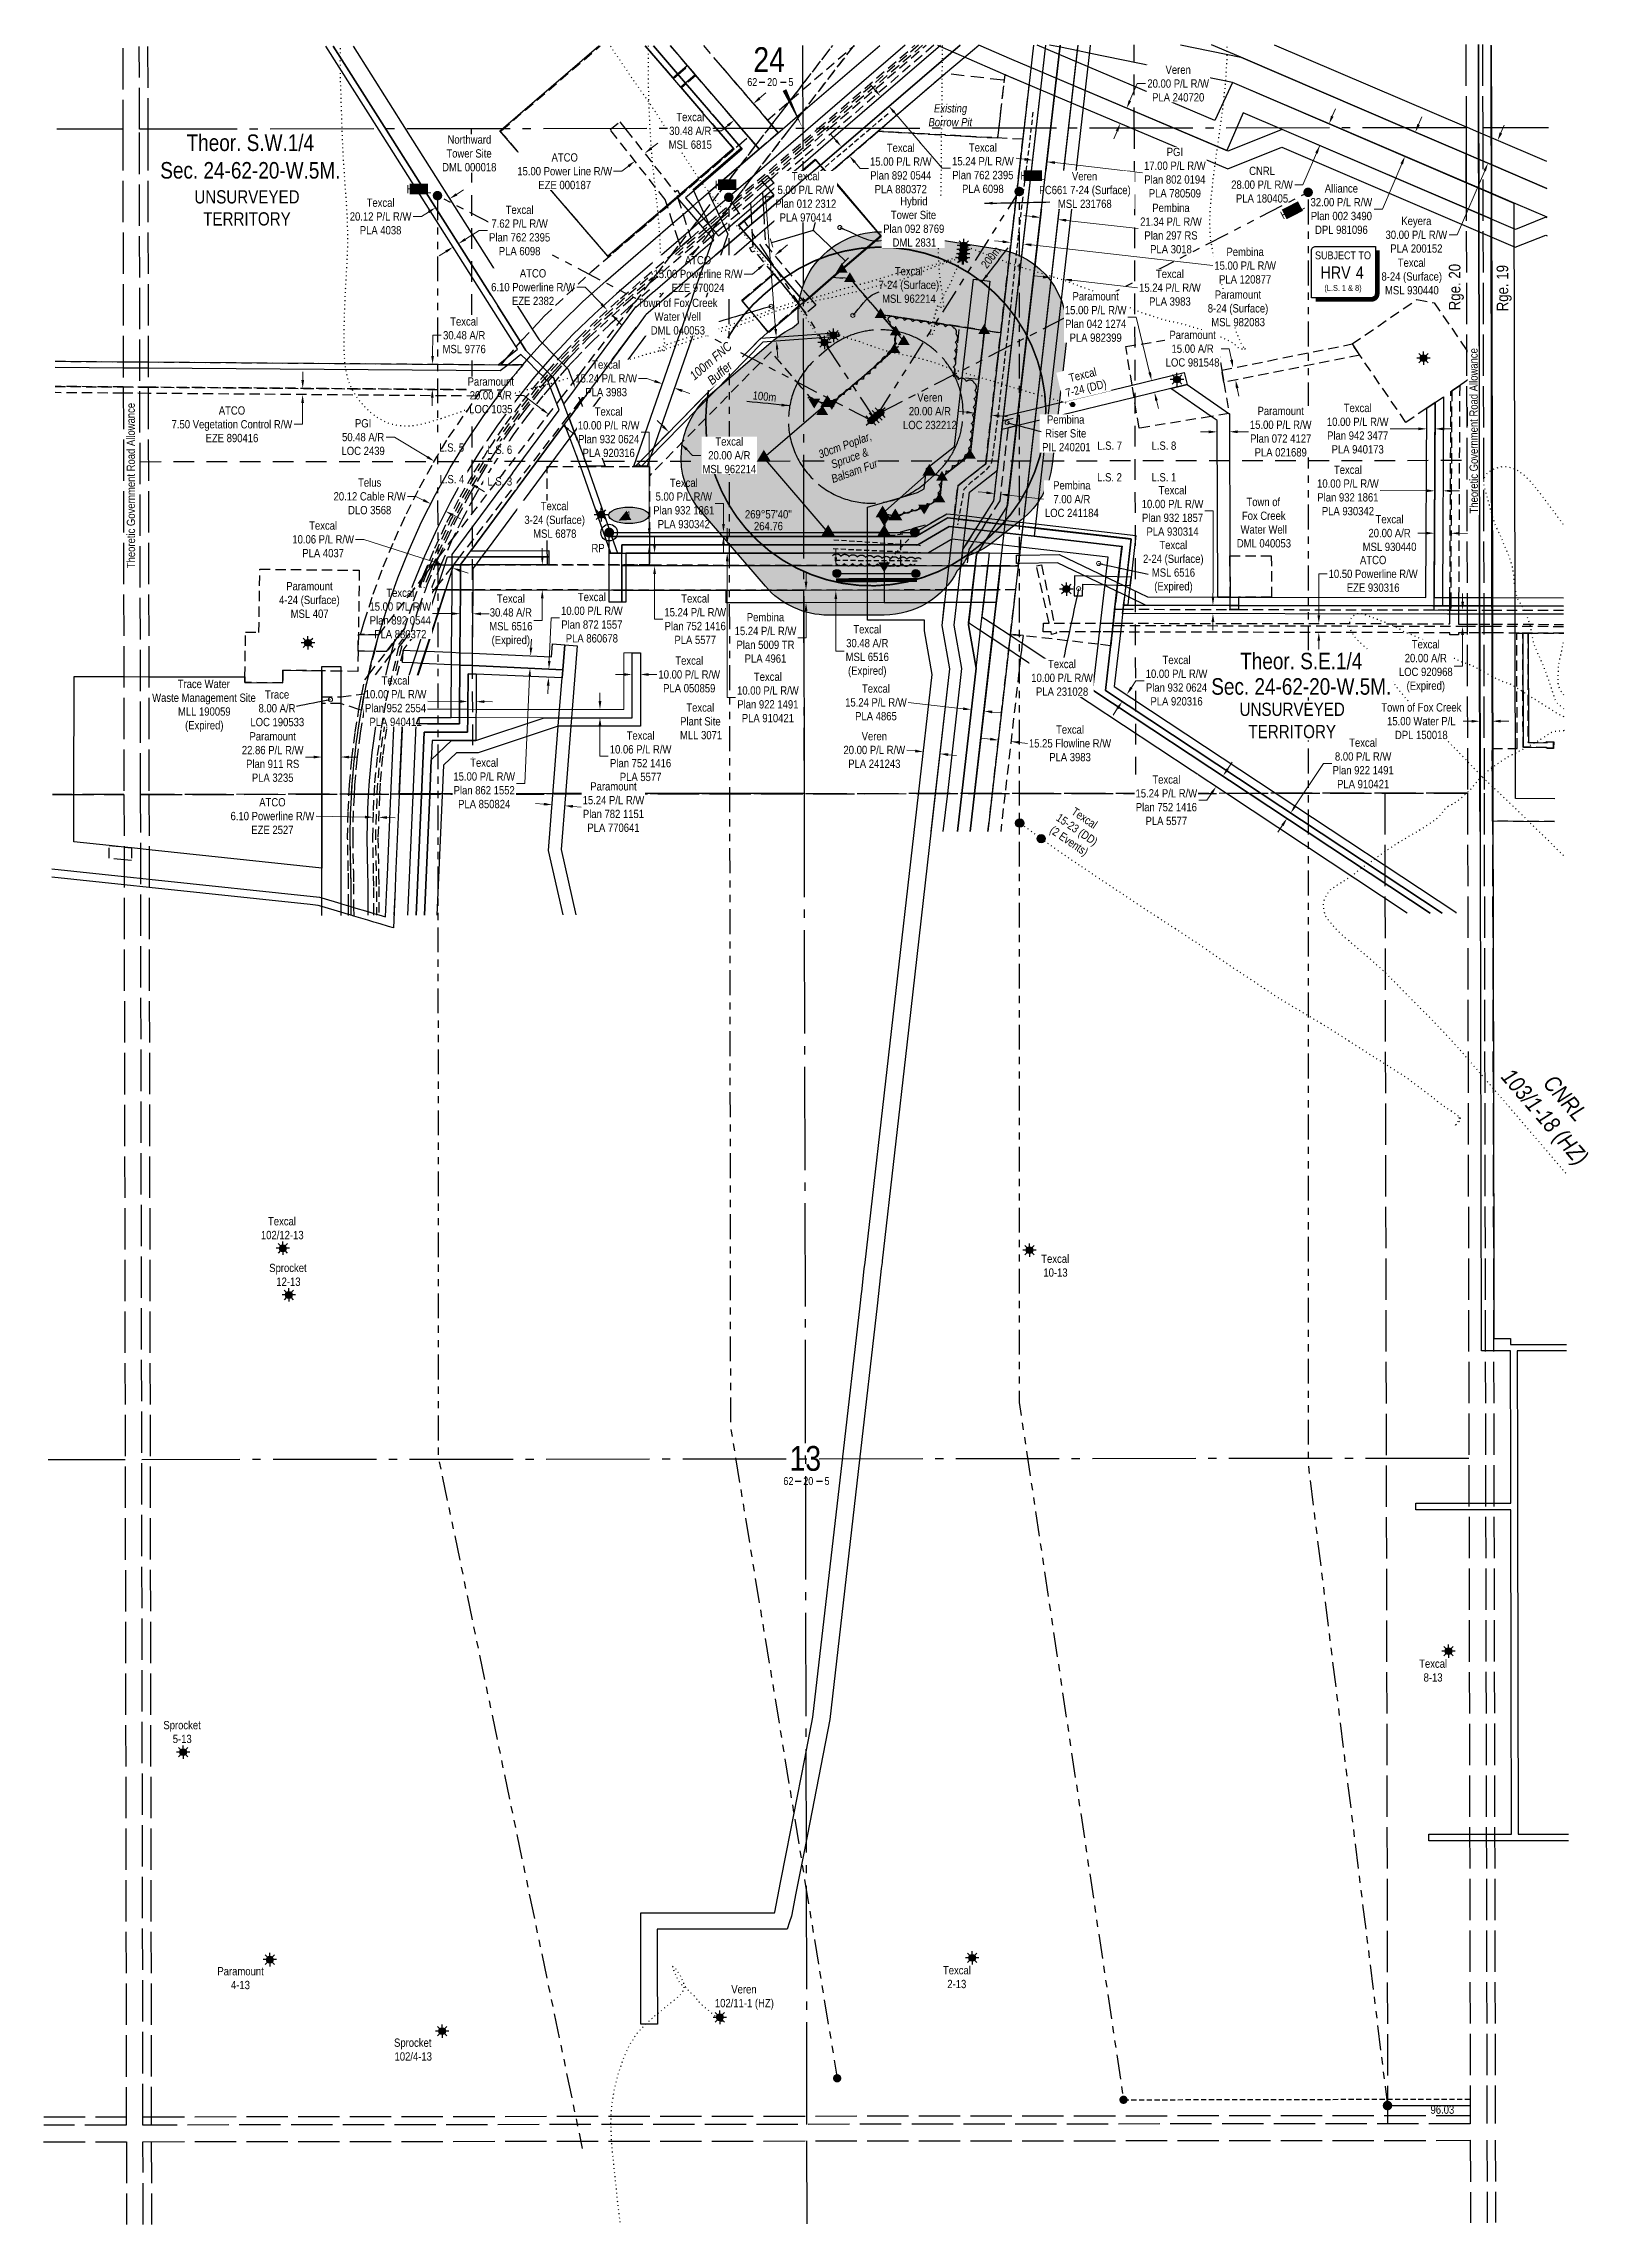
# Model space of a CAD drawing. Extents: x 9800 to 994249, y 5784337 to 6132765.
# Drawn here: x 507924 to 509791, y 6023018 to 6025654 of the extents above; entities that cross this region are included whole.
import ezdxf
from ezdxf.enums import TextEntityAlignment as Align

# ---------------------------------------------------------------- set-up
doc = ezdxf.new("R2010")
doc.units = 0
doc.header["$LTSCALE"] = 5
doc.header["$PDSIZE"] = 0.5
for name, pattern in [('0', [1, 1, 0]), ('foc-ACCESSROAD', [3.75, 2.5, -1.25]), ('foc-BUFFER', [16.75, 15, -1.75]), ('foc-DOT', [1, 0.2, -0.8]), ('foc-DRILLPATH', [14.75, 6, -1.75, 1.75, -1.75, 1.75, -1.75]), ('foc-FLOWLINE', [3.75, 2.5, -1.25]), ('foc-LSD', [8, 5, -3]), ('foc-QUARTERLINE', [33, 25, -3, 2, -3]), ('foc-TIELINE', [1.875, 1.25, -0.625]), ('foc-UNSURVEYED', [12.5, 10, -2.5]), ('HIDDEN2', [4.7625, 3.175, -1.5875]), ('POWERLINE5', [7.8, 2.4, -0.6, 0.6, -0.6, 0.6, -0.6, 2.4]), ('UG_PIPE', [1.875, 1.25, -0.625])]:
    doc.linetypes.add(name, pattern=pattern)
doc.layers.get('Defpoints').update_dxf_attribs({"color": 9})
for name, color, linetype in [('10', 1, 'Continuous'), ('35', 37, 'Continuous'), ('9', 3, 'Continuous'), ('ABADATA-DRILL', 8, 'foc-DOT'), ('ABADATA-DRILL-T', 8, 'Continuous'), ('AS-PIPE-UG', 44, 'UG_PIPE'), ('AS-POWER', 104, 'foc-POWER'), ('AS-POWER-EXISTING', 72, 'POWERLINE5'), ('AS-ROADS', 254, 'Continuous'), ('AS-SYMBOL', 7, 'Continuous'), ('AUX-BUFFER', 7, 'foc-BUFFER'), ('C-AR', 13, 'foc-ACCESSROAD'), ('C-RW', 13, 'Continuous'), ('C-SYMBOL', 7, 'Continuous'), ('C-WS', 13, 'foc-ACCESSROAD'), ('C-WS-S', 13, 'Continuous'), ('CG-LOGO', 7, 'Continuous'), ('CG-NOTES', 7, 'Continuous'), ('CTW', 7, 'Continuous'), ('D-TXT', 6, 'Continuous'), ('DETAIL-HZ-Existing', 8, 'foc-DOT'), ('DML', 35, 'Continuous'), ('DPL', 7, 'Continuous'), ('DRILL-T', 8, 'Continuous'), ('EZE', 7, 'Continuous'), ('F-AR', 190, 'foc-ACCESSROAD'), ('F-EZE', 190, 'foc-FLOWLINE'), ('F-FLOWLINE', 190, 'foc-FLOWLINE'), ('F-RW', 190, 'Continuous'), ('F-WS', 190, 'foc-ACCESSROAD'), ('F-WS-S', 190, 'Continuous'), ('L-BD', 7, 'Continuous'), ('L-MON', 1, 'Continuous'), ('L-ROAD-T', 7, 'Continuous'), ('L-SECLBL', 7, 'Continuous'), ('L-SECQ', 8, 'foc-QUARTERLINE'), ('L-SECTION-LSD', 7, 'foc-LSD'), ('L-TIE', 7, 'foc-TIELINE'), ('L-UNS-T', 3, 'Continuous'), ('L-USEC', 7, 'foc-UNSURVEYED'), ('P-BUFFER-H 30m', 51, 'Continuous'), ('P-BUFFER-T', 40, 'Continuous'), ('P-ELEVATION', 7, 'Continuous'), ('P-PDRILLPATH', 12, 'foc-DRILLPATH'), ('P-PROPOSED', 10, 'Continuous'), ('P-PROPOSED-H', 21, 'Continuous'), ('P-STATION', 7, 'Continuous'), ('P-TEMP-H', 41, 'Continuous'), ('P-TEMP_WORKSPACE', 46, 'Continuous'), ('T-BUSH', 110, '0'), ('T-BUSH-T', 110, 'Continuous'), ('T-EXISTING TFA', 220, 'HIDDEN2'), ('T-EXISTING TFA-T', 220, 'Continuous'), ('T-TIE', 201, 'foc-TIELINE')]:
    doc.layers.add(name, color=color, linetype=linetype)
for name, color, linetype, lineweight in [('AS-GENERAL', 48, 'Continuous', 18), ('C-AR-T', 13, 'Continuous', 9), ('C-RW-T', 13, 'Continuous', 9), ('C-WS-T', 13, 'Continuous', 9), ('F-AR-T', 190, 'Continuous', 9), ('F-EZE-T', 190, 'Continuous', 9), ('F-FLOWLINE-T', 190, 'Continuous', 9), ('F-RW-T', 190, 'Continuous', 9), ('F-WS-T', 190, 'Continuous', 9)]:
    doc.layers.add(name, color=color, linetype=linetype, lineweight=lineweight)
doc.styles.add('100L', font='ARIALN.TTF', dxfattribs={"height": 11})
doc.styles.add('175L', font='ARIALN.TTF', dxfattribs={"height": 20})
doc.styles.add('80', font='ARIALN.TTF', dxfattribs={"height": 10})
doc.styles.add('80CG', font='ARIALN.TTF', dxfattribs={"height": 10})
doc.styles.add('80L', font='ARIALN.TTF', dxfattribs={"height": 10})
doc.styles.add('80LS', font='ARIALNI.TTF', dxfattribs={"height": 10})
doc.styles.add('foc-LtypeFont', font='ARIALN.TTF', dxfattribs={"height": 7.35})
doc.styles.add('HRV', font='ARIALN.TTF', dxfattribs={"height": 3})
doc.styles.add('SIMPLEX', font='ARIALN.TTF')
doc.linetypes.add('foc-POWER', pattern='A,6,-1,["P",foc-LtypeFont,S=0.2,R=0,X=-0.625,Y=-0.75],-1.24,4', length=12.24)
doc.dimstyles.new('CG2011', dxfattribs={"dimscale": 5, "dimtxt": 9, "dimasz": 2, "dimexe": 0.2, "dimexo": 0.0625, "dimgap": 0.5, "dimtad": 0, "dimtih": 1, "dimtoh": 1, "dimzin": 0, "dimdsep": 46, "dimtxsty": '80CG', "dimcen": 0.1, "dimse1": 1, "dimse2": 1, "dimclrd": 256, "dimclrt": 256, "dimaunit": 1, "dimadec": 4, "dimazin": 0, "dimtfac": 0.06, "dimtofl": 0, "dimtmove": 0, "dimatfit": 1, "dimfxl": 0.2, "dimtolj": 1, "dimtzin": 0, "dimlwd": -1, "dimarcsym": 0})
doc.dimstyles.new('Compass 5 000', dxfattribs={"dimscale": 5, "dimtxt": 9, "dimasz": 2, "dimexe": 0.2, "dimexo": 0.0625, "dimgap": 0.5, "dimtad": 0, "dimtih": 1, "dimtoh": 1, "dimzin": 0, "dimdsep": 46, "dimtxsty": '80CG', "dimcen": 0.1, "dimse1": 1, "dimse2": 1, "dimclrd": 256, "dimclrt": 256, "dimaunit": 1, "dimadec": 4, "dimazin": 0, "dimtfac": 0.06, "dimtofl": 0, "dimtmove": 0, "dimatfit": 1, "dimfxl": 0.2, "dimtolj": 1, "dimtzin": 0, "dimlwd": -1, "dimarcsym": 0})

msp = doc.modelspace()

# ---------------------------------------------------------------- texts
at = {"layer": 'ABADATA-DRILL-T', "insert": (509720.314, 6024444.138), "char_height": 19.97861, "attachment_point": 1, "rotation": 310.817831, "style": '80L'}
msp.add_mtext_dynamic_manual_height_columns('\\pi45.984;{\\fArial Narrow|b0|i1|c0|p34;CNRL\\P\\pi6.8514;103/1-18 (HZ)}', width=151.44063, gutter_width=50.027, heights=[0], dxfattribs=at)
at = {"layer": 'ABADATA-DRILL-T', "insert": (508734.871, 6023306.896), "char_height": 10, "attachment_point": 1, "style": '80L'}
msp.add_mtext_dynamic_manual_height_columns('\\pi20.519;Veren\\P\\pi0.68284;102/11-1 (HZ)', width=70.74494, gutter_width=50.027, heights=[0], dxfattribs=at)
at = {"layer": 'AUX-BUFFER', "insert": (509056.282, 6025387.296), "char_height": 9.9947, "attachment_point": 1, "rotation": 52.190925, "style": '80L'}
msp.add_mtext_dynamic_manual_height_columns('200m', width=34.23455, gutter_width=225, heights=[0], dxfattribs=at)
at = {"layer": 'C-SYMBOL', "color": 3, "insert": (508174.234, 6025544.094), "char_height": 20, "width": 215.98445, "attachment_point": 2, "style": '175L'}
msp.add_mtext('Theor. S.W.1/4 \\PSec. 24-62-20-W.5M.', dxfattribs=at)
at = {"layer": 'CG-LOGO', "linetype": 'Continuous', "insert": (509600.318, 6023161.428), "char_height": 9.99465, "width": 2.49866, "attachment_point": 1, "style": '80L'}
msp.add_mtext('{\\C1;96.03}', dxfattribs=at)
at = {"layer": 'D-TXT', "color": 3, "char_height": 13.985, "attachment_point": 1, "rotation": 90, "style": '80L'}
for s, width, heights, insert in [('Rge. 20', 73.79473, [0], (509622.448, 6025331.524)), ('Rge. 19', 63.89527, [18.183], (509680.174, 6025330.264))]:
    msp.add_mtext_dynamic_manual_height_columns(s, width=width, gutter_width=47.525, heights=heights, dxfattribs=dict(at, insert=insert))
at = {"layer": 'DRILL-T', "insert": (509161.365, 6024738.063), "char_height": 9.9893, "attachment_point": 1, "rotation": 325.793932, "style": '80L'}
msp.add_mtext_dynamic_manual_height_columns('\\pi11.713;Texcal\\P\\pi0.67819;15-23 (DD)\\P\\pi2.6236;(2 Events)', width=56.01817, gutter_width=50.027, heights=[0], dxfattribs=at)
at = {"layer": 'F-AR-T', "insert": (508173.841, 6024872.134), "char_height": 10, "attachment_point": 1, "style": '80L'}
msp.add_mtext_dynamic_manual_height_columns('\\pi18.028;Trace\\P\\pi10.296;8.00 A/R\\P\\pi0.47654;LOC 190533', width=64.55473, gutter_width=50.027, heights=[0], dxfattribs=at)
at = {"layer": 'F-RW-T', "insert": (509396.736, 6025483.364), "char_height": 9.99465, "attachment_point": 5, "style": '80CG'}
msp.add_mtext('\\A1;CNRL\\P28.00 P/L R/W\\PPLA 180405', dxfattribs=at)
at = {"layer": 'F-RW-T', "insert": (508933.033, 6025383.861), "char_height": 9.9893, "attachment_point": 1, "style": '80L', "bg_fill": 1, "box_fill_scale": 1, "bg_fill_color": 51, "bg_fill_transparency": 0}
msp.add_mtext_dynamic_manual_height_columns('\\pi20.036;Texcal \\P\\pi0.37056;7-24 (Surface)\\P\\pi4.5918;MSL 962214', width=72.66275, gutter_width=50.027, heights=[0], dxfattribs=at)
at = {"layer": 'F-RW-T', "char_height": 9.9893, "attachment_point": 1, "style": '80L'}
for s, width, insert in [('\\pi36.927;Texcal \\P\\pi17.228;8-24 (Surface)\\P\\pi21.483;MSL 930440', 106.44494, (509523.847, 6025394.074)), ('\\pi31.08;Trace Water\\P\\pi0.16174;Waste Management Site\\P\\pi31.363;MLL 190059\\P\\pi39.976;(Expired)', 124.98535, (508055.402, 6024884.837)), ('\\pi20.036;Texcal\\P\\pi12.527;Plant Site\\P\\pi12.367;MLL 3071', 72.66275, (508681.028, 6024856.311))]:
    msp.add_mtext_dynamic_manual_height_columns(s, width=width, gutter_width=50.027, heights=[0], dxfattribs=dict(at, insert=insert))
at = {"layer": 'F-WS-S', "char_height": 10, "attachment_point": 1, "style": '80L'}
for s, width, insert in [('\\pi11.736;Texcal\\P\\pi3.138;102/12-13', 56.09863, (508183.871, 6024235.33)), ('\\pi5.7369;Sprocket\\P\\pi14.287;12-13', 56.09863, (508191.314, 6024178.93)), ('\\pi-0.90014;Texcal\\P\\pi1.651;10-13', 30.8259, (509130.834, 6024190.033)), ('\\pi-0.90014;Texcal\\P\\pi4.4512;8-13', 30.8259, (509587.506, 6023700.522)), ('\\pi5.7369;Sprocket\\P\\pi17.088;5-13', 56.09863, (508063.38, 6023626.259)), ('\\pi0.50498;Paramount\\P\\pi16.924;4-13', 56.09863, (508133.885, 6023328.786)), ('\\pi-0.90014;Texcal\\P\\pi4.3829;2-13', 30.8259, (509012.05, 6023329.942)), ('\\pi5.7369;Sprocket\\P\\pi6.3235;102/4-13', 56.09863, (508342.13, 6023242.375))]:
    msp.add_mtext_dynamic_manual_height_columns(s, width=width, gutter_width=50.027, heights=[0], dxfattribs=dict(at, insert=insert))
at = {"layer": 'F-WS-T', "attachment_point": 1, "style": '80L'}
for s, width, insert, char_height in [('\\pi20.036;Texcal\\P\\pi0.26835;2-24 (Surface)\\P\\pi10.946;MSL 6516\\P\\pi13.815;(Expired)', 72.66275, (509252.653, 6025052.821), 9.9893), ('\\pi15.499;Paramount\\P\\pi6.8461;4-24 (Surface)\\P\\pi20.816;MSL 407', 86.08638, (508202.106, 6025003.098), 10)]:
    msp.add_mtext_dynamic_manual_height_columns(s, width=width, gutter_width=50.027, heights=[0], dxfattribs=dict(at, insert=insert, char_height=char_height))
at = {"layer": 'L-BD', "style": '80L'}
for s, height, p in [("269°57'40''", 9.99465, (508800.248, 6025084.954)), ('264.76', 9.9947, (508800.258, 6025070.711))]:
    msp.add_text(s, height=height, rotation=0.0393, dxfattribs=at).set_placement(p, align=Align.MIDDLE)
at = {"layer": 'L-SECTION-LSD', "char_height": 9.9893, "attachment_point": 1, "style": '100L', "bg_fill": 3, "box_fill_scale": 1.5, "bg_fill_color": 256, "bg_fill_transparency": 0}
for s, width, insert in [('\\pi2.3532;L.S. 7', 30.897, (509195.297, 6025172.923)), ('L.S. 8', 30.41741, (509263.184, 6025172.923)), ('\\pi2.1874;L.S. 2', 30.66983, (509195.297, 6025134.679)), ('L.S. 1', 30.00724, (509263.184, 6025134.679))]:
    msp.add_mtext_dynamic_manual_height_columns(s, width=width, gutter_width=55.029, heights=[0], dxfattribs=dict(at, insert=insert))
at = {"layer": 'L-UNS-T', "color": 3, "insert": (508170.142, 6025455.248), "char_height": 15.99144, "attachment_point": 5, "style": '80L'}
msp.add_mtext_dynamic_manual_height_columns('UNSURVEYED TERRITORY', width=126.48141, gutter_width=47.525, heights=[0], dxfattribs=at)
at = {"layer": 'T-BUSH-T', "insert": (508891.018, 6025173.247), "char_height": 9.98396, "width": 66.33041, "attachment_point": 2, "rotation": 20, "style": '80LS'}
msp.add_mtext('30cm Poplar,\\PSpruce & \\PBalsam Fur', dxfattribs=at)
at = {"layer": 'T-EXISTING TFA-T', "linetype": 'Continuous', "insert": (508984.737, 6025580.653), "char_height": 9.99465, "attachment_point": 1, "style": '80L'}
msp.add_mtext_dynamic_manual_height_columns('\\pi15.56;{\\fArial Narrow|b0|i1|c0|p34;Existing \\P\\pi8.9436;Borrow Pit}', width=70.63516, gutter_width=50, heights=[0], dxfattribs=at)

# ---------------------------------------------------------------- blocks, each defined once
blk = doc.blocks.new('*U427')
at = {"color": 210}
blk.add_line((-0.76, -0.79), (0.76, 0.79), dxfattribs=at)
at = {"layer": 'AS-SYMBOL', "color": 210, "flags": 128}
blk.add_lwpolyline([(-7.62, 7.32), (0, 0)], dxfattribs=at)
blk = doc.blocks.new('*U426')
at = {"color": 210}
blk.add_line((1.07, -0.27), (-1.07, 0.27), dxfattribs=at)
at = {"layer": 'AS-SYMBOL', "color": 210, "flags": 128}
blk.add_lwpolyline([(-2.54, -10.2), (0, 0)], dxfattribs=at)
blk = doc.blocks.new('*U425')
at = {"color": 210}
blk.add_line((-0.31, 1.05), (0.31, -1.05), dxfattribs=at)
at = {"layer": 'AS-SYMBOL', "color": 210, "flags": 128}
blk.add_lwpolyline([(10.07, 2.99), (0, 0)], dxfattribs=at)
blk = doc.blocks.new('POWERPOLE')
h = blk.add_hatch(color=255)
edge = h.paths.add_edge_path()
edge.add_arc((0, 0), 0.96, 0, 360)
at = {"linetype": 'Continuous'}
for p, q in [((0.68, -0.68), (-0.68, 0.68)), ((-0.68, -0.68), (0.68, 0.68))]:
    blk.add_line(p, q, dxfattribs=at)
blk.add_circle((0, 0), 0.96, dxfattribs=at)
blk = doc.blocks.new('L-SECLBL')
at = {"layer": '9', "color": 7}
for p, q in [((-5.1, -27.8), (-12.3, -27.8)), ((20.7, -27.8), (13.5, -27.8))]:
    blk.add_line(p, q, dxfattribs=at)
at = {"layer": '10', "color": 2, "style": 'SIMPLEX'}
blk.add_attdef('SEC', text='', height=30, dxfattribs=at).set_placement((0, 0), align=Align.MIDDLE)
at = {"layer": '10', "color": 5, "style": '80L'}
blk.add_attdef('TWP', text='', height=9.5, dxfattribs=at).set_placement((-14.4, -27.4), align=Align.MIDDLE_RIGHT)
blk.add_attdef('RGE', text='', height=9.5, dxfattribs=at).set_placement((3.6, -27.4), align=Align.MIDDLE_CENTER)
blk.add_attdef('MER', text='', height=9.5, dxfattribs=at).set_placement((23.2, -27.4), align=Align.MIDDLE_LEFT)
blk = doc.blocks.new('HRV')
blk.add_lwpolyline([(-35.1, 31.6), (37.2, 31.6), (37.2, -25.5, -0.414214), (32.2, -30.5), (-40.1, -30.5), (-40.1, 26.6, -0.414214)], format="xyb", close=True)
at = {"const_width": 5, "flags": 128}
blk.add_lwpolyline([(-35.1, -33), (32.2, -33, 0.414214), (39.7, -25.5), (39.7, 26.6)], format="xyb", dxfattribs=at)
at = {"style": '80L'}
blk.add_text('SUBJECT TO', height=9.5, dxfattribs=at).set_placement((-2, 13.1), align=Align.BOTTOM_CENTER)
blk.add_attdef('(N.W.1/4 00)', text='', height=7.12, dxfattribs=at).set_placement((-2, -24.4), align=Align.BOTTOM_CENTER)
at = {"layer": 'CTW', "color": 3, "style": 'HRV'}
blk.add_text('HRV', height=15, dxfattribs=at).set_placement((-10.9, -0.2), align=Align.MIDDLE_CENTER)
blk.add_attdef('0', text='', height=15, dxfattribs=at).set_placement((18.3, -0.2), align=Align.MIDDLE_CENTER)
blk = doc.blocks.new('*D476')
at = {"layer": 'Defpoints', "color": 0, "transparency": 16777216}
for p in [(509425.9, 6025274.8), (509428.8, 6025260.1), (509364.8, 6025247.2)]:
    blk.add_point(p, dxfattribs=at)
at = {"layer": 'F-AR-T', "transparency": 16777216}
for p, q in [((509357.2, 6025285.1), (509347.2, 6025285.1)), ((509359.9, 6025271.7), (509357.2, 6025285.1)), ((509366.8, 6025237.4), (509368.7, 6025227.6))]:
    blk.add_line(p, q, dxfattribs=at)
for points in [[(509361.5, 6025272), (509358.2, 6025271.3), (509361.8, 6025261.9)], [(509368.4, 6025237.7), (509365.1, 6025237), (509364.8, 6025247.2)]]:
    blk.add_solid(points, dxfattribs=at)
at = {"layer": 'F-AR-T', "transparency": 16777216, "insert": (509312.8, 6025285.1), "char_height": 10, "attachment_point": 5, "style": '80CG', "bg_fill": 3, "box_fill_scale": 1.1, "bg_fill_color": 256, "bg_fill_true_color": 13158600, "bg_fill_transparency": 0}
blk.add_mtext('\\A1;Paramount\\P15.00 A/R\\PLOC 981548', dxfattribs=at)
blk = doc.blocks.new('*D477')
at = {"layer": 'Defpoints', "color": 0, "transparency": 16777216}
for p in [(509605.1, 6025065.5), (509625.1, 6025065.4), (509625.1, 6025062)]:
    blk.add_point(p, dxfattribs=at)
at = {"layer": 'F-AR-T', "transparency": 16777216}
for p, q in [((509595.1, 6025062.2), (509585.1, 6025062.2)), ((509635.1, 6025062), (509645.1, 6025061.9))]:
    blk.add_line(p, q, dxfattribs=at)
for points in [[(509595.1, 6025063.8), (509595.1, 6025060.5), (509605.1, 6025062.1)], [(509635.1, 6025063.6), (509635.1, 6025060.3), (509625.1, 6025062)]]:
    blk.add_solid(points, dxfattribs=at)
at = {"layer": 'F-AR-T', "transparency": 16777216, "insert": (509550.8, 6025062.2), "char_height": 10, "attachment_point": 5, "style": '80CG'}
blk.add_mtext('\\A1;Texcal\\P20.00 A/R\\PMSL 930440', dxfattribs=at)
blk = doc.blocks.new('*D478')
at = {"layer": 'Defpoints', "color": 0, "transparency": 16777216}
for p in [(509554.4, 6025558.8), (509541.8, 6025529.5), (509569.4, 6025517.6)]:
    blk.add_point(p, dxfattribs=at)
at = {"layer": 'F-RW-T', "transparency": 16777216}
for p, q in [((509585.9, 6025556.2), (509589.9, 6025565.4)), ((509565.5, 6025508.4), (509542.1, 6025453.8)), ((509542.1, 6025453.8), (509532.1, 6025453.8))]:
    blk.add_line(p, q, dxfattribs=at)
for points in [[(509584.4, 6025556.8), (509587.5, 6025555.5), (509582, 6025547)], [(509563.9, 6025509.1), (509567, 6025507.8), (509569.4, 6025517.6)]]:
    blk.add_solid(points, dxfattribs=at)
at = {"layer": 'F-RW-T', "transparency": 16777216, "insert": (509492.6, 6025453.8), "char_height": 10, "attachment_point": 5, "style": '80CG'}
blk.add_mtext('\\A1;Alliance\\P32.00 P/L R/W\\PPlan 002 3490\\PDPL 981096', dxfattribs=at)
blk = doc.blocks.new('*D480')
at = {"layer": 'Defpoints', "color": 0, "transparency": 16777216}
for p in [(509628.1, 6025559.6), (509616.4, 6025532.3), (509669.7, 6025509.4)]:
    blk.add_point(p, dxfattribs=at)
at = {"layer": 'F-RW-T', "transparency": 16777216}
for p, q in [((509685.4, 6025546), (509689.3, 6025555.2)), ((509665.8, 6025500.2), (509632.7, 6025422.8)), ((509632.7, 6025422.8), (509622.7, 6025422.8))]:
    blk.add_line(p, q, dxfattribs=at)
for points in [[(509683.8, 6025546.6), (509686.9, 6025545.3), (509681.4, 6025536.8)], [(509664.3, 6025500.9), (509667.3, 6025499.6), (509669.7, 6025509.4)]]:
    blk.add_solid(points, dxfattribs=at)
at = {"layer": 'F-RW-T', "transparency": 16777216, "insert": (509583.2, 6025422.8), "char_height": 10, "attachment_point": 5, "style": '80CG'}
blk.add_mtext('\\A1;Keyera\\P30.00 P/L R/W\\PPLA 200152', dxfattribs=at)
blk = doc.blocks.new('*D481')
at = {"layer": 'Defpoints', "color": 0, "transparency": 16777216}
for p in [(509150, 6025441.4), (509126.8, 6025425.7), (509148, 6025423.3)]:
    blk.add_point(p, dxfattribs=at)
at = {"layer": 'F-RW-T', "transparency": 16777216}
for p, q in [((509118.9, 6025444.9), (509109, 6025446)), ((509160, 6025440.2), (509247.1, 6025430.3))]:
    blk.add_line(p, q, dxfattribs=at)
for points in [[(509119.1, 6025446.6), (509118.7, 6025443.3), (509128.9, 6025443.8)], [(509160.2, 6025441.9), (509159.8, 6025438.6), (509150, 6025441.4)]]:
    blk.add_solid(points, dxfattribs=at)
at = {"layer": 'F-RW-T', "transparency": 16777216, "insert": (509286.7, 6025430.3), "char_height": 10, "attachment_point": 5, "style": '80CG'}
blk.add_mtext('\\A1;Pembina\\P21.34 P/L R/W\\PPlan 297 RS\\PPLA 3018', dxfattribs=at)
blk = doc.blocks.new('*D482')
at = {"layer": 'Defpoints', "color": 0, "transparency": 16777216}
for p in [(508745.9, 6025063.1), (508852.7, 6025063.2), (508852.7, 6025058.2)]:
    blk.add_point(p, dxfattribs=at)
at = {"layer": 'F-RW-T', "transparency": 16777216}
for p, q in [((508745.9, 6025098), (508735.9, 6025098)), ((508745.9, 6025073.1), (508745.9, 6025098)), ((508745.9, 6025048.1), (508745.9, 6025038.1))]:
    blk.add_line(p, q, dxfattribs=at)
for points in [[(508747.6, 6025073.1), (508744.3, 6025073.1), (508745.9, 6025063.1)], [(508747.6, 6025048.1), (508744.3, 6025048.1), (508745.9, 6025058.1)]]:
    blk.add_solid(points, dxfattribs=at)
at = {"layer": 'F-RW-T', "transparency": 16777216, "insert": (508698, 6025098), "char_height": 10, "attachment_point": 5, "style": '80CG'}
blk.add_mtext('\\A1;Texcal\\P5.00 P/L R/W\\PPlan 932 1861\\PPLA 930342', dxfattribs=at)
blk = doc.blocks.new('*D483')
at = {"layer": 'Defpoints', "color": 0, "transparency": 16777216}
for p in [(509227.8, 6024858.8), (509258.2, 6024838.6), (509263.7, 6024846.9)]:
    blk.add_point(p, dxfattribs=at)
at = {"layer": 'F-RW-T', "transparency": 16777216}
for p, q in [((509238.8, 6024875.4), (509244.3, 6024883.8)), ((509244.3, 6024883.8), (509254.3, 6024883.8)), ((509222.2, 6024850.4), (509216.7, 6024842.1))]:
    blk.add_line(p, q, dxfattribs=at)
for points in [[(509220.8, 6024851.3), (509223.6, 6024849.5), (509227.8, 6024858.8)], [(509237.4, 6024876.4), (509240.2, 6024874.5), (509233.3, 6024867.1)]]:
    blk.add_solid(points, dxfattribs=at)
at = {"layer": 'F-RW-T', "transparency": 16777216, "insert": (509293.4, 6024883.8), "char_height": 10, "attachment_point": 5, "style": '80CG'}
blk.add_mtext('\\A1;Texcal\\P10.00 P/L R/W\\PPlan 932 0624\\PPLA 920316', dxfattribs=at)
blk = doc.blocks.new('*D484')
at = {"layer": 'Defpoints', "color": 0, "transparency": 16777216}
for p in [(509298.5, 6024802.4), (509302.9, 6024809.1), (509431.4, 6024724)]:
    blk.add_point(p, dxfattribs=at)
at = {"layer": 'F-RW-T', "transparency": 16777216}
for p, q in [((509436.9, 6024732.4), (509470.9, 6024783.8)), ((509470.9, 6024783.8), (509480.9, 6024783.8)), ((509421.4, 6024709), (509415.9, 6024700.7))]:
    blk.add_line(p, q, dxfattribs=at)
for points in [[(509435.5, 6024733.3), (509438.3, 6024731.5), (509431.4, 6024724)], [(509420.1, 6024710), (509422.8, 6024708.1), (509427, 6024717.4)]]:
    blk.add_solid(points, dxfattribs=at)
at = {"layer": 'F-RW-T', "transparency": 16777216, "insert": (509518.9, 6024783.8), "char_height": 10, "attachment_point": 5, "style": '80CG'}
blk.add_mtext('\\A1;Texcal\\P8.00 P/L R/W\\PPlan 922 1491\\PPLA 910421', dxfattribs=at)
blk = doc.blocks.new('*D485')
at = {"layer": 'Defpoints', "color": 0, "transparency": 16777216}
for p in [(509141.5, 6025366.4), (509156.6, 6025364.7), (509157.1, 6025369)]:
    blk.add_point(p, dxfattribs=at)
at = {"layer": 'F-RW-T', "transparency": 16777216}
for p, q in [((509132, 6025371.8), (509122.1, 6025373)), ((509167, 6025367.8), (509246.3, 6025358.8))]:
    blk.add_line(p, q, dxfattribs=at)
for points in [[(509132.2, 6025373.5), (509131.8, 6025370.2), (509142, 6025370.7)], [(509167.2, 6025369.5), (509166.8, 6025366.2), (509157.1, 6025369)]]:
    blk.add_solid(points, dxfattribs=at)
at = {"layer": 'F-RW-T', "transparency": 16777216, "insert": (509285.4, 6025358.8), "char_height": 10, "attachment_point": 5, "style": '80CG', "bg_fill": 3, "box_fill_scale": 1.1, "bg_fill_color": 256, "bg_fill_true_color": 13158600, "bg_fill_transparency": 0}
blk.add_mtext('\\A1;Texcal\\P15.24 P/L R/W\\PPLA 3983', dxfattribs=at)
blk = doc.blocks.new('*D486')
at = {"layer": 'Defpoints', "color": 0, "transparency": 16777216}
for p in [(509078.2, 6024812), (509075.4, 6024788.1), (509090.6, 6024786.4)]:
    blk.add_point(p, dxfattribs=at)
at = {"layer": 'F-FLOWLINE-T', "transparency": 16777216}
for p, q in [((509068.2, 6024813.2), (509058.3, 6024814.3)), ((509103.2, 6024809.2), (509113.2, 6024808))]:
    blk.add_line(p, q, dxfattribs=at)
for points in [[(509068.4, 6024814.8), (509068, 6024811.5), (509078.2, 6024812)], [(509103.4, 6024810.8), (509103.1, 6024807.5), (509093.3, 6024810.3)]]:
    blk.add_solid(points, dxfattribs=at)
at = {"layer": 'F-FLOWLINE-T', "transparency": 16777216, "insert": (509164.7, 6024808), "char_height": 10, "attachment_point": 5, "style": '80CG', "bg_fill": 3, "box_fill_scale": 1.1, "bg_fill_color": 256, "bg_fill_true_color": 13158600, "bg_fill_transparency": 0}
blk.add_mtext('\\A1;Texcal\\P15.25 Flowline R/W\\PPLA 3983', dxfattribs=at)
blk = doc.blocks.new('*D487')
at = {"layer": 'Defpoints', "color": 0, "transparency": 16777216}
for p in [(508995.9, 6025023.1), (508881.7, 6024992.5), (508996, 6024992.6)]:
    blk.add_point(p, dxfattribs=at)
at = {"layer": 'F-AR-T', "transparency": 16777216}
for p, q in [((508881.6, 6025033), (508881.6, 6025043)), ((508881.7, 6024982.5), (508881.8, 6024919.4)), ((508881.8, 6024919.4), (508891.8, 6024919.4))]:
    blk.add_line(p, q, dxfattribs=at)
for points in [[(508883.3, 6025033), (508880, 6025033), (508881.7, 6025023)], [(508883.4, 6024982.5), (508880, 6024982.5), (508881.7, 6024992.5)]]:
    blk.add_solid(points, dxfattribs=at)
at = {"layer": 'F-AR-T', "transparency": 16777216, "insert": (508919.7, 6024919.4), "char_height": 10, "attachment_point": 5, "style": '80CG'}
blk.add_mtext('\\A1;Texcal\\P30.48 A/R\\PMSL 6516\\P(Expired)', dxfattribs=at)
blk = doc.blocks.new('*D488')
at = {"layer": 'Defpoints', "color": 0, "transparency": 16777216}
for p in [(509060.7, 6024847.1), (509036, 6024765.1), (509051.1, 6024763.4)]:
    blk.add_point(p, dxfattribs=at)
at = {"layer": 'F-RW-T', "transparency": 16777216}
for p, q in [((509035.6, 6024849.9), (508969.3, 6024857.5)), ((509070.6, 6024845.9), (509080.5, 6024844.8))]:
    blk.add_line(p, q, dxfattribs=at)
for points in [[(509035.8, 6024851.6), (509035.4, 6024848.3), (509045.5, 6024848.8)], [(509070.8, 6024847.6), (509070.4, 6024844.3), (509060.7, 6024847.1)]]:
    blk.add_solid(points, dxfattribs=at)
at = {"layer": 'F-RW-T', "transparency": 16777216, "insert": (508930.2, 6024857.5), "char_height": 10, "attachment_point": 5, "style": '80CG'}
blk.add_mtext('\\A1;Texcal\\P15.24 P/L R/W\\PPLA 4865', dxfattribs=at)
blk = doc.blocks.new('*D489')
at = {"layer": 'Defpoints', "color": 0, "transparency": 16777216}
for p in [(509342.4, 6025184.6), (509342.7, 6025094.8), (509357.7, 6025094.9)]:
    blk.add_point(p, dxfattribs=at)
at = {"layer": 'F-RW-T', "transparency": 16777216}
for p, q in [((509332.4, 6025184.6), (509322.4, 6025184.6)), ((509367.4, 6025184.7), (509380.2, 6025184.8))]:
    blk.add_line(p, q, dxfattribs=at)
for points in [[(509332.4, 6025186.3), (509332.4, 6025182.9), (509342.4, 6025184.6)], [(509367.4, 6025186.4), (509367.4, 6025183), (509357.4, 6025184.7)]]:
    blk.add_solid(points, dxfattribs=at)
at = {"layer": 'F-RW-T', "transparency": 16777216, "insert": (509419.3, 6025184.8), "char_height": 10, "attachment_point": 5, "style": '80CG', "bg_fill": 3, "box_fill_scale": 1.1, "bg_fill_color": 256, "bg_fill_true_color": 13158600, "bg_fill_transparency": 0}
blk.add_mtext('\\A1;Paramount\\P15.00 P/L R/W\\PPlan 072 4127\\PPLA 021689', dxfattribs=at)
blk = doc.blocks.new('*D490')
at = {"layer": 'Defpoints', "color": 0, "transparency": 16777216}
for p in [(509465.3, 6024952.8), (509564.7, 6024952.7), (509564.7, 6024941.8)]:
    blk.add_point(p, dxfattribs=at)
at = {"layer": 'F-EZE-T', "transparency": 16777216}
for p, q in [((509465.3, 6024962.8), (509465.4, 6025012.9)), ((509465.4, 6025012.9), (509475.4, 6025012.9)), ((509465.3, 6024932), (509465.3, 6024922))]:
    blk.add_line(p, q, dxfattribs=at)
for points in [[(509463.7, 6024962.8), (509467, 6024962.8), (509465.3, 6024952.8)], [(509463.6, 6024932), (509467, 6024932), (509465.3, 6024942)]]:
    blk.add_solid(points, dxfattribs=at)
at = {"layer": 'F-EZE-T', "transparency": 16777216, "insert": (509531, 6025012.9), "char_height": 10, "attachment_point": 5, "style": '80CG'}
blk.add_mtext('\\A1;ATCO\\P10.50 Powerline R/W\\PEZE 930316', dxfattribs=at)
blk = doc.blocks.new('*D491')
at = {"layer": 'Defpoints', "color": 0, "transparency": 16777216}
for p in [(509320.9, 6024964.9), (509321, 6024975), (509337.4, 6024974.9)]:
    blk.add_point(p, dxfattribs=at)
at = {"layer": 'F-RW-T', "transparency": 16777216}
for p, q in [((509327.7, 6025089), (509337.7, 6025089)), ((509337.7, 6025089), (509337.5, 6024994.9)), ((509337.4, 6024984.9), (509337.5, 6024994.9)), ((509337.4, 6024954.9), (509337.4, 6024944.9))]:
    blk.add_line(p, q, dxfattribs=at)
for points in [[(509335.7, 6024954.9), (509339.1, 6024954.9), (509337.4, 6024964.9)], [(509335.8, 6024984.9), (509339.1, 6024984.9), (509337.4, 6024974.9)]]:
    blk.add_solid(points, dxfattribs=at)
at = {"layer": 'F-RW-T', "transparency": 16777216, "insert": (509288.6, 6025089), "char_height": 10, "attachment_point": 5, "style": '80CG'}
blk.add_mtext('\\A1;Texcal\\P10.00 P/L R/W\\PPlan 932 1857\\PPLA 930314', dxfattribs=at)
blk = doc.blocks.new('*D492')
at = {"layer": 'Defpoints', "color": 0, "transparency": 16777216}
for p in [(509605.7, 6025188.2), (509595.4, 6025122.8), (509605.4, 6025122.8)]:
    blk.add_point(p, dxfattribs=at)
at = {"layer": 'F-RW-T', "transparency": 16777216}
for p, q in [((509585.7, 6025188.3), (509551.4, 6025188.4)), ((509615.7, 6025188.1), (509625.7, 6025188.1))]:
    blk.add_line(p, q, dxfattribs=at)
for points in [[(509585.7, 6025189.9), (509585.7, 6025186.6), (509595.7, 6025188.2)], [(509615.7, 6025189.8), (509615.7, 6025186.5), (509605.7, 6025188.2)]]:
    blk.add_solid(points, dxfattribs=at)
at = {"layer": 'F-RW-T', "transparency": 16777216, "insert": (509512.3, 6025188.4), "char_height": 10, "attachment_point": 5, "style": '80CG'}
blk.add_mtext('\\A1;Texcal\\P10.00 P/L R/W\\PPlan 942 3477\\PPLA 940173', dxfattribs=at)
blk = doc.blocks.new('GAS')
h = blk.add_hatch(color=255)
h.dxf.hatch_style = 1
edge = h.paths.add_edge_path()
edge.add_arc((0, 0), 0.9, 0, 360)
for p, q in [((-0.81, 0), (-1.62, 0)), ((-0.57, 0.57), (-1.14, 1.14)), ((0, 0.81), (0, 1.62)), ((0.57, 0.57), (1.14, 1.14)), ((1.62, 0), (0.81, 0)), ((-0.57, -0.57), (-1.14, -1.14)), ((0, -0.81), (0, -1.62)), ((1.14, -1.14), (0.57, -0.57))]:
    blk.add_line(p, q)
blk.add_circle((0, 0), 0.8)
blk = doc.blocks.new('*D493')
at = {"layer": 'Defpoints', "color": 0, "transparency": 16777216}
for p in [(509585.4, 6024969.3), (509585.4, 6024949.3), (509639, 6024949.2)]:
    blk.add_point(p, dxfattribs=at)
at = {"layer": 'F-AR-T', "transparency": 16777216}
for p, q in [((509639.1, 6024979.2), (509639.1, 6024989.2)), ((509639, 6024939.2), (509638.9, 6024901.3)), ((509638.9, 6024901.3), (509628.9, 6024901.3))]:
    blk.add_line(p, q, dxfattribs=at)
for points in [[(509637.4, 6024979.2), (509640.8, 6024979.2), (509639.1, 6024969.2)], [(509637.3, 6024939.2), (509640.7, 6024939.2), (509639, 6024949.2)]]:
    blk.add_solid(points, dxfattribs=at)
at = {"layer": 'F-AR-T', "transparency": 16777216, "insert": (509594.6, 6024901.3), "char_height": 10, "attachment_point": 5, "style": '80CG', "bg_fill": 3, "box_fill_scale": 1.1, "bg_fill_color": 256, "bg_fill_true_color": 13158600, "bg_fill_transparency": 0}
blk.add_mtext('\\A1;Texcal\\P20.00 A/R\\PLOC 920968\\P(Expired)', dxfattribs=at)
blk = doc.blocks.new('*D494')
at = {"layer": 'Defpoints', "color": 0, "transparency": 16777216}
for p in [(509659.9, 6024840.3), (509659.9, 6024834.8), (509674.9, 6024840.3)]:
    blk.add_point(p, dxfattribs=at)
at = {"layer": 'F-RW-T', "transparency": 16777216}
for p, q in [((509649.9, 6024834.8), (509639.9, 6024834.8)), ((509684.9, 6024834.8), (509694.9, 6024834.9))]:
    blk.add_line(p, q, dxfattribs=at)
for points in [[(509649.9, 6024836.4), (509649.9, 6024833.1), (509659.9, 6024834.8)], [(509684.9, 6024836.5), (509684.9, 6024833.2), (509674.9, 6024834.8)]]:
    blk.add_solid(points, dxfattribs=at)
at = {"layer": 'F-RW-T', "transparency": 16777216, "insert": (509589.2, 6024834.8), "char_height": 10, "attachment_point": 5, "style": '80CG', "bg_fill": 3, "box_fill_scale": 1.1, "bg_fill_color": 256, "bg_fill_true_color": 13158600, "bg_fill_transparency": 0}
blk.add_mtext('\\A1;Town of Fox Creek\\P15.00 Water P/L\\PDPL 150018', dxfattribs=at)
blk = doc.blocks.new('*D495')
at = {"layer": 'Defpoints', "color": 0, "transparency": 16777216}
for p in [(509605.3, 6025111.2), (509605.4, 6025113.3), (509615.3, 6025111.1)]:
    blk.add_point(p, dxfattribs=at)
at = {"layer": 'F-RW-T', "transparency": 16777216}
for p, q in [((509595.4, 6025113.4), (509539.6, 6025113.7)), ((509625.3, 6025113.2), (509635.3, 6025113.2))]:
    blk.add_line(p, q, dxfattribs=at)
for points in [[(509595.4, 6025115.1), (509595.3, 6025111.7), (509605.4, 6025113.3)], [(509625.4, 6025114.9), (509625.3, 6025111.6), (509615.3, 6025113.3)]]:
    blk.add_solid(points, dxfattribs=at)
at = {"layer": 'F-RW-T', "transparency": 16777216, "insert": (509500.5, 6025113.7), "char_height": 10, "attachment_point": 5, "style": '80CG', "bg_fill": 3, "box_fill_scale": 1.1, "bg_fill_color": 256, "bg_fill_true_color": 13158600, "bg_fill_transparency": 0}
blk.add_mtext('\\A1;Texcal\\P10.00 P/L R/W\\PPlan 932 1861\\PPLA 930342 ', dxfattribs=at)
blk = doc.blocks.new('BH-Existing')
at = {"layer": 'ABADATA-DRILL-T'}
h = blk.add_hatch(color=256, dxfattribs=at)
h.dxf.hatch_style = 1
edge = h.paths.add_edge_path()
edge.add_arc((0, 0), 0.5, 0, 360)
blk.add_circle((0, 0), 0.5, dxfattribs=at)
blk = doc.blocks.new('*D497')
at = {"layer": 'Defpoints', "color": 0, "transparency": 16777216}
for p in [(509170, 6025224.1), (509263.3, 6025246.7), (509173.5, 6025209.6)]:
    blk.add_point(p, dxfattribs=at)
at = {"layer": 'F-RW-T', "transparency": 16777216}
for p, q in [((509244.7, 6025323.4), (509234.7, 6025323.4)), ((509260.9, 6025256.5), (509244.7, 6025323.4)), ((509269.2, 6025222.5), (509271.5, 6025212.7))]:
    blk.add_line(p, q, dxfattribs=at)
for points in [[(509262.6, 6025256.9), (509259.3, 6025256.1), (509263.3, 6025246.7)], [(509270.8, 6025222.9), (509267.6, 6025222.1), (509266.8, 6025232.2)]]:
    blk.add_solid(points, dxfattribs=at)
at = {"layer": 'F-RW-T', "transparency": 16777216, "insert": (509195.7, 6025323.4), "char_height": 10, "attachment_point": 5, "style": '80CG', "bg_fill": 3, "box_fill_scale": 1.1, "bg_fill_color": 256, "bg_fill_true_color": 13158600, "bg_fill_transparency": 0}
blk.add_mtext('\\A1;Paramount\\P15.00 P/L R/W\\PPlan 042 1274\\PPLA 982399', dxfattribs=at)
blk = doc.blocks.new('*D498')
at = {"layer": 'C-AR-T', "transparency": 16777216}
for p, q in [((509039.6, 6025208.3), (509029.7, 6025209.5)), ((509079.3, 6025203.8), (509089.3, 6025202.6))]:
    blk.add_line(p, q, dxfattribs=at)
for points in [[(509039.8, 6025210), (509039.4, 6025206.7), (509049.5, 6025207.2)], [(509079.5, 6025205.4), (509079.1, 6025202.1), (509069.4, 6025204.9)]]:
    blk.add_solid(points, dxfattribs=at)
at = {"layer": 'Defpoints', "color": 0, "transparency": 16777216}
for p in [(509069.4, 6025204.9), (509045.2, 6025169), (509065, 6025166.7)]:
    blk.add_point(p, dxfattribs=at)
at = {"layer": 'C-AR-T', "transparency": 16777216, "insert": (508995.4, 6025209.5), "char_height": 10, "attachment_point": 5, "style": '80CG'}
blk.add_mtext('\\A1;Veren\\P20.00 A/R\\PLOC 232212', dxfattribs=at)
blk = doc.blocks.new('*D451')
at = {"layer": 'Defpoints', "color": 0, "transparency": 16777216}
for p in [(508896.5, 6025536.4), (508898.1, 6025518.1), (508906.3, 6025525.1)]:
    blk.add_point(p, dxfattribs=at)
at = {"layer": 'F-RW-T', "transparency": 16777216}
for p, q in [((508881.8, 6025537), (508875.3, 6025544.6)), ((508904.6, 6025510.5), (508911.1, 6025502.9)), ((508911.1, 6025502.9), (508921.1, 6025502.9))]:
    blk.add_line(p, q, dxfattribs=at)
for points in [[(508883.1, 6025538.1), (508880.6, 6025535.9), (508888.3, 6025529.4)], [(508905.9, 6025511.6), (508903.3, 6025509.4), (508898.1, 6025518.1)]]:
    blk.add_solid(points, dxfattribs=at)
at = {"layer": 'F-RW-T', "transparency": 16777216, "insert": (508960.2, 6025502.9), "char_height": 10, "attachment_point": 5, "style": '80CG', "bg_fill": 3, "box_fill_scale": 1.1, "bg_fill_color": 256, "bg_fill_true_color": 13158600, "bg_fill_transparency": 0}
blk.add_mtext('\\A1;Texcal\\P15.00 P/L R/W\\PPlan 892 0544\\PPLA 880372', dxfattribs=at)
blk = doc.blocks.new('*D452')
at = {"layer": 'Defpoints', "color": 0, "transparency": 16777216}
for p in [(508968.3, 6025618.2), (508978.2, 6025606.6), (508945.6, 6025578.6)]:
    blk.add_point(p, dxfattribs=at)
at = {"layer": 'F-RW-T', "transparency": 16777216}
for p, q in [((508929.2, 6025597.7), (508922.7, 6025605.3)), ((508952.1, 6025571), (509010.3, 6025503.3)), ((509010.3, 6025503.3), (509020.3, 6025503.3))]:
    blk.add_line(p, q, dxfattribs=at)
for points in [[(508930.4, 6025598.8), (508927.9, 6025596.7), (508935.7, 6025590.2)], [(508953.4, 6025572.1), (508950.9, 6025569.9), (508945.6, 6025578.6)]]:
    blk.add_solid(points, dxfattribs=at)
at = {"layer": 'F-RW-T', "transparency": 16777216, "insert": (509059.4, 6025503.3), "char_height": 10, "attachment_point": 5, "style": '80CG', "bg_fill": 3, "box_fill_scale": 1.1, "bg_fill_color": 256, "bg_fill_true_color": 13158600, "bg_fill_transparency": 0}
blk.add_mtext('\\A1;Texcal\\P15.24 P/L R/W\\PPlan 762 2395\\PPLA 6098', dxfattribs=at)
blk = doc.blocks.new('*D453')
at = {"layer": 'Defpoints', "color": 0, "transparency": 16777216}
for p in [(509108.1, 6025411.7), (509087.4, 6025362.8), (509102.3, 6025361.1)]:
    blk.add_point(p, dxfattribs=at)
at = {"layer": 'F-RW-T', "transparency": 16777216}
for p, q in [((509083.3, 6025414.5), (509073.3, 6025415.7)), ((509118, 6025410.6), (509337.2, 6025385.5))]:
    blk.add_line(p, q, dxfattribs=at)
for points in [[(509083.5, 6025416.2), (509083.1, 6025412.9), (509093.2, 6025413.4)], [(509118.2, 6025412.2), (509117.8, 6025408.9), (509108.1, 6025411.7)]]:
    blk.add_solid(points, dxfattribs=at)
at = {"layer": 'F-RW-T', "transparency": 16777216, "insert": (509376.3, 6025385.5), "char_height": 10, "attachment_point": 5, "style": '80CG', "bg_fill": 3, "box_fill_scale": 1.1, "bg_fill_color": 256, "bg_fill_true_color": 13158600, "bg_fill_transparency": 0}
blk.add_mtext('\\A1;Pembina\\P15.00 P/L R/W\\PPLA 120877', dxfattribs=at)
blk = doc.blocks.new('*D464')
at = {"layer": 'Defpoints', "color": 0, "transparency": 16777216}
for p in [(509343.7, 6024754.2), (509349.6, 6024768.6), (509352.1, 6024766.9)]:
    blk.add_point(p, dxfattribs=at)
at = {"layer": 'F-RW-T', "transparency": 16777216}
for p, q in [((509355.1, 6024776.9), (509360.6, 6024785.2)), ((509330.2, 6024739.2), (509320.2, 6024739.2)), ((509335.7, 6024747.5), (509330.2, 6024739.2))]:
    blk.add_line(p, q, dxfattribs=at)
for points in [[(509353.7, 6024777.8), (509356.5, 6024776), (509349.6, 6024768.6)], [(509334.3, 6024748.4), (509337.1, 6024746.6), (509341.2, 6024755.9)]]:
    blk.add_solid(points, dxfattribs=at)
at = {"layer": 'F-RW-T', "transparency": 16777216, "insert": (509281.1, 6024739.2), "char_height": 10, "attachment_point": 5, "style": '80CG', "bg_fill": 3, "box_fill_scale": 1.1, "bg_fill_color": 256, "bg_fill_true_color": 13158600, "bg_fill_transparency": 0}
blk.add_mtext('\\A1;Texcal\\P15.24 P/L R/W\\PPlan 752 1416\\PPLA 5577', dxfattribs=at)
blk = doc.blocks.new('*D475')
at = {"layer": 'Defpoints', "color": 0, "transparency": 16777216}
for p in [(508849.8, 6025302.1), (508810.1, 6025294.1), (508850.2, 6025297.2)]:
    blk.add_point(p, dxfattribs=at)
at = {"layer": 'F-RW-T', "transparency": 16777216}
for p, q in [((508806.6, 6025468.7), (508796.6, 6025468.7)), ((508796.6, 6025468.7), (508808.1, 6025319)), ((508808.9, 6025309), (508808.1, 6025319)), ((508810.8, 6025284.1), (508811.6, 6025274.1))]:
    blk.add_line(p, q, dxfattribs=at)
for points in [[(508810.6, 6025309.1), (508807.3, 6025308.9), (508809.7, 6025299.1)], [(508812.5, 6025284.2), (508809.2, 6025284), (508810.1, 6025294.1)]]:
    blk.add_solid(points, dxfattribs=at)
at = {"layer": 'F-RW-T', "transparency": 16777216, "insert": (508845.3, 6025468.7), "char_height": 10, "attachment_point": 5, "style": '80CG', "bg_fill": 3, "box_fill_scale": 1.1, "bg_fill_color": 256, "bg_fill_true_color": 13158600, "bg_fill_transparency": 0}
blk.add_mtext('\\A1;Texcal\\P5.00 P/L R/W\\PPlan 012 2312\\PPLA 970414', dxfattribs=at)
blk = doc.blocks.new('*D442')
at = {"layer": 'Defpoints', "color": 0, "transparency": 16777216}
for p in [(509136.5, 6025511.1), (509110.8, 6025435.1), (509127.6, 6025433.2)]:
    blk.add_point(p, dxfattribs=at)
at = {"layer": 'F-RW-T', "transparency": 16777216}
for p, q in [((509109.7, 6025514.2), (509099.8, 6025515.3)), ((509146.5, 6025510), (509252.4, 6025497.9))]:
    blk.add_line(p, q, dxfattribs=at)
for points in [[(509109.9, 6025515.8), (509109.5, 6025512.5), (509119.7, 6025513)], [(509146.7, 6025511.6), (509146.3, 6025508.3), (509136.5, 6025511.1)]]:
    blk.add_solid(points, dxfattribs=at)
at = {"layer": 'F-RW-T', "transparency": 16777216, "insert": (509291.4, 6025497.9), "char_height": 10, "attachment_point": 5, "style": '80CG', "bg_fill": 3, "box_fill_scale": 1.1, "bg_fill_color": 256, "bg_fill_true_color": 13158600, "bg_fill_transparency": 0}
blk.add_mtext('\\A1;PGI\\P17.00 P/L R/W\\PPlan 802 0194\\PPLA 780509', dxfattribs=at)
blk = doc.blocks.new('fdia')
at = {"color": 255, "const_width": 1}
blk.add_lwpolyline([(-0.5, 0, 1), (0.5, 0, 1)], format="xyb", close=True, dxfattribs=at)
blk = doc.blocks.new('Fdiaa')
blk.add_blockref('fdia', (0, 0))
blk = doc.blocks.new('fdib')
at = {"color": 1, "const_width": 1.6}
blk.add_lwpolyline([(-0.4, 0, 1), (0.4, 0, 1)], format="xyb", close=True, dxfattribs=at)
at = {"color": 1}
blk.add_circle((0, 0), 0.8, dxfattribs=at)
blk = doc.blocks.new('Fdibb')
blk.add_blockref('fdib', (0, 0))
blk = doc.blocks.new('fdicc')
for name in ['Fdibb', 'Fdiaa']:
    blk.add_blockref(name, (0, 0))
blk = doc.blocks.new('FDI')
blk.add_blockref('fdicc', (0, 0))
blk = doc.blocks.new('*D500')
at = {"layer": 'Defpoints', "color": 0, "transparency": 16777216}
for p in [(508392.2, 6025097.6), (508392.2, 6025097.6), (508410.2, 6025088.6)]:
    blk.add_point(p, dxfattribs=at)
at = {"layer": 'F-RW-T', "transparency": 16777216}
for p, q in [((508374.3, 6025106.6), (508364.3, 6025106.6)), ((508383.2, 6025102.1), (508374.3, 6025106.6)), ((508419.1, 6025084.1), (508428, 6025079.6))]:
    blk.add_line(p, q, dxfattribs=at)
for points in [[(508384, 6025103.6), (508382.5, 6025100.6), (508392.2, 6025097.6)], [(508419.8, 6025085.5), (508418.3, 6025082.6), (508410.2, 6025088.5)]]:
    blk.add_solid(points, dxfattribs=at)
at = {"layer": 'F-RW-T', "transparency": 16777216, "insert": (508318.4, 6025106.6), "char_height": 10, "attachment_point": 5, "style": '80CG'}
blk.add_mtext('\\A1;Telus\\P20.12 Cable R/W\\PDLO 3568', dxfattribs=at)
blk = doc.blocks.new('*D501')
at = {"layer": 'Defpoints', "color": 0, "transparency": 16777216}
for p in [(508396.5, 6025149.1), (508406.1, 6025164.9), (508449.8, 6025138.5)]:
    blk.add_point(p, dxfattribs=at)
at = {"layer": 'F-WS-T', "transparency": 16777216}
for p, q in [((508348.5, 6025178.2), (508338.5, 6025178.2)), ((508387.9, 6025154.2), (508348.5, 6025178.2)), ((508448.7, 6025117.4), (508457.3, 6025112.2))]:
    blk.add_line(p, q, dxfattribs=at)
for points in [[(508388.8, 6025155.7), (508387.1, 6025152.8), (508396.5, 6025149.1)], [(508449.6, 6025118.8), (508447.9, 6025116), (508440.2, 6025122.6)]]:
    blk.add_solid(points, dxfattribs=at)
at = {"layer": 'F-WS-T', "transparency": 16777216, "insert": (508310.5, 6025178.2), "char_height": 10, "attachment_point": 5, "style": '80CG'}
blk.add_mtext('\\A1;PGI\\P50.48 A/R\\PLOC 2439', dxfattribs=at)
blk = doc.blocks.new('*D502')
at = {"layer": 'Defpoints', "color": 0, "transparency": 16777216}
for p in [(508687.3, 6025286.2), (508701.7, 6025281.1), (508672.1, 6025242.6)]:
    blk.add_point(p, dxfattribs=at)
at = {"layer": 'F-RW-T', "transparency": 16777216}
for p, q in [((508653.3, 6025249.2), (508643.3, 6025249.2)), ((508662.7, 6025245.9), (508653.3, 6025249.2)), ((508696, 6025234.3), (508705.4, 6025231))]:
    blk.add_line(p, q, dxfattribs=at)
for points in [[(508663.3, 6025247.5), (508662.2, 6025244.3), (508672.1, 6025242.6)], [(508696.5, 6025235.9), (508695.4, 6025232.7), (508686.5, 6025237.6)]]:
    blk.add_solid(points, dxfattribs=at)
at = {"layer": 'F-RW-T', "transparency": 16777216, "insert": (508604.2, 6025249.2), "char_height": 10, "attachment_point": 5, "style": '80CG', "bg_fill": 3, "box_fill_scale": 1.1, "bg_fill_color": 256, "bg_fill_true_color": 13158600, "bg_fill_transparency": 0}
blk.add_mtext('\\A1;Texcal\\P15.24 P/L R/W\\PPLA 3983', dxfattribs=at)
blk = doc.blocks.new('*D503')
at = {"layer": 'Defpoints', "color": 0, "transparency": 16777216}
for p in [(508425.6, 6025412), (508432.4, 6025387), (508438.8, 6025391.1)]:
    blk.add_point(p, dxfattribs=at)
at = {"layer": 'F-RW-T', "transparency": 16777216}
for p, q in [((508434.1, 6025417.4), (508450.9, 6025428)), ((508450.9, 6025428), (508460.9, 6025428)), ((508410.7, 6025402.6), (508402.3, 6025397.3))]:
    blk.add_line(p, q, dxfattribs=at)
for points in [[(508409.8, 6025404), (508411.6, 6025401.2), (508419.2, 6025408)], [(508433.2, 6025418.8), (508434.9, 6025416), (508425.6, 6025412)]]:
    blk.add_solid(points, dxfattribs=at)
at = {"layer": 'F-RW-T', "transparency": 16777216, "insert": (508499.6, 6025428), "char_height": 10, "attachment_point": 5, "style": '80CG', "bg_fill": 3, "box_fill_scale": 1.1, "bg_fill_color": 256, "bg_fill_true_color": 13158600, "bg_fill_transparency": 0}
blk.add_mtext('\\A1;Texcal\\P7.62 P/L R/W\\PPlan 762 2395\\PPLA 6098', dxfattribs=at)
blk = doc.blocks.new('*D507')
at = {"layer": 'Defpoints', "color": 0, "transparency": 16777216}
for p in [(508795.9, 6025388.6), (508796.3, 6025388.2), (508807.5, 6025398.1)]:
    blk.add_point(p, dxfattribs=at)
at = {"layer": 'F-EZE-T', "transparency": 16777216}
for p, q in [((508815.5, 6025404.1), (508823.2, 6025410.5)), ((508788.6, 6025381.8), (508780.9, 6025375.4)), ((508780.9, 6025375.4), (508770.9, 6025375.4))]:
    blk.add_line(p, q, dxfattribs=at)
for points in [[(508787.5, 6025383.1), (508789.6, 6025380.5), (508796.3, 6025388.2)], [(508814.5, 6025405.4), (508816.6, 6025402.8), (508807.8, 6025397.7)]]:
    blk.add_solid(points, dxfattribs=at)
at = {"layer": 'F-EZE-T', "transparency": 16777216, "insert": (508715.2, 6025375.4), "char_height": 10, "attachment_point": 5, "style": '80CG', "bg_fill": 3, "box_fill_scale": 1.1, "bg_fill_color": 256, "bg_fill_true_color": 13158600, "bg_fill_transparency": 0}
blk.add_mtext('\\A1;\\A1;ATCO\\P15.00 Powerline R/W\\PEZE 970024', dxfattribs=at)
blk = doc.blocks.new('*D508')
at = {"layer": 'Defpoints', "color": 0, "transparency": 16777216}
for p in [(509077.2, 6025141.2), (509084.2, 6025140.4), (509080.6, 6025109.1)]:
    blk.add_point(p, dxfattribs=at)
at = {"layer": 'F-AR-T', "transparency": 16777216}
for p, q in [((509063.7, 6025111.1), (509053.8, 6025112.2)), ((509090.5, 6025108), (509132.6, 6025103.2))]:
    blk.add_line(p, q, dxfattribs=at)
for points in [[(509063.9, 6025112.7), (509063.5, 6025109.4), (509073.7, 6025109.9)], [(509090.7, 6025109.7), (509090.4, 6025106.4), (509080.6, 6025109.1)]]:
    blk.add_solid(points, dxfattribs=at)
at = {"layer": 'F-AR-T', "transparency": 16777216, "insert": (509166.9, 6025103.2), "char_height": 10, "attachment_point": 5, "style": '80CG', "bg_fill": 3, "box_fill_scale": 1.1, "bg_fill_color": 256, "bg_fill_true_color": 13158600, "bg_fill_transparency": 0}
blk.add_mtext('\\A1;Pembina{\\A1;\\P7.00 A/R\\PLOC 241184}', dxfattribs=at)
blk = doc.blocks.new('*D509')
at = {"layer": 'Defpoints', "color": 0, "transparency": 16777216}
for p in [(508605.4, 6025332), (508584.6, 6025311.8), (508588.8, 6025307.4)]:
    blk.add_point(p, dxfattribs=at)
at = {"layer": 'F-EZE-T', "transparency": 16777216}
for p, q in [((508578.7, 6025359.5), (508568.7, 6025359.5)), ((508598.4, 6025339.2), (508578.7, 6025359.5)), ((508616.6, 6025320.4), (508623.6, 6025313.3))]:
    blk.add_line(p, q, dxfattribs=at)
for points in [[(508599.6, 6025340.3), (508597.2, 6025338), (508605.4, 6025332)], [(508617.8, 6025321.6), (508615.4, 6025319.3), (508609.6, 6025327.6)]]:
    blk.add_solid(points, dxfattribs=at)
at = {"layer": 'F-EZE-T', "transparency": 16777216, "insert": (508515.8, 6025359.5), "char_height": 10, "attachment_point": 5, "style": '80CG', "bg_fill": 3, "box_fill_scale": 1.1, "bg_fill_color": 256, "bg_fill_true_color": 13158600, "bg_fill_transparency": 0}
blk.add_mtext('\\A1;ATCO\\P6.10 Powerline R/W\\PEZE 2382', dxfattribs=at)
blk = doc.blocks.new('*D510')
at = {"layer": 'Defpoints', "color": 0, "transparency": 16777216}
for p in [(508195.9, 6025229.9), (508196, 6025237.5), (508237.4, 6025229.6)]:
    blk.add_point(p, dxfattribs=at)
at = {"layer": 'F-EZE-T', "transparency": 16777216}
for p, q in [((508237.5, 6025247.1), (508237.6, 6025257.1)), ((508237.3, 6025219.6), (508237.1, 6025193.7)), ((508237.1, 6025193.7), (508227.1, 6025193.7))]:
    blk.add_line(p, q, dxfattribs=at)
for points in [[(508235.7, 6025219.6), (508239, 6025219.6), (508237.4, 6025229.6)], [(508235.9, 6025247.1), (508239.2, 6025247.1), (508237.5, 6025237.1)]]:
    blk.add_solid(points, dxfattribs=at)
at = {"layer": 'F-EZE-T', "transparency": 16777216, "insert": (508152, 6025193.7), "char_height": 10, "attachment_point": 5, "style": '80CG'}
blk.add_mtext('\\A1;ATCO\\P7.50 Vegetation Control R/W\\PEZE 890416', dxfattribs=at)
blk = doc.blocks.new('*D511')
at = {"layer": 'Defpoints', "color": 0, "transparency": 16777216}
for p in [(508652.5, 6025518.9), (508638.9, 6025511.9), (508640.7, 6025509.7)]:
    blk.add_point(p, dxfattribs=at)
at = {"layer": 'F-EZE-T', "transparency": 16777216}
for p, q in [((508658.6, 6025527.4), (508666.5, 6025533.5)), ((508623.2, 6025499.6), (508613.2, 6025499.6)), ((508631.1, 6025505.8), (508623.2, 6025499.6))]:
    blk.add_line(p, q, dxfattribs=at)
for points in [[(508657.6, 6025528.7), (508659.6, 6025526.1), (508650.7, 6025521.2)], [(508630, 6025507.1), (508632.1, 6025504.4), (508638.9, 6025511.9)]]:
    blk.add_solid(points, dxfattribs=at)
at = {"layer": 'F-EZE-T', "transparency": 16777216, "insert": (508554.1, 6025499.6), "char_height": 10, "attachment_point": 5, "style": '80CG', "bg_fill": 3, "box_fill_scale": 1.1, "bg_fill_color": 256, "bg_fill_true_color": 13158600, "bg_fill_transparency": 0}
blk.add_mtext('\\A1;ATCO\\P15.00 Power Line R/W\\PEZE 000187', dxfattribs=at)
blk = doc.blocks.new('*D512')
at = {"layer": 'Defpoints', "color": 0, "transparency": 16777216}
for p in [(508550.4, 6025193.6), (508431.9, 6025072.3), (508447.6, 6025060.2)]:
    blk.add_point(p, dxfattribs=at)
at = {"layer": 'F-AR-T', "transparency": 16777216}
for p, q in [((508504.9, 6025228.7), (508494.9, 6025228.7)), ((508526.8, 6025211.8), (508504.9, 6025228.7)), ((508558.3, 6025187.5), (508566.3, 6025181.4))]:
    blk.add_line(p, q, dxfattribs=at)
for points in [[(508527.8, 6025213.1), (508525.8, 6025210.5), (508534.7, 6025205.7)], [(508559.4, 6025188.8), (508557.3, 6025186.2), (508550.4, 6025193.6)]]:
    blk.add_solid(points, dxfattribs=at)
at = {"layer": 'F-AR-T', "transparency": 16777216, "insert": (508464.8, 6025228.7), "char_height": 10, "attachment_point": 5, "style": '80CG', "bg_fill": 3, "box_fill_scale": 1.1, "bg_fill_color": 256, "bg_fill_true_color": 13158600, "bg_fill_transparency": 0}
blk.add_mtext('\\A1;Paramount\\P20.00 A/R\\PLOC 1035', dxfattribs=at)
blk = doc.blocks.new('*D513')
at = {"layer": 'Defpoints', "color": 0, "transparency": 16777216}
for p in [(508273.4, 6025267.4), (508273.2, 6025236.9), (508394.2, 6025235.9)]:
    blk.add_point(p, dxfattribs=at)
at = {"layer": 'F-AR-T', "transparency": 16777216}
for p, q in [((508394.5, 6025276.4), (508394.7, 6025301.3)), ((508394.7, 6025301.3), (508404.7, 6025301.3)), ((508394.1, 6025225.9), (508394, 6025215.9))]:
    blk.add_line(p, q, dxfattribs=at)
for points in [[(508392.8, 6025276.4), (508396.1, 6025276.4), (508394.4, 6025266.4)], [(508392.4, 6025225.9), (508395.7, 6025225.9), (508394.2, 6025235.9)]]:
    blk.add_solid(points, dxfattribs=at)
at = {"layer": 'F-AR-T', "transparency": 16777216, "insert": (508432.6, 6025301.3), "char_height": 10, "attachment_point": 5, "style": '80CG', "bg_fill": 3, "box_fill_scale": 1.1, "bg_fill_color": 256, "bg_fill_true_color": 13158600, "bg_fill_transparency": 0}
blk.add_mtext('\\A1;Texcal\\P30.48 A/R\\PMSL 9776', dxfattribs=at)
blk = doc.blocks.new('*D514')
at = {"layer": 'Defpoints', "color": 0, "transparency": 16777216}
for p in [(508572.3, 6025023.8), (508527, 6024993.5), (508572.3, 6024993.4)]:
    blk.add_point(p, dxfattribs=at)
at = {"layer": 'F-AR-T', "transparency": 16777216}
for p, q in [((508527, 6025033.9), (508527, 6025043.9)), ((508527, 6024983.5), (508526.9, 6024956.5)), ((508526.9, 6024956.5), (508516.9, 6024956.5))]:
    blk.add_line(p, q, dxfattribs=at)
for points in [[(508525.4, 6025033.9), (508528.7, 6025033.9), (508527, 6025023.9)], [(508525.3, 6024983.5), (508528.6, 6024983.5), (508527, 6024993.5)]]:
    blk.add_solid(points, dxfattribs=at)
at = {"layer": 'F-AR-T', "transparency": 16777216, "insert": (508489, 6024956.5), "char_height": 10, "attachment_point": 5, "style": '80CG'}
blk.add_mtext('\\A1;Texcal\\P30.48 A/R\\PMSL 6516\\P(Expired)', dxfattribs=at)
blk = doc.blocks.new('*D515')
at = {"layer": 'Defpoints', "color": 0, "transparency": 16777216}
for p in [(508732.3, 6025592.5), (508755.4, 6025612.3), (508758.9, 6025561.5)]:
    blk.add_point(p, dxfattribs=at)
at = {"layer": 'F-AR-T', "transparency": 16777216}
for p, q in [((508789.6, 6025587.8), (508797.2, 6025594.3)), ((508743.7, 6025548.4), (508733.7, 6025548.4)), ((508751.3, 6025555), (508743.7, 6025548.4))]:
    blk.add_line(p, q, dxfattribs=at)
for points in [[(508788.5, 6025589.1), (508790.7, 6025586.5), (508782, 6025581.3)], [(508750.2, 6025556.2), (508752.4, 6025553.7), (508758.9, 6025561.5)]]:
    blk.add_solid(points, dxfattribs=at)
at = {"layer": 'F-AR-T', "transparency": 16777216, "insert": (508705.8, 6025548.4), "char_height": 10, "attachment_point": 5, "style": '80CG', "bg_fill": 3, "box_fill_scale": 1.1, "bg_fill_color": 256, "bg_fill_true_color": 13158600, "bg_fill_transparency": 0}
blk.add_mtext('\\A1;Texcal\\P30.48 A/R\\PMSL 6815', dxfattribs=at)
blk = doc.blocks.new('*D516')
at = {"layer": 'Defpoints', "color": 0, "transparency": 16777216}
for p in [(508734.4, 6025239.8), (508748.8, 6025225.7), (508694.4, 6025170.2)]:
    blk.add_point(p, dxfattribs=at)
at = {"layer": 'F-AR-T', "transparency": 16777216}
for p, q in [((508672.9, 6025191.3), (508665.7, 6025198.3)), ((508701.5, 6025163.2), (508708.7, 6025156.2)), ((508708.7, 6025156.2), (508718.7, 6025156.2))]:
    blk.add_line(p, q, dxfattribs=at)
for points in [[(508674, 6025192.5), (508671.7, 6025190.1), (508680, 6025184.3)], [(508702.7, 6025164.4), (508700.4, 6025162), (508694.4, 6025170.2)]]:
    blk.add_solid(points, dxfattribs=at)
at = {"layer": 'F-AR-T', "transparency": 16777216, "insert": (508753, 6025156.2), "char_height": 10, "attachment_point": 5, "style": '80CG', "bg_fill": 3, "box_fill_scale": 1.1, "bg_fill_color": 256, "bg_fill_true_color": 13158600, "bg_fill_transparency": 0}
blk.add_mtext('\\A1;Texcal\\P20.00 A/R\\PMSL 962214', dxfattribs=at)
blk = doc.blocks.new('*D517')
at = {"layer": 'Defpoints', "color": 0, "transparency": 16777216}
for p in [(508260.7, 6024808.9), (508283.6, 6024808.9), (508260.7, 6024791.5)]:
    blk.add_point(p, dxfattribs=at)
at = {"layer": 'F-AR-T', "transparency": 16777216}
for p, q in [((508250.7, 6024791.5), (508240.7, 6024791.5)), ((508293.5, 6024791.5), (508303.5, 6024791.4))]:
    blk.add_line(p, q, dxfattribs=at)
for points in [[(508250.7, 6024793.2), (508250.7, 6024789.8), (508260.7, 6024791.5)], [(508293.5, 6024793.1), (508293.5, 6024789.8), (508283.5, 6024791.5)]]:
    blk.add_solid(points, dxfattribs=at)
at = {"layer": 'F-AR-T', "transparency": 16777216, "insert": (508201.2, 6024791.5), "char_height": 10, "attachment_point": 5, "style": '80CG'}
blk.add_mtext('\\A1;Paramount\\P22.86 P/L R/W\\PPlan 911 RS\\PPLA 3235', dxfattribs=at)
blk = doc.blocks.new('*D518')
at = {"layer": 'Defpoints', "color": 0, "transparency": 16777216}
for p in [(508322.7, 6024718.7), (508322.7, 6024717.6), (508329.3, 6024717.5)]:
    blk.add_point(p, dxfattribs=at)
at = {"layer": 'F-EZE-T', "transparency": 16777216}
for p, q in [((508312.7, 6024718.9), (508253.8, 6024720.1)), ((508339.3, 6024718.4), (508349.3, 6024718.2))]:
    blk.add_line(p, q, dxfattribs=at)
for points in [[(508312.8, 6024720.6), (508312.7, 6024717.2), (508322.7, 6024718.7)], [(508339.3, 6024720.1), (508339.3, 6024716.7), (508329.3, 6024718.6)]]:
    blk.add_solid(points, dxfattribs=at)
at = {"layer": 'F-EZE-T', "transparency": 16777216, "insert": (508200.9, 6024720.1), "char_height": 10, "attachment_point": 5, "style": '80CG'}
blk.add_mtext('\\A1;ATCO\\P6.10 Powerline R/W\\PEZE 2527', dxfattribs=at)
blk = doc.blocks.new('*D519')
at = {"layer": 'Defpoints', "color": 0, "transparency": 16777216}
for p in [(508409, 6025023), (508393.1, 6024973.9), (508402.5, 6024970.9)]:
    blk.add_point(p, dxfattribs=at)
at = {"layer": 'F-RW-T', "transparency": 16777216}
for p, q in [((508311.2, 6025054.6), (508301.2, 6025054.6)), ((508399.4, 6025026.1), (508311.2, 6025054.6)), ((508427.9, 6025016.9), (508437.4, 6025013.8))]:
    blk.add_line(p, q, dxfattribs=at)
for points in [[(508400, 6025027.7), (508398.9, 6025024.5), (508409, 6025023)], [(508428.4, 6025018.5), (508427.4, 6025015.3), (508418.4, 6025020)]]:
    blk.add_solid(points, dxfattribs=at)
at = {"layer": 'F-RW-T', "transparency": 16777216, "insert": (508262.2, 6025054.6), "char_height": 10, "attachment_point": 5, "style": '80CG'}
blk.add_mtext('\\A1;Texcal\\P10.06 P/L R/W\\PPLA 4037', dxfattribs=at)
blk = doc.blocks.new('*D520')
at = {"layer": 'Defpoints', "color": 0, "transparency": 16777216}
for p in [(508394.4, 6025461.3), (508411.4, 6025472), (508398, 6025455.6)]:
    blk.add_point(p, dxfattribs=at)
at = {"layer": 'F-RW-T', "transparency": 16777216}
for p, q in [((508423.5, 6025471.7), (508431.9, 6025477.1)), ((508381.1, 6025444.9), (508371.1, 6025444.9)), ((508389.6, 6025450.3), (508381.1, 6025444.9))]:
    blk.add_line(p, q, dxfattribs=at)
for points in [[(508422.6, 6025473.1), (508424.4, 6025470.3), (508415, 6025466.4)], [(508388.7, 6025451.7), (508390.5, 6025448.9), (508398, 6025455.6)]]:
    blk.add_solid(points, dxfattribs=at)
at = {"layer": 'F-RW-T', "transparency": 16777216, "insert": (508331.6, 6025444.9), "char_height": 10, "attachment_point": 5, "style": '80CG'}
blk.add_mtext('\\A1;Texcal\\P20.12 P/L R/W\\PPLA 4038', dxfattribs=at)
blk = doc.blocks.new('*D521')
at = {"layer": 'Defpoints', "color": 0, "transparency": 16777216}
for p in [(508801.8, 6024993.3), (508801.8, 6024978), (508845.7, 6024978.1)]:
    blk.add_point(p, dxfattribs=at)
at = {"layer": 'F-RW-T', "transparency": 16777216}
for p, q in [((508845.7, 6025003.3), (508845.7, 6025013.3)), ((508845.7, 6024968.1), (508845.7, 6024958.1)), ((508835.8, 6024935.5), (508845.8, 6024935.5)), ((508845.8, 6024935.5), (508845.7, 6024958.1))]:
    blk.add_line(p, q, dxfattribs=at)
for points in [[(508847.4, 6025003.3), (508844, 6025003.3), (508845.7, 6024993.3)], [(508847.4, 6024968.1), (508844.1, 6024968.1), (508845.7, 6024978.1)]]:
    blk.add_solid(points, dxfattribs=at)
at = {"layer": 'F-RW-T', "transparency": 16777216, "insert": (508796.7, 6024935.5), "char_height": 10, "attachment_point": 5, "style": '80CG'}
blk.add_mtext('\\A1;Pembina\\P15.24 P/L R/W\\PPlan 5009 TR\\PPLA 4961', dxfattribs=at)
blk = doc.blocks.new('*D522')
at = {"layer": 'Defpoints', "color": 0, "transparency": 16777216}
for p in [(508662.7, 6025022.6), (508692.7, 6025038.1), (508692.7, 6025022.6)]:
    blk.add_point(p, dxfattribs=at)
at = {"layer": 'F-RW-T', "transparency": 16777216}
for p, q in [((508662.7, 6025048.1), (508662.7, 6025058.1)), ((508662.7, 6025012.6), (508662.7, 6024958.1)), ((508662.7, 6024958.1), (508672.7, 6024958.1))]:
    blk.add_line(p, q, dxfattribs=at)
for points in [[(508664.4, 6025048.1), (508661, 6025048.1), (508662.7, 6025038.1)], [(508664.4, 6025012.6), (508661, 6025012.6), (508662.7, 6025022.6)]]:
    blk.add_solid(points, dxfattribs=at)
at = {"layer": 'F-RW-T', "transparency": 16777216, "insert": (508711.8, 6024958.1), "char_height": 10, "attachment_point": 5, "style": '80CG'}
blk.add_mtext('\\A1;Texcal\\P15.24 P/L R/W\\PPlan 752 1416\\PPLA 5577', dxfattribs=at)
blk = doc.blocks.new('*D523')
at = {"layer": 'Defpoints', "color": 0, "transparency": 16777216}
for p in [(508523.6, 6024913.3), (508512.2, 6024898.8), (508522.9, 6024898.3)]:
    blk.add_point(p, dxfattribs=at)
at = {"layer": 'F-RW-T', "transparency": 16777216}
for p, q in [((508513.3, 6024923.8), (508513.8, 6024933.8)), ((508511.7, 6024888.8), (508505.9, 6024759.6)), ((508505.9, 6024759.6), (508495.9, 6024759.6))]:
    blk.add_line(p, q, dxfattribs=at)
for points in [[(508511.7, 6024923.8), (508515, 6024923.7), (508512.9, 6024913.8)], [(508510.1, 6024888.9), (508513.4, 6024888.7), (508512.2, 6024898.8)]]:
    blk.add_solid(points, dxfattribs=at)
at = {"layer": 'F-RW-T', "transparency": 16777216, "insert": (508456.8, 6024759.6), "char_height": 10, "attachment_point": 5, "style": '80CG', "bg_fill": 3, "box_fill_scale": 1.1, "bg_fill_color": 256, "bg_fill_true_color": 13158600, "bg_fill_transparency": 0}
blk.add_mtext('\\A1;Texcal\\P15.00 P/L R/W\\PPlan 862 1552\\PPLA 850824', dxfattribs=at)
blk = doc.blocks.new('*D524')
at = {"layer": 'Defpoints', "color": 0, "transparency": 16777216}
for p in [(508596.7, 6024839), (508605.8, 6024849.1), (508605.8, 6024839)]:
    blk.add_point(p, dxfattribs=at)
at = {"layer": 'F-RW-T', "transparency": 16777216}
for p, q in [((508596.7, 6024859.1), (508596.7, 6024869.1)), ((508596.7, 6024829), (508596.7, 6024819)), ((508596.7, 6024792.4), (508596.7, 6024819)), ((508606.7, 6024792.4), (508596.7, 6024792.4))]:
    blk.add_line(p, q, dxfattribs=at)
for points in [[(508595, 6024859.1), (508598.4, 6024859.1), (508596.7, 6024849.1)], [(508595, 6024829), (508598.4, 6024829), (508596.7, 6024839)]]:
    blk.add_solid(points, dxfattribs=at)
at = {"layer": 'F-RW-T', "transparency": 16777216, "insert": (508645.8, 6024792.4), "char_height": 10, "attachment_point": 5, "style": '80CG'}
blk.add_mtext('\\A1;Texcal\\P10.06 P/L R/W\\PPlan 752 1416\\PPLA 5577', dxfattribs=at)
blk = doc.blocks.new('*D525')
at = {"layer": 'Defpoints', "color": 0, "transparency": 16777216}
for p in [(508635.5, 6024893.3), (508645.5, 6024893.3), (508645.5, 6024891.3)]:
    blk.add_point(p, dxfattribs=at)
at = {"layer": 'F-RW-T', "transparency": 16777216}
for p, q in [((508625.5, 6024891.3), (508615.5, 6024891.3)), ((508655.5, 6024891.3), (508665.5, 6024891.3))]:
    blk.add_line(p, q, dxfattribs=at)
for points in [[(508625.5, 6024892.9), (508625.5, 6024889.6), (508635.5, 6024891.3)], [(508655.5, 6024892.9), (508655.5, 6024889.6), (508645.5, 6024891.3)]]:
    blk.add_solid(points, dxfattribs=at)
at = {"layer": 'F-RW-T', "transparency": 16777216, "insert": (508704.6, 6024891.3), "char_height": 10, "attachment_point": 5, "style": '80CG'}
blk.add_mtext('\\A1;Texcal\\P10.00 P/L R/W\\PPLA 050859', dxfattribs=at)
blk = doc.blocks.new('*D526')
at = {"layer": 'Defpoints', "color": 0, "transparency": 16777216}
for p in [(508533.4, 6024887.8), (508533.8, 6024897.8), (508535, 6024897.8)]:
    blk.add_point(p, dxfattribs=at)
at = {"layer": 'F-RW-T', "transparency": 16777216}
for p, q in [((508535.5, 6024907.8), (508537.8, 6024959.9)), ((508537.8, 6024959.9), (508547.8, 6024959.9)), ((508534.1, 6024877.8), (508533.6, 6024867.8))]:
    blk.add_line(p, q, dxfattribs=at)
for points in [[(508533.8, 6024907.8), (508537.1, 6024907.7), (508535, 6024897.8)], [(508532.4, 6024877.9), (508535.8, 6024877.7), (508534.6, 6024887.8)]]:
    blk.add_solid(points, dxfattribs=at)
at = {"layer": 'F-RW-T', "transparency": 16777216, "insert": (508586.9, 6024959.9), "char_height": 10, "attachment_point": 5, "style": '80CG'}
blk.add_mtext('\\A1;Texcal\\P10.00 P/L R/W\\PPlan 872 1557\\PPLA 860678', dxfattribs=at)
blk = doc.blocks.new('*D527')
at = {"layer": 'Defpoints', "color": 0, "transparency": 16777216}
for p in [(508437, 6024862.2), (508437, 6024858.6), (508447, 6024862.1)]:
    blk.add_point(p, dxfattribs=at)
at = {"layer": 'F-RW-T', "transparency": 16777216}
for p, q in [((508427, 6024858.7), (508388.8, 6024859)), ((508457, 6024858.5), (508467, 6024858.4))]:
    blk.add_line(p, q, dxfattribs=at)
for points in [[(508427, 6024860.4), (508427, 6024857), (508437, 6024858.6)], [(508457, 6024860.1), (508457, 6024856.8), (508447, 6024858.5)]]:
    blk.add_solid(points, dxfattribs=at)
at = {"layer": 'F-RW-T', "transparency": 16777216, "insert": (508349.7, 6024859), "char_height": 10, "attachment_point": 5, "style": '80CG', "bg_fill": 3, "box_fill_scale": 1.1, "bg_fill_color": 256, "bg_fill_true_color": 13158600, "bg_fill_transparency": 0}
blk.add_mtext('\\A1;Texcal\\P10.00 P/L R/W\\PPlan 952 2554\\PPLA 940411', dxfattribs=at)
blk = doc.blocks.new('*D528')
at = {"layer": 'Defpoints', "color": 0, "transparency": 16777216}
for p in [(508538.9, 6024735.4), (508554, 6024732.6), (508554.1, 6024734.2)]:
    blk.add_point(p, dxfattribs=at)
at = {"layer": 'F-RW-T', "transparency": 16777216}
for p, q in [((508528.8, 6024734.6), (508518.9, 6024735.4)), ((508564, 6024731.8), (508573.9, 6024731))]:
    blk.add_line(p, q, dxfattribs=at)
for points in [[(508529, 6024736.2), (508528.7, 6024732.9), (508538.8, 6024733.8)], [(508564.1, 6024733.5), (508563.8, 6024730.1), (508554, 6024732.6)]]:
    blk.add_solid(points, dxfattribs=at)
at = {"layer": 'F-RW-T', "transparency": 16777216, "insert": (508613, 6024731), "char_height": 10, "attachment_point": 5, "style": '80CG', "bg_fill": 3, "box_fill_scale": 1.1, "bg_fill_color": 256, "bg_fill_true_color": 13158600, "bg_fill_transparency": 0}
blk.add_mtext('\\A1;Paramount\\P15.24 P/L R/W\\PPlan 782 1151\\PPLA 770641', dxfattribs=at)
blk = doc.blocks.new('*D529')
at = {"layer": 'Defpoints', "color": 0, "transparency": 16777216}
for p in [(508427.8, 6024964.8), (508427.8, 6024963.6), (508442.8, 6024963.5)]:
    blk.add_point(p, dxfattribs=at)
at = {"layer": 'F-RW-T', "transparency": 16777216}
for p, q in [((508417.8, 6024964.9), (508394.5, 6024965)), ((508452.8, 6024964.6), (508462.8, 6024964.5))]:
    blk.add_line(p, q, dxfattribs=at)
for points in [[(508417.8, 6024966.5), (508417.8, 6024963.2), (508427.8, 6024964.8)], [(508452.8, 6024966.3), (508452.8, 6024962.9), (508442.8, 6024964.7)]]:
    blk.add_solid(points, dxfattribs=at)
at = {"layer": 'F-RW-T', "transparency": 16777216, "insert": (508355.4, 6024965), "char_height": 10, "attachment_point": 5, "style": '80CG', "bg_fill": 3, "box_fill_scale": 1.1, "bg_fill_color": 256, "bg_fill_true_color": 13158600, "bg_fill_transparency": 0}
blk.add_mtext('\\A1;Texcal\\P15.00 P/L R/W\\PPlan 892 0544\\PPLA 880372', dxfattribs=at)
blk = doc.blocks.new('*D530')
at = {"layer": 'Defpoints', "color": 0, "transparency": 16777216}
for p in [(508802.4, 6025048.1), (508750.5, 6025038.1), (508802.4, 6025038.1)]:
    blk.add_point(p, dxfattribs=at)
at = {"layer": 'F-RW-T', "transparency": 16777216}
for p, q in [((508750.4, 6025058.1), (508750.4, 6025068.1)), ((508750.5, 6025028.1), (508750.5, 6024863.5)), ((508750.5, 6024863.5), (508760.5, 6024863.5))]:
    blk.add_line(p, q, dxfattribs=at)
for points in [[(508752.1, 6025058.1), (508748.8, 6025058.1), (508750.4, 6025048.1)], [(508752.1, 6025028.1), (508748.8, 6025028.1), (508750.5, 6025038.1)]]:
    blk.add_solid(points, dxfattribs=at)
at = {"layer": 'F-RW-T', "transparency": 16777216, "insert": (508799.6, 6024863.5), "char_height": 10, "attachment_point": 5, "style": '80CG'}
blk.add_mtext('\\A1;Texcal\\P10.00 P/L R/W\\PPlan 922 1491\\PPLA 910421', dxfattribs=at)
blk = doc.blocks.new('*D531')
at = {"layer": 'Defpoints', "color": 0, "transparency": 16777216}
for p in [(508656.3, 6025058), (508804.4, 6025058.1), (508804.4, 6025048.1)]:
    blk.add_point(p, dxfattribs=at)
at = {"layer": 'F-RW-T', "transparency": 16777216}
for p, q in [((508656.3, 6025184.1), (508646.3, 6025184.1)), ((508656.3, 6025068), (508656.3, 6025184.1)), ((508656.3, 6025038.1), (508656.3, 6025028.1))]:
    blk.add_line(p, q, dxfattribs=at)
for points in [[(508658, 6025068), (508654.6, 6025068), (508656.3, 6025058)], [(508658, 6025038.1), (508654.7, 6025038.1), (508656.3, 6025048.1)]]:
    blk.add_solid(points, dxfattribs=at)
at = {"layer": 'F-RW-T', "transparency": 16777216, "insert": (508607.2, 6025184.1), "char_height": 10, "attachment_point": 5, "style": '80CG', "bg_fill": 3, "box_fill_scale": 1.1, "bg_fill_color": 256, "bg_fill_true_color": 13158600, "bg_fill_transparency": 0}
blk.add_mtext('\\A1;Texcal\\P10.00 P/L R/W\\PPlan 932 0624\\PPLA 920316', dxfattribs=at)
blk = doc.blocks.new('*U557')
at = {"layer": '35', "color": 3}
blk.add_circle((0, 0), 10, dxfattribs=at)
at = {"layer": '35', "color": 3, "style": '80'}
blk.add_attdef('RP_001', (-21.4, -23.7), '', height=10, dxfattribs=at)
blk = doc.blocks.new('we')
at = {"layer": 'P-ELEVATION'}
h = blk.add_hatch(color=111, dxfattribs=at)
h.dxf.hatch_style = 1
edge = h.paths.add_edge_path()
edge.add_ellipse((0, 0), major_axis=(-24.4, 0), ratio=0.410256, start_angle=0, end_angle=360)
at = {"layer": 'P-ELEVATION', "color": 7, "flags": 128}
blk.add_lwpolyline([(0, 0, 12.5, 0, 0), (-12.4, -6.4, 0, 0, 0)], format="xyseb", dxfattribs=at)
at = {"layer": 'P-ELEVATION', "color": 7}
blk.add_ellipse((0, 0), major_axis=(-24.4, 0), ratio=0.410256, dxfattribs=at)
at = {"layer": 'P-ELEVATION', "style": '80'}
blk.add_attdef('ELEVATION', text='', height=10, dxfattribs=at).set_placement((0, 0), align=Align.MIDDLE_CENTER)
blk = doc.blocks.new('TRIA')
blk.add_hatch(color=255).paths.add_polyline_path([(-0.04, 1.52), (-1.47, -0.87), (1.39, -0.87)])
blk = doc.blocks.new('Hybrid_RC')
at = {"color": 4}
for points in [[(1.08, 0.6), (0, -1.2), (-1.08, 0.6)], [(0, 0.6), (0.54, -0.3), (-0.54, -0.3)]]:
    blk.add_lwpolyline(points, close=True, dxfattribs=at)
at = {"rotation": 180}
blk.add_blockref('TRIA', (-0.04, -0.07), dxfattribs=at)
blk = doc.blocks.new('Hybrid_EC')
at = {"color": 251}
for points in [[(-1.3, -0.74), (0, 1.42), (1.3, -0.74)], [(0.47, -0.26), (0, 0.53), (-0.47, -0.26)]]:
    blk.add_lwpolyline(points, close=True, dxfattribs=at)
at = {"layer": 'Defpoints'}
blk.add_circle((0, 0), 0.05, dxfattribs=at)
at = {"xscale": 1.2, "yscale": 1.2, "zscale": 1.2}
blk.add_blockref('TRIA', (0.05, 0.06), dxfattribs=at)
blk = doc.blocks.new('STRIA')
blk.add_hatch(color=255).paths.add_polyline_path([(-0.04, 1.52), (-1.47, -0.87), (1.39, -0.87)])
blk = doc.blocks.new('STRIAA')
blk.add_blockref('STRIA', (0, 0))
blk = doc.blocks.new('STRIB')
at = {"color": 1}
blk.add_solid([(-1.12, -0.67), (-0.04, 1.13), (1.04, -0.67)], dxfattribs=at)
blk = doc.blocks.new('STRIBB')
blk.add_blockref('STRIB', (0, 0))
blk = doc.blocks.new('STRICC')
for name in ['STRIAA', 'STRIBB']:
    blk.add_blockref(name, (0, 0))
blk = doc.blocks.new('fdspike')
blk.add_blockref('STRICC', (0, 0))
blk = doc.blocks.new('WC')
at = {"layer": 'L-MON'}
h = blk.add_hatch(color=255, dxfattribs=at)
h.dxf.hatch_style = 1
edge = h.paths.add_edge_path()
edge.add_arc((0, 0), 0.9, 0, 360)
at = {"layer": 'L-MON', "color": 240, "flags": 128}
for points in [[(-0.62, 0.5), (-1.23, 1.12)], [(0.52, 0.61), (1.13, 1.21)], [(-1.18, -1.18), (-0.56, -0.57)], [(1.16, -1.18), (0.56, -0.57)]]:
    blk.add_lwpolyline(points, dxfattribs=at)
at = {"layer": 'L-MON', "color": 240}
for radius in [0.8, 0.373]:
    blk.add_circle((0, 0), radius, dxfattribs=at)
blk = doc.blocks.new('plbh')
at = {"layer": 'L-MON'}
h = blk.add_hatch(color=255, dxfattribs=at)
h.dxf.hatch_style = 1
edge = h.paths.add_edge_path()
edge.add_arc((0, 0), 1.16, 0, 360)
h = blk.add_hatch(color=256, dxfattribs=at)
h.dxf.hatch_style = 1
h.paths.add_polyline_path([(-0.96, 0, 1), (0.96, 0, 1)])
h.paths.add_polyline_path([(0.91, 0, -1), (-0.91, 0, -1)], flags=16)
h.paths.add_polyline_path([(0.45, 0, -1), (-0.45, 0, -1)], flags=0)
h = blk.add_hatch(color=256, dxfattribs=at)
h.dxf.hatch_style = 1
h.paths.add_polyline_path([(-0.45, 0, 1), (0.45, 0, 1)])
h.paths.add_polyline_path([(0.4, 0, -1), (-0.4, 0, -1)], flags=16)
at = {"layer": 'L-MON', "color": 240}
for radius in [0.96, 0.91, 0.45, 0.4]:
    blk.add_circle((0, 0), radius, dxfattribs=at)
blk = doc.blocks.new('ICP_text')
at = {"color": 14, "insert": (-10.8, -0.5), "char_height": 10, "attachment_point": 5, "style": '80L', "bg_fill": 1, "box_fill_scale": 1.15, "bg_fill_color": 255, "bg_fill_transparency": 0}
blk.add_mtext_dynamic_manual_height_columns('HEEL', width=19.07, gutter_width=47.5, heights=[0], dxfattribs=at)
blk = doc.blocks.new('*D709')
at = {"layer": 'C-RW-T', "transparency": 16777216}
for p, q in [((508977.6, 6024798.9), (508967.7, 6024800)), ((509017.4, 6024794.3), (509027.4, 6024793.2))]:
    blk.add_line(p, q, dxfattribs=at)
at = {"layer": 'C-RW-T', "linetype": 'Continuous', "transparency": 16777216}
for points in [[(508977.8, 6024800.5), (508977.5, 6024797.2), (508987.6, 6024797.7)], [(509017.6, 6024796), (509017.2, 6024792.7), (509007.5, 6024795.5)]]:
    blk.add_solid(points, dxfattribs=at)
at = {"layer": 'Defpoints', "color": 0, "linetype": 'Continuous', "transparency": 16777216}
for p in [(508986.4, 6024787.4), (508987.6, 6024797.7), (509006.3, 6024785.2)]:
    blk.add_point(p, dxfattribs=at)
at = {"layer": 'C-RW-T', "linetype": 'Continuous', "transparency": 16777216, "insert": (508928.2, 6024800), "char_height": 10, "attachment_point": 5, "style": '80CG'}
blk.add_mtext('\\A1;Veren\\P20.00 P/L R/W\\PPLA 241243', dxfattribs=at)
blk = doc.blocks.new('*D710')
at = {"layer": 'C-AR-T', "transparency": 16777216}
for p, q in [((509237.1, 6025585), (509245.8, 6025605.6)), ((509245.8, 6025605.6), (509255.8, 6025605.6)), ((509221.5, 6025548.2), (509217.6, 6025539))]:
    blk.add_line(p, q, dxfattribs=at)
at = {"layer": 'C-AR-T', "linetype": 'Continuous', "transparency": 16777216}
for points in [[(509235.6, 6025585.6), (509238.6, 6025584.3), (509233.2, 6025575.8)], [(509220, 6025548.8), (509223, 6025547.5), (509225.4, 6025557.4)]]:
    blk.add_solid(points, dxfattribs=at)
at = {"layer": 'Defpoints', "color": 0, "linetype": 'Continuous', "transparency": 16777216}
for p in [(509217.5, 6025582.4), (509233.2, 6025575.8), (509209.8, 6025564)]:
    blk.add_point(p, dxfattribs=at)
at = {"layer": 'C-AR-T', "linetype": 'Continuous', "transparency": 16777216, "insert": (509295.4, 6025605.6), "char_height": 10, "attachment_point": 5, "style": '80CG', "bg_fill": 3, "box_fill_scale": 1.1, "bg_fill_color": 256, "bg_fill_true_color": 13158600, "bg_fill_transparency": 0}
blk.add_mtext('\\A1;Veren\\P20.00 P/L R/W\\PPLA 240720', dxfattribs=at)
blk = doc.blocks.new('PLIA')
at = {"color": 255, "const_width": 1}
blk.add_lwpolyline([(-0.5, 0, 1), (0.5, 0, 1)], format="xyb", close=True, dxfattribs=at)
blk = doc.blocks.new('PLIAA')
blk.add_blockref('PLIA', (0, 0))
blk = doc.blocks.new('PLIB')
at = {"color": 1}
blk.add_circle((0, 0), 0.8, dxfattribs=at)
blk = doc.blocks.new('PLIBB')
blk.add_blockref('PLIB', (0, 0))
blk = doc.blocks.new('PLICC')
for name in ['PLIAA', 'PLIBB']:
    blk.add_blockref(name, (0, 0))
blk = doc.blocks.new('PLI')
blk.add_blockref('PLICC', (0, 0))

# ---------------------------------------------------------------- dimensions: what is measured, and where the dimension line sits
at = {"layer": 'C-AR-T'}
dim = msp.add_linear_dim(base=(509069.386, 6025204.916), p1=(509045.173, 6025168.997), p2=(509065.023, 6025166.729), angle=353.481813, text='Veren\\P20.00 A/R\\PLOC 232212', dimstyle='Compass 5 000', dxfattribs=at)
dim.commit()
dim.dimension.update_dxf_attribs({"geometry": '*D498', "text_midpoint": (508995.396, 6025209.455), "dimtype": 161})
at = {"layer": 'C-RW-T', "linetype": 'Continuous'}
dim = msp.add_linear_dim(base=(508987.576, 6024797.733), p1=(509006.309, 6024785.155), p2=(508986.399, 6024787.43), angle=173.480643, text='Veren\\P20.00 P/L R/W\\PPLA 241243', dimstyle='Compass 5 000', dxfattribs=at)
dim.commit()
dim.dimension.update_dxf_attribs({"geometry": '*D709', "text_midpoint": (508928.166, 6024800.003), "dimtype": 161})
at = {"layer": 'F-AR-T', "color": 3}
for base, p1, p2, angle, text, picture, middle in [((508526.969, 6024993.498), (508572.31, 6025023.836), (508572.272, 6024993.443), 269.929264, 'Texcal\\P30.48 A/R\\PMSL 6516\\P(Expired)', '*D514', (508489.01, 6024956.498)), ((508260.695, 6024791.478), (508283.562, 6024808.928), (508260.709, 6024808.946), 179.95579, 'Paramount\\P22.86 P/L R/W\\PPlan 911 RS\\PPLA 3235', '*D517', (508201.156, 6024791.493))]:
    dim = msp.add_linear_dim(base=base, p1=p1, p2=p2, angle=angle, text=text, dimstyle='Compass 5 000', dxfattribs=at)
    dim.commit()
    dim.dimension.update_dxf_attribs({"geometry": picture, "text_midpoint": middle, "dimtype": 161})
at = {"layer": 'F-AR-T'}
dim = msp.add_linear_dim(base=(508881.682, 6024992.493), p1=(508995.927, 6025023.111), p2=(508995.957, 6024992.606), angle=270.056554, text='Texcal\\P30.48 A/R\\PMSL 6516\\P(Expired)', dimstyle='Compass 5 000', dxfattribs=at)
dim.commit()
dim.dimension.update_dxf_attribs({"geometry": '*D487', "text_midpoint": (508919.666, 6024919.353), "dimtype": 161})
at = {"layer": 'F-EZE-T', "color": 3}
for base, p1, p2, angle, text, picture, middle in [((508237.403, 6025229.586), (508195.985, 6025237.471), (508195.924, 6025229.923), 269.534409, 'ATCO\\P7.50 Vegetation Control R/W\\PEZE 890416', '*D510', (508152.012, 6025193.72)), ((508322.728, 6024718.717), (508329.263, 6024717.473), (508322.706, 6024717.6), 178.891626, 'ATCO\\P6.10 Powerline R/W\\PEZE 2527', '*D518', (508200.948, 6024720.05))]:
    dim = msp.add_linear_dim(base=base, p1=p1, p2=p2, angle=angle, text=text, dimstyle='Compass 5 000', dxfattribs=at)
    dim.commit()
    dim.dimension.update_dxf_attribs({"geometry": picture, "text_midpoint": middle, "dimtype": 161})
at = {"layer": 'F-RW-T'}
for base, p1, p2, angle, text, picture, middle in [((509569.417, 6025517.625), (509554.368, 6025558.821), (509541.79, 6025529.46), 246.809212, 'Alliance\\P32.00 P/L R/W\\PPlan 002 3490\\PDPL 981096', '*D478', (509492.594, 6025453.78)), ((509669.729, 6025509.436), (509628.083, 6025559.629), (509616.374, 6025532.277), 246.825406, 'Keyera\\P30.00 P/L R/W\\PPLA 200152', '*D480', (509583.189, 6025422.842)), ((509605.728, 6025188.172), (509595.414, 6025122.832), (509605.403, 6025122.782), 359.715364, 'Texcal\\P10.00 P/L R/W\\PPlan 942 3477\\PPLA 940173', '*D492', (509512.267, 6025188.442))]:
    dim = msp.add_linear_dim(base=base, p1=p1, p2=p2, angle=angle, text=text, dimstyle='Compass 5 000', dxfattribs=at)
    dim.commit()
    dim.dimension.update_dxf_attribs({"geometry": picture, "text_midpoint": middle, "dimtype": 161})
at = {"layer": 'F-RW-T', "color": 3}
for base, p1, p2, angle, text, picture, middle in [((508398.015, 6025455.618), (508411.437, 6025472.04), (508394.433, 6025461.279), 212.325905, 'Texcal\\P20.12 P/L R/W\\PPLA 4038', '*D520', (508331.575, 6025444.924)), ((508750.45, 6025038.093), (508802.412, 6025048.106), (508802.416, 6025038.112), 270.020993, 'Texcal\\P10.00 P/L R/W\\PPlan 922 1491\\PPLA 910421', '*D530', (508799.6, 6024863.474)), ((508662.709, 6025022.612), (508692.686, 6025038.071), (508692.69, 6025022.621), 270.017237, 'Texcal\\P15.24 P/L R/W\\PPlan 752 1416\\PPLA 5577', '*D522', (508711.814, 6024958.067))]:
    dim = msp.add_linear_dim(base=base, p1=p1, p2=p2, angle=angle, text=text, dimstyle='Compass 5 000', dxfattribs=at)
    dim.commit()
    dim.dimension.update_dxf_attribs({"geometry": picture, "text_midpoint": middle, "dimtype": 161})
for base, p1, p2, angle, text, picture, middle in [((508845.715, 6024978.093), (508801.8, 6024993.276), (508801.816, 6024978.05), 270.056923, 'Pembina\\P15.24 P/L R/W\\PPlan 5009 TR\\PPLA 4961', '*D521', (508844.573, 6024935.527)), ((508596.699, 6024839.015), (508605.796, 6024849.062), (508605.789, 6024839.01), 269.965164, 'Texcal\\P10.06 P/L R/W\\PPlan 752 1416\\PPLA 5577', '*D524', (508620.154, 6024792.426))]:
    dim = msp.add_linear_dim(base=base, p1=p1, p2=p2, angle=angle, text=text, dimstyle='Compass 5 000', override={"dimtmove": 1}, dxfattribs=at)
    dim.commit()
    dim.dimension.update_dxf_attribs({"geometry": picture, "text_midpoint": middle, "dimtype": 161})
dim = msp.add_aligned_dim(p1=(508635.506, 6024893.323), p2=(508645.513, 6024893.323), distance=-2.062, text='Texcal\\P10.00 P/L R/W\\PPLA 050859', dimstyle='Compass 5 000', dxfattribs=at)
dim.commit()
dim.dimension.update_dxf_attribs({"geometry": '*D525', "text_midpoint": (508704.599, 6024891.26)})

# ---------------------------------------------------------------- hatches: boundary and pattern name
at = {"layer": 'P-BUFFER-H 30m', "lineweight": -2}
h = msp.add_hatch(color=256, dxfattribs=at)
h.dxf.hatch_style = 1
edge = h.paths.add_edge_path()
edge.add_line((508796.629, 6024997.873), (508718.866, 6025088.408))
edge.add_arc((508794.684, 6025153.53), 99.947, 130.660129, 220.660129, ccw=False)
edge.add_line((508729.562, 6025229.348), (508806.438, 6025295.379))
edge.add_arc((508871.56, 6025219.561), 99.947, 114.983764, 130.660129, ccw=False)
edge.add_line((508829.347, 6025310.155), (508836.594, 6025316.38))
edge.add_arc((508936.012, 6025326.641), 99.947, 81.189317, 185.892332, ccw=False)
edge.add_line((508951.321, 6025425.408), (509076.477, 6025406.009))
edge.add_arc((509061.168, 6025307.242), 99.947, -6.539444, 81.189317, ccw=False)
edge.add_line((509160.464, 6025295.859), (509143.195, 6025145.217))
edge.add_arc((509043.899, 6025156.599), 99.947, 308.437682, 353.460556, ccw=False)
edge.add_line((509106.032, 6025078.313), (509072.294, 6025051.536))
edge.add_arc((509010.161, 6025129.822), 99.947, 288.19361, 308.437682, ccw=False)
edge.add_arc((508953.51, 6025082.522), 99.947, 318.628224, 331.526579, ccw=False)
edge.add_arc((508940.084, 6025063.042), 99.947, 270.03925, 332.222889, ccw=False)
edge.add_line((508940.153, 6024963.095), (508872.515, 6024963.049))
edge.add_arc((508872.447, 6025062.995), 99.947, 220.660129, 270.03925, ccw=False)
at = {"layer": 'P-PROPOSED-H'}
h = msp.add_hatch(color=256, dxfattribs=at)
h.dxf.hatch_style = 1
h.paths.add_polyline_path([(508872.447, 6025062.995), (508794.684, 6025153.53), (508871.56, 6025219.561), (508876.803, 6025219.163), (508952.615, 6025284.281), (508954.222, 6025305.423), (508936.012, 6025326.641), (509061.168, 6025307.242), (509043.899, 6025156.599), (509010.161, 6025129.822), (508994.728, 6025136.405), (508938.202, 6025085.988), (508953.51, 6025082.522), (508940.074, 6025078.599), (508940.084, 6025063.042)])
at = {"layer": 'P-TEMP-H'}
h = msp.add_hatch(color=256, dxfattribs=at)
h.dxf.hatch_style = 1
h.paths.add_polyline_path([(508953.511, 6025082.522), (508938.202, 6025085.988), (508994.728, 6025136.405), (509010.161, 6025129.822), (509007.18, 6025103.639), (508988.342, 6025092.692)])

# ---------------------------------------------------------------- linework, layer by layer
at = {"layer": 'ABADATA-DRILL', "flags": 128}
for points in [[(509034.797, 6025395.139), (509034.937, 6025395.21), (509034.857, 6025395.159), (509034.348, 6025394.968), (509033.328, 6025394.636), (509031.729, 6025394.143), (509029.431, 6025393.539), (509026.532, 6025392.723), (509023.274, 6025391.707), (509019.776, 6025390.63), (509016.208, 6025389.523), (509012.551, 6025388.325), (509008.813, 6025386.968), (509004.956, 6025385.52), (509001.109, 6025384.063), (508997.332, 6025382.585), (508993.605, 6025381.158), (508989.998, 6025379.671), (508986.261, 6025378.093), (508982.314, 6025376.566), (508978.567, 6025375.118), (508976.339, 6025374.224), (508973.591, 6025373.058), (508970.793, 6025371.923), (508969.374, 6025371.38), (508963.998, 6025369.48), (508957.502, 6025367.347), (508949.526, 6025365.161), (508940.601, 6025363.033), (508931.755, 6025360.846), (508923.189, 6025358.569), (508914.944, 6025356.333), (508906.278, 6025354.056), (508896.993, 6025351.667), (508887.877, 6025349.369), (508878.792, 6025347.241), (508869.395, 6025345.343), (508859.769, 6025343.464), (508850.313, 6025341.345), (508841.077, 6025339.167), (508832.102, 6025337.019), (508823.436, 6025334.642), (508814.692, 6025332.015), (508805.917, 6025329.148), (508797.064, 6025325.83), (508788.311, 6025322.253), (508779.778, 6025318.766), (508770.884, 6025315.388), (508761.861, 6025312.071), (508753.127, 6025309.003), (508744.552, 6025306.246), (508735.957, 6025303.82), (508727.202, 6025301.412), (508718.517, 6025298.865), (508710.322, 6025296.299), (508702.297, 6025293.493), (508694.013, 6025290.517), (508685.119, 6025287.479), (508675.885, 6025284.511), (508667.08, 6025281.933), (508658.515, 6025279.577), (508650.149, 6025277.34), (508641.864, 6025274.814), (508633.51, 6025272.007), (508624.745, 6025269.09), (508615.991, 6025266.093), (508607.697, 6025263.286), (508599.112, 6025260.709), (508590.646, 6025258.523), (508582.21, 6025256.306), (508573.465, 6025253.809), (508564.82, 6025251.262), (508556.286, 6025248.605), (508547.221, 6025245.877), (508537.936, 6025243.239), (508528.911, 6025240.751), (508519.916, 6025238.363), (508510.98, 6025235.945), (508502.545, 6025233.589), (508494.42, 6025231.173), (508485.725, 6025228.416), (508476.951, 6025225.538), (508468.037, 6025222.581), (508458.943, 6025219.473), (508449.669, 6025216.244), (508440.106, 6025212.916), (508431.082, 6025209.688), (508422.428, 6025206.521), (508413.294, 6025203.413), (508404.32, 6025200.465), (508395.676, 6025197.748), (508387.26, 6025195.271), (508379.105, 6025193.145), (508370.617, 6025191.748), (508361.448, 6025191.36), (508352.207, 6025192.102), (508343.373, 6025194.205), (508334.926, 6025197.698), (508326.906, 6025202.392), (508319.435, 6025208.177), (508312.382, 6025214.814), (508305.967, 6025222.181), (508300.301, 6025230.49), (508295.533, 6025239.41), (508292.055, 6025248.713), (508289.886, 6025258.319), (508288.567, 6025268.117), (508288.003, 6025275.166), (508287.632, 6025285.585), (508287.574, 6025299.825), (508287.812, 6025316.285), (508288.327, 6025333.916), (508289.13, 6025352.538), (508290.211, 6025372.43), (508291.428, 6025393.943), (508292.104, 6025416.504), (508291.607, 6025440.273), (508291.451, 6025443.503), (508290.156, 6025465.88), (508288.152, 6025493.186), (508286.387, 6025521.053), (508285.202, 6025548.951), (508284.346, 6025577.379), (508283.32, 6025606.047), (508283.257, 6025607.557), (508282.943, 6025634.926), (508283.172, 6025650.824)], [(509035.372, 6025400.036), (509035.542, 6025399.987), (509035.653, 6025399.897), (509035.483, 6025399.656), (509034.734, 6025399.095), (509033.376, 6025398.162), (509031.468, 6025397.178), (509029.38, 6025396.384), (509027.381, 6025395.69), (509025.382, 6025394.976), (509023.394, 6025394.173), (509021.346, 6025393.288), (509019.157, 6025392.464), (509016.859, 6025391.63), (509014.48, 6025390.805), (509012.102, 6025390.05), (509009.813, 6025389.336), (509007.615, 6025388.651), (509005.506, 6025388.017), (509003.397, 6025387.353), (509001.698, 6025386.83), (509000.219, 6025386.397), (508998.72, 6025385.974), (508998.5, 6025385.903), (508996.721, 6025385.39), (508995.742, 6025385.098), (508991.634, 6025384.04), (508986.116, 6025382.919), (508979.528, 6025381.726), (508972.101, 6025380.401), (508963.925, 6025378.525), (508955.41, 6025376.048), (508946.855, 6025373.392), (508938.29, 6025370.555), (508929.855, 6025367.918), (508921.63, 6025365.632), (508913.584, 6025363.366), (508905.769, 6025361.21), (508897.663, 6025359.144), (508889.067, 6025356.837), (508880.582, 6025354.231), (508872.528, 6025351.575), (508864.763, 6025349.089), (508857.017, 6025346.934), (508849.09, 6025345.288), (508840.913, 6025343.652), (508832.358, 6025341.386), (508823.733, 6025338.728), (508815.628, 6025336.092), (508807.903, 6025333.427), (508799.979, 6025330.512), (508791.945, 6025327.456), (508784.051, 6025324.56), (508776.176, 6025321.765), (508768.162, 6025318.909), (508760.098, 6025315.793), (508751.704, 6025312.636), (508743.22, 6025309.86), (508735.045, 6025307.413), (508727.049, 6025305.118), (508719.163, 6025302.852), (508710.798, 6025300.566), (508702.732, 6025298.33), (508695.667, 6025296.176), (508689.421, 6025294.083), (508683.685, 6025292.022), (508678.469, 6025290.132), (508674.242, 6025288.573), (508670.984, 6025287.337), (508668.706, 6025286.312), (508667.478, 6025285.38), (508667.189, 6025284.67), (508667.4, 6025284.22), (508667.751, 6025283.931), (508668.121, 6025283.711), (508668.472, 6025283.502), (508668.762, 6025283.263), (508669.083, 6025282.973), (508669.463, 6025282.734), (508669.853, 6025282.545), (508670.264, 6025282.406), (508670.694, 6025282.326), (508671.114, 6025282.267), (508671.544, 6025282.248), (508671.934, 6025282.229), (508672.264, 6025282.239), (508672.554, 6025282.37), (508672.783, 6025282.66), (508673.033, 6025282.891), (508673.323, 6025282.962), (508673.603, 6025282.982), (508673.873, 6025283.023), (508674.122, 6025283.063), (508674.382, 6025283.084), (508674.652, 6025283.154), (508674.962, 6025283.215), (508675.242, 6025283.255), (508675.401, 6025283.686), (508675.439, 6025285.076), (508675.333, 6025287.746), (508674.956, 6025291.585), (508674.236, 6025296.583), (508673.273, 6025302.882), (508672.078, 6025310.739), (508670.939, 6025320.167), (508670.314, 6025328.136), (508669.969, 6025335.245), (508669.948, 6025335.935), (508669.815, 6025347.655), (508670.038, 6025361.135), (508670.338, 6025376.726), (508670.253, 6025394.246), (508669.566, 6025413.054), (508668.316, 6025433.182), (508666.323, 6025455.008), (508663.666, 6025478.733), (508663.158, 6025483.112), (508660.896, 6025504.037), (508658.604, 6025530.443), (508656.95, 6025558.01), (508655.794, 6025586.318), (508655.217, 6025615.036), (508655.208, 6025625.066), (508655.43, 6025643.907), (508655.504, 6025651.393)], [(509035.882, 6025404.933), (509035.932, 6025404.883), (509035.973, 6025404.653), (509035.934, 6025403.963), (509035.787, 6025402.713), (509035.44, 6025401.052), (509034.854, 6025399.131), (509034.248, 6025397.14), (509033.692, 6025395.089), (509032.866, 6025392.937), (509031.81, 6025390.845), (509030.734, 6025388.733), (509029.609, 6025386.431), (509028.464, 6025383.938), (509027.339, 6025381.396), (509026.253, 6025378.994), (509025.238, 6025376.742), (509024.242, 6025374.57), (509023.306, 6025372.438), (509022.461, 6025370.276), (509021.735, 6025368.235), (509021.317, 6025367.054), (509020.571, 6025365.053), (509019.346, 6025362.56), (509017.731, 6025359.837), (509016.117, 6025357.114), (509014.512, 6025354.371), (509013.416, 6025352.349), (509012.888, 6025351.267), (509011.086, 6025347.394), (509008.995, 6025342.82), (509006.755, 6025337.805), (509004.515, 6025332.631), (509002.285, 6025327.377), (509000.105, 6025322.252), (508998.415, 6025317.409), (508997.274, 6025312.707), (508996.363, 6025308.205), (508995.84, 6025304.524), (508995.855, 6025302.124), (508996.387, 6025300.965), (508997.177, 6025301.086), (508997.946, 6025301.928), (508998.704, 6025302.779), (508999.502, 6025303.581), (509000.07, 6025304.482), (509000.369, 6025305.453), (509000.667, 6025306.333), (509000.965, 6025307.124), (509001.054, 6025307.944), (509001.032, 6025308.784), (509001, 6025309.824), (509000.867, 6025311.084), (509000.745, 6025312.153), (509000.644, 6025313.033), (509000.642, 6025314.063), (509000.769, 6025315.214), (509000.897, 6025316.194), (509000.976, 6025317.094), (509000.944, 6025318.024), (509000.862, 6025318.904), (509000.86, 6025319.884), (509000.958, 6025321.124), (509001.145, 6025322.314), (509001.343, 6025323.435), (509001.491, 6025324.495), (509001.649, 6025325.455), (509001.847, 6025326.356), (509002.026, 6025327.226), (509002.184, 6025328.076), (509002.372, 6025329.037), (509002.59, 6025330.157), (509002.898, 6025331.238), (509003.146, 6025332.008), (509003.275, 6025332.519), (509003.434, 6025333.059), (509003.583, 6025333.599), (509003.712, 6025334.219), (509003.88, 6025334.97), (509004.109, 6025335.69), (509004.437, 6025336.411), (509004.726, 6025337.001), (509004.886, 6025337.172), (509005.076, 6025337.012), (509005.397, 6025336.793), (509005.877, 6025336.494), (509006.438, 6025336.155), (509006.959, 6025335.866), (509007.439, 6025335.647), (509007.929, 6025335.478), (509008.42, 6025335.319), (509008.94, 6025335.16), (509009.48, 6025334.991), (509010.021, 6025334.852), (509010.591, 6025334.713), (509011.191, 6025334.564), (509011.811, 6025334.685), (509012.209, 6025335.816), (509012.163, 6025338.646), (509011.644, 6025343.455), (509010.681, 6025350.083), (509009.394, 6025358.211), (509008.086, 6025367.408), (509007.893, 6025369.108), (509007.169, 6025376.216), (509006.472, 6025384.865), (509005.837, 6025397.694), (509006.007, 6025412.464), (509007.034, 6025429.246), (509008.068, 6025447.738), (509008.728, 6025467.68), (509009.166, 6025489.25), (509009.259, 6025512.801), (509009.247, 6025519.071), (509009.44, 6025538.061), (509009.887, 6025564.832), (509010.192, 6025592.473), (509010.386, 6025620.713), (509010.701, 6025648.864), (509010.7, 6025649.194), (509010.783, 6025651.935)], [(509036.457, 6025409.719), (509036.317, 6025409.878), (509036.357, 6025410.008), (509036.807, 6025410.009), (509037.678, 6025409.711), (509039.069, 6025409.114), (509040.99, 6025408.288), (509043.172, 6025407.312), (509045.454, 6025406.386), (509047.796, 6025405.481), (509050.228, 6025404.506), (509052.61, 6025403.511), (509055.032, 6025402.515), (509057.414, 6025401.53), (509059.776, 6025400.555), (509062.067, 6025399.669), (509064.239, 6025398.793), (509066.341, 6025397.888), (509068.543, 6025396.962), (509070.824, 6025396.106), (509072.836, 6025395.44), (509076.118, 6025394.377), (509077.849, 6025393.78), (509078.75, 6025393.462), (509082.623, 6025391.97), (509087.837, 6025389.86), (509094.391, 6025387.513), (509101.926, 6025385.098), (509109.891, 6025382.583), (509117.876, 6025380.089), (509125.751, 6025377.635), (509133.566, 6025375.24), (509141.27, 6025372.895), (509148.805, 6025370.63), (509156.009, 6025368.494), (509162.834, 6025366.058), (509169.469, 6025363.411), (509176.094, 6025360.974), (509182.979, 6025358.538), (509190.124, 6025355.862), (509197.38, 6025352.846), (509204.876, 6025349.661), (509212.523, 6025346.256), (509219.88, 6025342.87), (509227.126, 6025339.485), (509234.383, 6025335.979), (509241.26, 6025332.813), (509247.895, 6025330.076), (509254.97, 6025327.6), (509262.355, 6025325.244), (509269.319, 6025322.958), (509275.883, 6025320.811), (509282.587, 6025318.944), (509289.7, 6025317.468), (509297.563, 6025315.904), (509305.748, 6025313.64), (509313.222, 6025311.315), (509320.156, 6025309.378), (509327.15, 6025307.252), (509334.636, 6025304.297), (509341.852, 6025301.181), (509348.227, 6025298.664), (509354.072, 6025296.275), (509359.097, 6025293.665), (509362.742, 6025291.002), (509365.057, 6025288.817), (509366.579, 6025287.45), (509367.841, 6025286.522), (509369.003, 6025285.825), (509369.943, 6025285.427), (509370.724, 6025285.118), (509371.434, 6025284.909), (509372.175, 6025284.851), (509372.915, 6025284.812), (509373.445, 6025284.623), (509373.795, 6025284.414), (509374.035, 6025284.424), (509374.235, 6025284.665), (509374.355, 6025284.775), (509374.245, 6025284.645), (509374.135, 6025284.555), (509374.055, 6025284.495), (509373.925, 6025284.434), (509373.905, 6025284.404), (509374.105, 6025284.395), (509374.345, 6025284.405), (509374.615, 6025284.416), (509375.025, 6025284.517), (509375.405, 6025284.677), (509375.814, 6025284.858), (509376.314, 6025285.079), (509376.774, 6025285.26), (509377.044, 6025285.23), (509377.054, 6025285.041), (509376.945, 6025284.89), (509376.765, 6025284.81), (509376.565, 6025284.81), (509376.425, 6025284.829), (509375.674, 6025285.348), (509374.33, 6025286.965), (509372.404, 6025290.231), (509369.945, 6025294.996), (509367.162, 6025301.311), (509364.526, 6025309.436), (509364.234, 6025310.495), (509362.864, 6025315.372), (509360.206, 6025324.427), (509357.026, 6025334.561), (509353.455, 6025345.614), (509349.197, 6025359.456), (509344.214, 6025376.156), (509338.796, 6025395.385), (509334.664, 6025416.597), (509333.56, 6025439.245), (509334.406, 6025456.377), (509335.001, 6025463.728), (509337.719, 6025490.083), (509341.315, 6025517.45), (509343.466, 6025532.325), (509345.35, 6025545.628), (509349.124, 6025574.106), (509352.417, 6025602.842), (509354.43, 6025631.717), (509354.599, 6025652.46)], [(508741.552, 6023267.979), (508741.623, 6023267.909), (508741.693, 6023267.88), (508741.973, 6023267.71), (508742.174, 6023267.42), (508742.314, 6023267.181), (508742.474, 6023266.971), (508742.645, 6023266.761), (508742.715, 6023266.601), (508742.816, 6023266.332), (508742.906, 6023266.102), (508743.067, 6023265.822), (508743.297, 6023265.472), (508743.518, 6023265.073), (508743.729, 6023264.663), (508743.97, 6023264.254), (508744.26, 6023263.794), (508744.551, 6023263.295), (508744.882, 6023262.826), (508745.233, 6023262.396), (508745.744, 6023261.787), (508745.194, 6023261.886), (508744.042, 6023262.724), (508742.47, 6023264.101), (508740.857, 6023265.498), (508739.284, 6023266.915), (508737.712, 6023268.222), (508736.17, 6023269.439), (508734.647, 6023270.596), (508733.095, 6023271.773), (508731.533, 6023273.07), (508729.99, 6023274.457), (508728.417, 6023275.904), (508726.755, 6023277.321), (508725.122, 6023278.568), (508723.6, 6023279.705), (508722.328, 6023280.773), (508721.196, 6023281.83), (508720.234, 6023282.629), (508719.453, 6023283.367), (508718.571, 6023284.315), (508717.619, 6023285.374), (508716.717, 6023286.422), (508715.855, 6023287.44), (508715.124, 6023288.369), (508714.512, 6023289.178), (508713.85, 6023289.946), (508713.109, 6023290.825), (508712.417, 6023291.774), (508711.835, 6023292.563), (508711.274, 6023293.261), (508710.463, 6023294.05), (508709.411, 6023294.878), (508708.45, 6023295.596), (508707.598, 6023296.234), (508706.817, 6023296.913), (508706.296, 6023297.542), (508705.795, 6023298.111), (508705.174, 6023298.67), (508704.493, 6023299.319), (508703.781, 6023300.227), (508702.989, 6023301.196), (508702.308, 6023301.904), (508701.746, 6023302.603), (508701.105, 6023303.422), (508700.303, 6023304.271), (508699.392, 6023305.009), (508698.441, 6023305.637), (508697.439, 6023306.205), (508696.388, 6023306.733), (508695.638, 6023307.172), (508694.957, 6023307.73), (508694.075, 6023308.539), (508693.223, 6023309.727), (508691.457, 6023312.964), (508690.543, 6023314.722), (508689.7, 6023316.44), (508688.896, 6023318.219), (508688.063, 6023320.177), (508687.239, 6023322.006), (508686.476, 6023323.584), (508685.844, 6023325.013), (508685.089, 6023327.432), (508684.947, 6023328.231), (508684.896, 6023328.851), (508684.895, 6023329.461), (508685.134, 6023329.762), (508685.996, 6023329.083), (508687.78, 6023327.027), (508690.316, 6023323.652), (508693.175, 6023319.267), (508695.794, 6023314.272), (508697.664, 6023308.996), (508698.154, 6023303.866), (508696.434, 6023298.713), (508692.373, 6023293.715), (508686.263, 6023288.634), (508678.824, 6023282.75), (508675.33, 6023279.783), (508671.356, 6023276.455), (508670.068, 6023275.403), (508661.022, 6023267.966), (508651.758, 6023259.758), (508641.479, 6023248.688), (508631.837, 6023233.9), (508624.091, 6023216.245), (508619.357, 6023202.336), (508616.676, 6023192.701), (508613.542, 6023179.105), (508611.465, 6023167.101), (508610.088, 6023154.678), (508609.484, 6023140.987), (508610.665, 6023114.299), (508611.563, 6023105.001), (508611.808, 6023102.571), (508614.477, 6023076.706), (508617.391, 6023048.622), (508618.439, 6023039.134), (508619.648, 6023029.216), (508620.754, 6023020.738), (508621.063, 6023018.338)]]:
    msp.add_lwpolyline(points, dxfattribs=at)
at = {"layer": 'AS-GENERAL', "flags": 128}
msp.add_lwpolyline([(508854.665, 6025428.307), (508854.409, 6025427.931), (508854.794, 6025427.625), (508855.121, 6025427.902)], close=True, dxfattribs=at)
at = {"layer": 'AS-PIPE-UG', "flags": 128}
for points in [[(508861.649, 6025498.664), (508891.8, 6025524.417), (508925.465, 6025553.063), (508945.639, 6025570.09)], [(509119.809, 6025571.232), (509115.751, 6025535.4), (509109.169, 6025483.368), (509099.484, 6025398.61), (509089.923, 6025308.714), (509084.953, 6025267.239), (509074.051, 6025177.097), (509071.026, 6025154.766), (509069.215, 6025146.116), (509062.422, 6025137.545), (509044.084, 6025122.699), (509036.272, 6025114.875), (509035.317, 6025108.5), (509028.827, 6025072.384)], [(508962.621, 6025060.8), (508936.319, 6025058.035), (508897.783, 6025058.084), (508862.883, 6025057.696)], [(508878.314, 6025043.41), (508983.932, 6025038.64)], [(508879.157, 6025054.256), (508984.154, 6025047.31)], [(508880.627, 6025029.451), (508979.806, 6025028.83)], [(508980.313, 6025022.721), (508881.13, 6025022.955)]]:
    msp.add_lwpolyline(points, dxfattribs=at)
at = {"layer": 'AS-POWER', "flags": 128}
msp.add_lwpolyline([(508883.105, 6025013.431), (508978.278, 6025013.282)], dxfattribs=at)
at = {"layer": 'AS-ROADS', "const_width": 4.997, "flags": 128}
msp.add_lwpolyline([(508882.09, 6025005.155), (508979.701, 6025005.615)], dxfattribs=at)
at = {"layer": 'AUX-BUFFER', "color": 251, "linetype": 'foc-BUFFER', "flags": 128}
msp.add_lwpolyline([(509000.685, 6025132.158, 1), (508870.44, 6025283.794), (508859.272, 6025274.201, 1), (508989.517, 6025122.565)], format="xyb", close=True, dxfattribs=at)
at = {"layer": 'C-AR', "lineweight": -2}
msp.add_lwpolyline([(509076.706, 6025267.27), (509080.919, 6025304.18), (509061.168, 6025307.242), (509043.899, 6025156.599), (509010.161, 6025129.822), (509007.18, 6025103.639), (508988.342, 6025092.692), (508940.074, 6025078.599), (508940.112, 6025022.823), (508960.101, 6025022.837), (508960.073, 6025063.614), (508996.28, 6025074.186), (509015.903, 6025085.588), (509025.013, 6025084.729), (509029.084, 6025119.321), (509062.815, 6025146.092)], close=True, dxfattribs=at)
at = {"layer": 'C-RW', "flags": 128}
for points in [[(509004.517, 6025651.926), (509093.346, 6025613.296), (509355.264, 6025502.378), (509420.689, 6025528.56), (509702.715, 6025407.747), (509739.465, 6025422.454), (509741.457, 6025421.601)], [(509094.463, 6025634.608), (509054.466, 6025652.002)], [(509741.189, 6025443.462), (509739.725, 6025444.089), (509702.975, 6025429.382), (509420.949, 6025550.195), (509355.48, 6025523.995), (509112.443, 6025626.917)]]:
    msp.add_lwpolyline(points, dxfattribs=at)
at = {"layer": 'C-WS', "flags": 128}
msp.add_lwpolyline([(508936.012, 6025326.641), (508898.87, 6025369.89), (508877.718, 6025371.515), (508936.011, 6025421.611), (508872.972, 6025496.488), (508932.879, 6025547.93), (509077.476, 6025539.851), (509086.221, 6025616.395), (509093.346, 6025613.296), (509114.997, 6025604.117), (509107.463, 6025538.176), (509080.919, 6025304.18)], close=True, dxfattribs=at)
at = {"layer": 'C-WS', "lineweight": -2}
msp.add_lwpolyline([(509107.633, 6025538.225), (508932.943, 6025547.982), (508873.002, 6025496.511), (508936.075, 6025421.594), (508889.122, 6025381.241), (508877.744, 6025371.479), (508898.87, 6025369.89), (508936.012, 6025326.641), (509080.919, 6025304.18)], close=True, dxfattribs=at)
at = {"layer": 'CG-LOGO', "linetype": 'Continuous'}
msp.add_line((509548.359, 6023161.335), (509648.305, 6023161.546), dxfattribs=at)
at = {"layer": 'DETAIL-HZ-Existing', "flags": 128}
for points in [[(508868.034, 6025292.489), (508868.025, 6025292.409), (508868.015, 6025292.379), (508868.015, 6025292.319), (508868.025, 6025292.249), (508868.035, 6025292.179), (508868.025, 6025292.129), (508867.965, 6025292.039), (508867.816, 6025291.828), (508867.666, 6025291.598), (508867.567, 6025291.338), (508867.498, 6025291.018), (508867.408, 6025290.698), (508867.299, 6025290.558), (508867.219, 6025290.598), (508867.098, 6025290.778), (508866.918, 6025290.987), (508866.718, 6025291.117), (508866.548, 6025291.256), (508866.347, 6025291.436), (508866.147, 6025291.615), (508865.957, 6025291.775), (508865.737, 6025291.875), (508865.607, 6025291.914), (508865.597, 6025291.934), (508865.567, 6025291.914), (508865.507, 6025291.884), (508865.457, 6025291.864), (508865.357, 6025291.844), (508865.247, 6025291.854), (508865.057, 6025291.903), (508864.947, 6025291.963), (508864.887, 6025292.013), (508864.817, 6025292.113), (508864.626, 6025292.472), (508864.405, 6025292.951), (508864.164, 6025293.541), (508863.863, 6025294.33), (508863.491, 6025295.278), (508863, 6025296.347), (508862.358, 6025297.515), (508861.516, 6025298.793), (508860.503, 6025300.22), (508859.361, 6025301.817), (508858.118, 6025303.563), (508856.765, 6025305.47), (508855.402, 6025307.456), (508853.989, 6025309.552), (508852.455, 6025311.908), (508850.781, 6025314.523), (508848.986, 6025317.348), (508847.032, 6025320.373), (508844.946, 6025323.547), (508842.691, 6025326.881), (508840.256, 6025330.404), (508837.74, 6025334.128), (508835.094, 6025338.07), (508832.307, 6025342.223), (508829.43, 6025346.475), (508826.403, 6025350.867), (508823.647, 6025354.729), (508823.176, 6025355.358), (508819.879, 6025359.899), (508813.265, 6025368.962), (508806.302, 6025377.933), (508799.348, 6025386.995), (508792.574, 6025396.007), (508785.781, 6025404.719), (508778.788, 6025413.471), (508771.925, 6025422.033), (508765.002, 6025430.355), (508757.71, 6025438.687), (508750.538, 6025446.919), (508743.686, 6025455.081), (508737.023, 6025463.444), (508730.33, 6025471.986), (508723.547, 6025480.738), (508716.853, 6025489.82), (508710.638, 6025499.073), (508704.533, 6025508.586), (508698.518, 6025517.8), (508692.664, 6025526.794), (508686.7, 6025535.648), (508680.716, 6025544.601), (508674.841, 6025553.915), (508669.026, 6025563.139), (508663.132, 6025572.242), (508657.128, 6025581.136), (508651.104, 6025589.83), (508644.99, 6025598.563), (508638.636, 6025607.436), (508632.322, 6025616.719), (508626.227, 6025626.072), (508620.053, 6025635.225), (508613.798, 6025644.278), (508609.101, 6025651.322)], [(508878.925, 6025301.295), (508870.482, 6025305.037), (508870.502, 6025305.077), (508870.572, 6025305.097), (508870.702, 6025305.067), (508870.842, 6025305.037), (508870.972, 6025305.018), (508871.421, 6025304.959), (508872.041, 6025304.89), (508872.511, 6025304.831), (508873.391, 6025304.723), (508874.421, 6025304.565), (508875.61, 6025304.337), (508876.98, 6025304.04), (508878.49, 6025303.613), (508880.14, 6025303.117), (508881.9, 6025302.58), (508883.791, 6025301.994), (508885.811, 6025301.358), (508887.941, 6025300.673), (508890.191, 6025299.958), (508892.581, 6025299.203), (508895.091, 6025298.418), (508897.752, 6025297.624), (508900.552, 6025296.8), (508903.462, 6025295.936), (508906.492, 6025295.052), (508909.632, 6025294.049), (508912.913, 6025292.876), (508916.383, 6025291.593), (508920.074, 6025290.241), (508923.945, 6025288.829), (508927.945, 6025287.408), (508932.026, 6025285.976), (508936.186, 6025284.565), (508940.437, 6025283.244), (508944.787, 6025282.043), (508949.266, 6025280.953), (508953.866, 6025279.942), (508958.535, 6025278.941), (508963.255, 6025277.941), (508968.024, 6025276.961), (508972.814, 6025275.911), (508977.633, 6025274.801), (508982.473, 6025273.651), (508989.253, 6025271.965), (508996.913, 6025269.691), (509005.404, 6025266.719), (509014.816, 6025263.369), (509024.277, 6025260.169), (509032.848, 6025257.417), (509041.408, 6025254.685), (509050.959, 6025251.745), (509059.619, 6025249.314), (509070.199, 6025246.406), (509071.159, 6025246.138), (509079.73, 6025243.486), (509088.28, 6025240.724), (509097.831, 6025237.784), (509106.451, 6025235.232), (509115.062, 6025232.74), (509124.612, 6025229.94), (509133.232, 6025227.488), (509142.852, 6025224.798), (509151.473, 6025222.246), (509158.183, 6025220.28), (509167.813, 6025217.6)], [(509761.57, 6024849.608), (509760.183, 6024850.803), (509757.76, 6024852.776), (509754.216, 6024855.687), (509751.971, 6024858.261), (509750.083, 6024862.735), (509749.005, 6024866.81), (509747.807, 6024870.805), (509746.579, 6024874.571), (509745.302, 6024878.436), (509744.055, 6024882.101), (509742.757, 6024885.857), (509741.44, 6024889.522), (509740.083, 6024893.137), (509737.309, 6024900.307), (509735.903, 6024903.623), (509734.417, 6024907.008), (509733.01, 6024910.263), (509731.544, 6024913.558), (509730.138, 6024916.683), (509728.852, 6024919.729), (509727.556, 6024922.845), (509726.441, 6024925.521), (509725.325, 6024928.567), (509724.418, 6024932.333), (509723.548, 6024937.178), (509722.689, 6024941.634), (509721.991, 6024945.421), (509721.204, 6024949.227), (509720.015, 6024953.552), (509718.296, 6024958.116), (509716.278, 6024962.449), (509714.511, 6024966.173), (509712.954, 6024969.568), (509711.509, 6024972.544), (509709.984, 6024975.339), (509708.248, 6024978.254), (509706.504, 6024980.949), (509705.118, 6024983.764), (509703.12, 6024992.635), (509702.32, 6024997.601), (509701.651, 6025002.077), (509701.241, 6025006.794), (509700.942, 6025011.021), (509700.515, 6025014.548), (509700.008, 6025017.925), (509699.341, 6025021.212), (509698.184, 6025025.167), (509696.785, 6025029.412), (509695.397, 6025033.427), (509693.94, 6025037.182), (509692.453, 6025040.797), (509690.946, 6025044.411), (509689.51, 6025047.797), (509688.264, 6025050.812), (509687.179, 6025053.349), (509686.054, 6025056.085), (509684.949, 6025058.801), (509684.587, 6025059.58), (509683.895, 6025061.018), (509683.714, 6025061.387), (509682.539, 6025063.733), (509680.903, 6025067.168), (509679.256, 6025070.952), (509677.689, 6025074.777), (509676.301, 6025078.712), (509674.972, 6025083.237), (509673.592, 6025088.301), (509672.231, 6025093.545), (509670.921, 6025098.57), (509669.682, 6025103.125), (509668.454, 6025107.52), (509667.205, 6025111.735), (509666.047, 6025115.62), (509665.051, 6025119.086), (509664.433, 6025122.743), (509664.804, 6025127.072), (509666.563, 6025131.653), (509669.683, 6025135.468), (509674.075, 6025138.325), (509679.117, 6025140.635), (509684.89, 6025142.446), (509691.506, 6025142.69), (509698.986, 6025141.087), (509704.908, 6025138.481), (509713.727, 6025131.954), (509720.769, 6025124.842), (509727.642, 6025116.671), (509734.808, 6025107.432), (509742.045, 6025098.002), (509749.642, 6025087.934), (509757.541, 6025076.946), (509760.684, 6025072.5)], [(509761.608, 6024839.984), (509759.654, 6024841.074), (509756.653, 6024842.537), (509754.682, 6024843.462), (509752.64, 6024844.647), (509752.14, 6024844.996), (509749.657, 6024846.63), (509746.465, 6024848.612), (509736.337, 6024855.017), (509733.084, 6024857.079), (509729.911, 6024859.041), (509726.769, 6024860.953), (509723.546, 6024862.955), (509720.484, 6024864.918), (509717.481, 6024866.89), (509714.729, 6024868.724), (509711.917, 6024870.437), (509709.065, 6024872.14), (509706.282, 6024873.903), (509703.54, 6024875.646), (509701.038, 6024877.22), (509698.396, 6024878.693), (509695.075, 6024880.106), (509691.814, 6024881.218), (509688.634, 6024882.351), (509685.743, 6024883.554), (509682.671, 6024884.936), (509679.03, 6024886.698), (509675.037, 6024888.768), (509670.554, 6024891.197), (509666.242, 6024893.567), (509662.549, 6024895.558), (509658.917, 6024897.519), (509655.815, 6024899.241), (509652.573, 6024900.934), (509649.102, 6024902.445), (509645.731, 6024903.618), (509638.399, 6024906.33), (509634.978, 6024907.882), (509632.206, 6024909.226), (509629.205, 6024910.689), (509625.673, 6024912.43), (509621.71, 6024914.81), (509617.856, 6024917.641), (509614.382, 6024920.392), (509611.058, 6024923.083), (509607.544, 6024925.704), (509603.472, 6024928.024), (509599.36, 6024929.865), (509595.679, 6024931.406), (509592.087, 6024932.947), (509588.516, 6024934.539), (509585.244, 6024936.001), (509582.253, 6024937.324), (509579.542, 6024938.548), (509576.931, 6024939.611), (509575.101, 6024940.247), (509574.451, 6024940.456), (509572.22, 6024941.161), (509571.56, 6024941.389), (509569.709, 6024942.235), (509566.917, 6024943.768), (509563.885, 6024945.52), (509560.943, 6024947.263), (509557.811, 6024949.036), (509554.049, 6024950.727), (509549.368, 6024952.606), (509544.306, 6024954.604), (509539.495, 6024956.452), (509535.044, 6024958.132), (509530.753, 6024959.712), (509526.602, 6024961.252), (509522.77, 6024962.723), (509519.329, 6024964.065), (509515.9, 6024964.828), (509512.132, 6024964.56), (509508.287, 6024963.112), (509505.115, 6024960.347), (509502.994, 6024956.614), (509502.083, 6024952.675), (509502.482, 6024948.178), (509504.412, 6024943.155), (509507.591, 6024938.054), (509510.848, 6024934.183), (509512.881, 6024932.159), (509516.256, 6024928.987), (509521.183, 6024924.49), (509526.359, 6024920.184), (509531.968, 6024914.839), (509537.69, 6024907.525), (509543.917, 6024898.183), (509551.447, 6024886.885), (509560.328, 6024874.81), (509570.98, 6024861.76), (509583.183, 6024848.283), (509597.576, 6024833.742), (509613.37, 6024818.424), (509629.787, 6024802.048), (509646.756, 6024784.143), (509664.746, 6024765.732), (509683.814, 6024747.702), (509702.542, 6024729.702), (509719.569, 6024712.957), (509722.003, 6024710.613), (509741.593, 6024691.695), (509761.224, 6024671.998), (509762.281, 6024670.903)], [(509761.503, 6024866.472), (509759.505, 6024868.936), (509757.54, 6024871.781), (509755.752, 6024875.765), (509754.704, 6024879.88), (509754.434, 6024884.367), (509754.604, 6024889.125), (509754.774, 6024894.003), (509754.893, 6024898.791), (509755.332, 6024903.899), (509756.281, 6024908.818), (509757.549, 6024914.068), (509758.846, 6024919.988), (509760.142, 6024926.357), (509761.244, 6024931.607)], [(509761.674, 6024823.39), (509761.126, 6024823.333), (509758.428, 6024823.068), (509755.65, 6024822.802), (509751.843, 6024822.314), (509749.345, 6024821.989), (509746.628, 6024821.303), (509743.214, 6024819.337), (509740.261, 6024817.142), (509736.508, 6024814.705), (509732.315, 6024812.178), (509728.143, 6024809.74), (509724.04, 6024807.432), (509711.851, 6024800.8), (509707.588, 6024798.532), (509703.265, 6024796.374), (509698.931, 6024794.346), (509694.688, 6024792.088), (509690.576, 6024789.451), (509686.574, 6024786.823), (509682.362, 6024784.156), (509674.797, 6024778.922), (509665.199, 6024770.986), (509660.213, 6024765.868), (509657.869, 6024763.315), (509655.247, 6024760.271), (509652.327, 6024756.536), (509649.077, 6024752.671), (509645.616, 6024749.296), (509642.114, 6024746.3), (509639.121, 6024743.645), (509636.378, 6024741.18), (509633.315, 6024738.585), (509629.373, 6024735.908), (509621.935, 6024732.024), (509619.071, 6024730.089), (509616.279, 6024726.985), (509613.02, 6024722.561), (509609.251, 6024718.325), (509604.672, 6024714.727), (509599.253, 6024710.907), (509593.394, 6024707.037), (509587.884, 6024703.547), (509582.244, 6024700.237), (509576.335, 6024696.906), (509570.555, 6024693.475), (509560.115, 6024687.006), (509554.955, 6024683.607), (509549.545, 6024679.968), (509539.825, 6024673.32), (509535.963, 6024670.554), (509532.52, 6024667.998), (509529.157, 6024665.472), (509525.764, 6024663.076), (509522.301, 6024660.82), (509519.446, 6024658.955), (509517.161, 6024657.321), (509514.995, 6024655.687), (509512.82, 6024654.023), (509510.386, 6024652.089), (509507.243, 6024649.564), (509503.191, 6024646.576), (509498.78, 6024643.669), (509494.727, 6024641.091), (509491.024, 6024638.745), (509487.451, 6024636.488), (509484.098, 6024634.332), (509481.203, 6024632.467), (509478.828, 6024630.543), (509476.665, 6024627.81), (509474.474, 6024624.417), (509472.432, 6024620.894), (509471.101, 6024617.403), (509470.649, 6024613.575), (509470.819, 6024609.027), (509471.579, 6024604.042), (509473.398, 6024599.348), (509476.325, 6024595.086), (509478.069, 6024592.971), (509483.681, 6024586.207), (509488.279, 6024581.159), (509494.217, 6024575.645), (509501.407, 6024569.564), (509509.757, 6024562.455), (509519.76, 6024553.851), (509530.865, 6024544.28), (509543.282, 6024533.063), (509556.333, 6024520.157), (509569.966, 6024506.114), (509585.02, 6024490.904), (509600.274, 6024475.745), (509617.464, 6024457.791), (509634.675, 6024438.708), (509652.289, 6024418.527), (509669.703, 6024398.244), (509687.407, 6024377.723), (509698.609, 6024364.754), (509705.322, 6024356.912), (509722.937, 6024336.211), (509741.163, 6024314.912), (509758.738, 6024294.08), (509763.802, 6024288.165)], [(509635.378, 6024354.631), (509635.368, 6024354.641), (509635.267, 6024354.84), (509635.106, 6024355.44), (509635.034, 6024356.4), (509635.022, 6024357.21), (509635.132, 6024357.5), (509635.312, 6024357.431), (509635.302, 6024357.15), (509635.203, 6024356.76), (509635.364, 6024356.241), (509635.726, 6024355.511), (509636.078, 6024354.642), (509636.349, 6024353.793), (509636.431, 6024352.993), (509636.193, 6024352.262), (509635.544, 6024351.481), (509634.636, 6024350.499), (509633.459, 6024349.247), (509631.972, 6024347.883), (509630.784, 6024346.781), (509630.116, 6024345.9), (509629.597, 6024345.278), (509629.508, 6024345.138), (509629.827, 6024345.399), (509630.206, 6024345.91), (509630.585, 6024346.58), (509630.963, 6024347.231), (509631.332, 6024347.862), (509631.74, 6024348.553), (509632.379, 6024349.464), (509633.116, 6024350.466), (509633.755, 6024351.157), (509634.394, 6024351.789), (509635.041, 6024352.82), (509635.509, 6024353.971), (509635.697, 6024354.721), (509635.887, 6024354.932), (509636.387, 6024354.873), (509636.927, 6024354.904), (509636.566, 6024355.193), (509635.615, 6024355.921), (509634.172, 6024357.078), (509632.219, 6024358.604), (509629.705, 6024360.489), (509626.551, 6024362.652), (509622.776, 6024365.094), (509618.5, 6024367.965), (509613.842, 6024371.385), (509608.904, 6024375.285), (509603.615, 6024379.444), (509598.046, 6024383.682), (509592.257, 6024388.1), (509586.227, 6024392.737), (509579.897, 6024397.514), (509573.187, 6024402.35), (509565.847, 6024407.334), (509558.416, 6024412.179), (509550.696, 6024417.113), (509542.816, 6024422.046), (509534.765, 6024427.089), (509526.594, 6024432.252), (509518.413, 6024437.465), (509510.202, 6024442.698), (509502.041, 6024447.95), (509493.88, 6024453.233), (509485.639, 6024458.486), (509477.408, 6024463.659), (509469.067, 6024468.771), (509460.737, 6024473.784), (509452.376, 6024478.766), (509444.026, 6024483.748), (509435.695, 6024488.731), (509427.355, 6024493.693), (509419.074, 6024498.716), (509410.903, 6024503.979), (509402.842, 6024509.402), (509394.78, 6024514.825), (509386.729, 6024520.218), (509378.587, 6024525.591), (509370.436, 6024530.924), (509362.295, 6024536.257), (509354.243, 6024541.72), (509346.292, 6024547.213), (509338.28, 6024552.676), (509330.299, 6024558.299), (509322.036, 6024564.112), (509313.935, 6024569.465), (509305.764, 6024574.748), (509297.613, 6024580.111), (509289.481, 6024585.453), (509281.35, 6024590.776), (509273.209, 6024596.049), (509265.038, 6024601.312), (509256.867, 6024606.655), (509248.795, 6024612.058), (509240.734, 6024617.481), (509232.652, 6024622.894), (509224.551, 6024628.277), (509216.44, 6024633.63), (509208.338, 6024639.013), (509200.227, 6024644.396), (509192.156, 6024649.819), (509184.124, 6024655.272), (509176.053, 6024660.775), (509168.021, 6024666.238), (509159.97, 6024671.711), (509151.968, 6024677.214), (509144.006, 6024682.778), (509136.074, 6024688.411), (509128.172, 6024694.094), (509120.32, 6024699.798), (509113.71, 6024704.614), (509103.985, 6024711.634)], [(509635.378, 6024354.631), (509635.368, 6024354.641), (509635.267, 6024354.84), (509635.106, 6024355.44), (509635.034, 6024356.4), (509635.022, 6024357.21), (509635.132, 6024357.5), (509635.312, 6024357.431), (509635.302, 6024357.15), (509635.203, 6024356.76), (509635.364, 6024356.241), (509635.726, 6024355.511), (509636.078, 6024354.642), (509636.349, 6024353.793), (509636.431, 6024352.993), (509636.193, 6024352.262), (509635.544, 6024351.481), (509634.636, 6024350.499), (509633.459, 6024349.247), (509631.972, 6024347.883), (509630.784, 6024346.781), (509630.116, 6024345.9), (509629.597, 6024345.278), (509629.508, 6024345.138), (509629.827, 6024345.399), (509630.206, 6024345.91), (509630.585, 6024346.58), (509630.963, 6024347.231), (509631.332, 6024347.862), (509631.74, 6024348.553), (509632.379, 6024349.464), (509633.116, 6024350.466), (509633.755, 6024351.157), (509634.394, 6024351.789), (509635.041, 6024352.82), (509635.509, 6024353.971), (509635.697, 6024354.721), (509635.887, 6024354.932), (509636.387, 6024354.873), (509636.927, 6024354.904), (509636.566, 6024355.193), (509635.615, 6024355.921), (509634.172, 6024357.078), (509632.219, 6024358.604), (509629.705, 6024360.489), (509626.551, 6024362.652), (509622.776, 6024365.094), (509618.5, 6024367.965), (509613.842, 6024371.385), (509608.904, 6024375.285), (509603.615, 6024379.444), (509598.046, 6024383.682), (509592.257, 6024388.1), (509586.227, 6024392.737), (509579.897, 6024397.514), (509573.187, 6024402.35), (509565.847, 6024407.334), (509558.416, 6024412.179), (509550.696, 6024417.113), (509542.816, 6024422.046), (509534.765, 6024427.089), (509526.594, 6024432.252), (509518.413, 6024437.465), (509510.202, 6024442.698), (509502.041, 6024447.95), (509493.88, 6024453.233), (509485.639, 6024458.486), (509477.408, 6024463.659), (509469.067, 6024468.771), (509460.737, 6024473.784), (509452.376, 6024478.766), (509444.026, 6024483.748), (509435.695, 6024488.731), (509427.355, 6024493.693), (509419.074, 6024498.716), (509410.903, 6024503.979), (509402.842, 6024509.402), (509394.78, 6024514.825), (509386.729, 6024520.218), (509378.587, 6024525.591), (509370.436, 6024530.924), (509362.295, 6024536.257), (509354.243, 6024541.72), (509346.292, 6024547.213), (509338.28, 6024552.676), (509330.299, 6024558.299), (509322.036, 6024564.112), (509313.935, 6024569.465), (509305.764, 6024574.748), (509297.613, 6024580.111), (509289.481, 6024585.453), (509281.35, 6024590.776), (509273.209, 6024596.049), (509265.038, 6024601.312), (509256.867, 6024606.655), (509248.795, 6024612.058), (509240.734, 6024617.481), (509232.652, 6024622.894), (509224.551, 6024628.277), (509216.44, 6024633.63), (509208.338, 6024639.013), (509200.227, 6024644.396), (509192.156, 6024649.819), (509184.124, 6024655.272), (509176.053, 6024660.775), (509168.021, 6024666.238), (509159.97, 6024671.711), (509151.968, 6024677.214), (509144.006, 6024682.778), (509129.845, 6024692.798)]]:
    msp.add_lwpolyline(points, dxfattribs=at)
at = {"layer": 'DML', "linetype": 'Continuous'}
msp.add_lwpolyline([(508651.323, 6025651.386), (508684.665, 6025612.576), (508690.438, 6025617.54), (508702.141, 6025627.592), (508711.911, 6025616.209), (508700.212, 6025606.161), (508694.441, 6025601.196), (508738.029, 6025550.455), (508757.984, 6025527.228), (508693.263, 6025471.636), (508692.387, 6025470.885), (508690.116, 6025468.935), (508689.501, 6025468.407), (508677.791, 6025458.351), (508606.213, 6025396.908), (508475.879, 6025548.669), (508477.126, 6025549.735), (508595.407, 6025651.301)], dxfattribs=at)
msp.add_lwpolyline([(508872.41, 6025495.317), (508936.428, 6025420.801), (508879.487, 6025371.893), (508850.11, 6025346.662), (508843.919, 6025341.344), (508842.383, 6025343.131), (508781.43, 6025414.082), (508779.903, 6025415.861), (508770.134, 6025427.23), (508764.453, 6025433.843), (508779.701, 6025446.94), (508794.075, 6025459.287), (508807.238, 6025470.592), (508802.993, 6025475.534), (508799.664, 6025479.411), (508795.686, 6025484.036), (508793.915, 6025486.098), (508791.805, 6025488.554), (508798.738, 6025494.521), (508800.848, 6025492.065), (508802.618, 6025490.004), (508806.592, 6025485.379), (508809.931, 6025481.493), (508814.176, 6025476.552), (508842.078, 6025500.516), (508856.961, 6025513.3), (508862.641, 6025506.687), (508872.41, 6025495.317)], close=True, dxfattribs=at)
at = {"layer": 'DPL', "linetype": 'Continuous'}
for points in [[(509673.619, 6025651.823), (509673.827, 6025553.025), (509673.923, 6025507.847), (509673.996, 6025473.031), (509675.029, 6024983.961), (509675.05, 6024973.967), (509675.06, 6024968.973), (509675.071, 6024963.974), (509675.096, 6024951.969), (509675.103, 6024948.968), (509675.118, 6024941.467), (509675.525, 6024748.845), (509675.916, 6024563.752), (509675.936, 6024554.152), (509675.974, 6024535.868), (509676.243, 6024408.695), (509676.354, 6024355.839), (509676.386, 6024340.572), (509676.464, 6024303.672), (509676.63, 6024224.782), (509676.676, 6024203.078), (509676.689, 6024197.044), (509676.695, 6024194.078), (509676.727, 6024178.996), (509676.748, 6024168.943), (509676.891, 6024101.536), (509676.918, 6024088.536), (509696.916, 6024088.536), (509696.931, 6024081.536), (509716.933, 6024081.536), (509764.623, 6024081.536)], [(509764.655, 6024073.535), (509716.95, 6024073.536), (509704.949, 6024073.536), (509704.975, 6024061.536), (509705.23, 6023944.752), (509705.325, 6023901.536), (509705.412, 6023861.536), (509705.761, 6023701.536), (509705.848, 6023661.536), (509706.198, 6023501.316), (509706.224, 6023489.287), (509718.211, 6023489.32), (509766.977, 6023489.452)]]:
    msp.add_lwpolyline(points, dxfattribs=at)
at = {"layer": 'EZE', "linetype": 'Continuous'}
msp.add_lwpolyline([(509718.364, 6024941.039), (509718.556, 6024808.957), (509741.135, 6024808.791), (509741.14, 6024809.79), (509749.148, 6024809.73), (509749.089, 6024801.743), (509741.1, 6024801.781), (509741.09, 6024802.794), (509712.568, 6024803.005), (509712.361, 6024941.05), (509718.364, 6024941.039)], close=True, dxfattribs=at)
at = {"layer": 'F-AR', "flags": 128}
for points in [[(508981.583, 6025651.891), (508864.128, 6025550.805), (508842.017, 6025531.775), (508798.738, 6025494.52), (508791.806, 6025488.553), (508749.794, 6025452.391), (508741.253, 6025445.04), (508729.251, 6025434.709), (508728.813, 6025434.334), (508723.041, 6025429.365), (508675.027, 6025388.038), (508623.375, 6025343.581), (508600.449, 6025323.118), (508578.271, 6025301.847), (508556.87, 6025279.794), (508555.051, 6025277.797), (508548.291, 6025270.387), (508536.272, 6025256.99), (508534.882, 6025255.362), (508529.93, 6025249.508), (508516.504, 6025233.462), (508497.592, 6025209.241), (508479.56, 6025184.357), (508462.431, 6025158.844), (508446.227, 6025132.733), (508430.968, 6025106.059), (508416.676, 6025078.856), (508403.367, 6025051.157), (508391.117, 6025023.13), (508389.978, 6025020.308), (508388.784, 6025017.326), (508387.843, 6025015.025), (508387.203, 6025013.364), (508386.384, 6025011.301), (508384.455, 6025006.421), (508384.008, 6025005.283), (508381.697, 6024999.384), (508379.769, 6024994.418), (508379.345, 6024993.251), (508369.507, 6024965.453), (508365.983, 6024954.244), (508360.688, 6024937.401), (508360.29, 6024936.137), (508358.823, 6024930.81), (508352.131, 6024906.511), (508345.037, 6024876.611), (508339.02, 6024846.476), (508334.086, 6024816.144), (508330.242, 6024785.655), (508327.493, 6024755.049), (508327.138, 6024745.148), (508325.291, 6024693.638), (508326.152, 6024650.414), (508326.457, 6024635.065), (508326.521, 6024601.606), (508326.524, 6024600.174)], [(508903.446, 6025651.771), (508902.083, 6025650.002), (508841.927, 6025571.897), (508825.533, 6025550.648), (508781.09, 6025492.964), (508758.422, 6025463.543), (508749.834, 6025452.398), (508742.378, 6025442.719), (508741.367, 6025441.407)], [(508741.367, 6025474.139), (508766.836, 6025507.229), (508785.089, 6025530.922), (508800.224, 6025550.577), (508804.062, 6025555.564), (508827.047, 6025585.414), (508841.863, 6025604.658), (508878.109, 6025651.733)]]:
    msp.add_lwpolyline(points, dxfattribs=at)
at = {"layer": 'F-AR'}
for points in [[(508903.41, 6025651.771), (508902.128, 6025650.107), (508841.94, 6025571.961), (508825.538, 6025550.7), (508781.071, 6025492.985), (508758.39, 6025463.549), (508749.798, 6025452.398), (508742.338, 6025442.713), (508740.029, 6025439.717), (508732.647, 6025429.859), (508731.853, 6025429.1), (508727.794, 6025423.833), (508713.424, 6025405.185), (508698.422, 6025385.714), (508652.683, 6025326.351), (508638.505, 6025307.949), (508638.217, 6025307.562), (508579.851, 6025231.813), (508572.688, 6025222.52), (508558.27, 6025203.805), (508426.918, 6025033.331), (508419.204, 6025023.3), (508418.127, 6025021.919), (508401.71, 6025000.613), (508396.037, 6024993.242), (508388.622, 6024983.611), (508376.714, 6024968.169), (508371.993, 6024962.042), (508365.983, 6024954.244), (508360.718, 6024947.408)], [(509761.175, 6024949.063), (509673.909, 6024949.243), (509673.364, 6024949.241), (509643.747, 6024949.166), (509643.221, 6024949.168), (509226.677, 6024950.165), (509216.624, 6024950.188), (509216.967, 6024953.187), (509218.909, 6024970.176), (509228.962, 6024970.152), (509356.904, 6024969.846), (509366.9, 6024969.822), (509603.361, 6024969.257), (509620.903, 6024969.215), (509623.355, 6024969.21), (509631.399, 6024969.19), (509643.179, 6024969.161), (509643.745, 6024969.16), (509673.322, 6024969.235), (509673.905, 6024969.236), (509761.095, 6024969.057)]]:
    msp.add_lwpolyline(points, dxfattribs=at)
for points in [[(509514.751, 6025277.375), (509350.564, 6025244.309), (509348.144, 6025259.117), (509505.528, 6025290.815), (509514.751, 6025277.375)], [(509042.015, 6025038.702), (509040.23, 6025023.128), (509033.081, 6025023.125), (509034.976, 6025038.7), (509035.253, 6025042.209), (509041.845, 6025052.638), (509050.734, 6025066.702), (509056.66, 6025076.078), (509059.623, 6025080.766), (509072.634, 6025101.353), (509076.942, 6025138.795), (509082.481, 6025187.529), (509083.702, 6025198.124), (509101.284, 6025202.38), (509100.083, 6025191.8), (509089.742, 6025189.299), (509089.452, 6025186.753), (509079.729, 6025101.388), (509066.428, 6025080.347), (509064.626, 6025077.497), (509063.466, 6025075.661), (509061.664, 6025072.811), (509057.54, 6025066.288), (509055.739, 6025063.438), (509048.654, 6025052.231), (509046.852, 6025049.381), (509042.438, 6025042.398), (509042.015, 6025038.702)], [(508311.541, 6024865.022), (508310.628, 6024860.222), (508310.312, 6024858.549), (508310.143, 6024857.648), (508308.934, 6024851.138), (508308.776, 6024850.278), (508308.399, 6024848.224), (508305.516, 6024849.077), (508283.612, 6024856.1), (508260.745, 6024856.127), (508260.751, 6024864.122), (508283.615, 6024864.095), (508308.975, 6024867.395), (508312.072, 6024867.784), (508311.732, 6024866.015), (508311.541, 6024865.022)], [(508030.551, 6024681.652), (508030.532, 6024666.338), (508021.743, 6024667.267), (508003.547, 6024669.189), (508003.566, 6024684.503), (508021.716, 6024682.586), (508030.551, 6024681.652)]]:
    msp.add_lwpolyline(points, close=True, dxfattribs=at)
at = {"layer": 'F-EZE'}
for points in [[(508986.549, 6025651.898), (508869.105, 6025550.817), (508842.026, 6025527.511), (508800.848, 6025492.065), (508793.915, 6025486.098), (508742.674, 6025441.992), (508740.03, 6025439.716), (508730.839, 6025431.816), (508725.151, 6025426.909), (508665.272, 6025375.371), (508625.601, 6025341.226), (508598.13, 6025316.531), (508571.752, 6025290.672), (508557.434, 6025275.406), (508550.574, 6025268.114), (508546.516, 6025263.697), (508537.2, 6025253.005), (508532.202, 6025247.159), (508522.47, 6025235.657), (508499.659, 6025206.603), (508478.124, 6025176.59), (508457.907, 6025145.675), (508439.045, 6025113.914), (508421.575, 6025081.368), (508405.526, 6025048.098), (508395.363, 6025024.658), (508394.779, 6025023.275), (508390.931, 6025014.164), (508382.894, 6024993.196), (508377.816, 6024979.632), (508371.993, 6024962.042), (508366.207, 6024944.565), (508360.688, 6024937.401), (508343.993, 6024915.733), (508318.206, 6024882.263), (508312.009, 6024851.201), (508306.929, 6024819.937), (508302.971, 6024788.511), (508300.14, 6024756.964), (508299.501, 6024745.073), (508298.439, 6024725.336), (508297.871, 6024693.667), (508298.7, 6024653.314), (508299.008, 6024638.069), (508299.062, 6024609.801), (508299.081, 6024600.117)], [(509000.084, 6025651.919), (508882.661, 6025550.854), (508842.048, 6025515.899), (508806.592, 6025485.379), (508799.663, 6025479.414), (508793.295, 6025473.931), (508778.922, 6025461.56), (508746.543, 6025433.692), (508736.668, 6025425.192), (508734.541, 6025423.362), (508730.895, 6025420.223), (508713.424, 6025405.185), (508638.722, 6025340.887), (508631.352, 6025334.545), (508609.181, 6025314.777), (508587.718, 6025294.241), (508566.99, 6025272.966), (508563.576, 6025269.259), (508556.809, 6025261.876), (508547.022, 6025250.975), (508542.365, 6025245.516), (508536.753, 6025238.865), (508527.838, 6025228.296), (508509.463, 6025204.958), (508491.919, 6025180.988), (508475.227, 6025156.417), (508459.41, 6025131.275), (508444.484, 6025105.594), (508430.47, 6025079.403), (508418.242, 6025054.512), (508417.385, 6025052.737), (508405.245, 6025025.627), (508404.288, 6025023.312), (508394.064, 6024998.108), (508392.285, 6024993.172), (508389.392, 6024984.611), (508374.635, 6024941.976), (508359.516, 6024922.353), (508359.081, 6024920.72), (508358.911, 6024920.156), (508358.781, 6024919.583), (508351.283, 6024890.324), (508344.296, 6024858), (508338.564, 6024825.43), (508334.097, 6024792.663), (508330.901, 6024759.747), (508330.336, 6024745.157), (508328.34, 6024693.668), (508329.208, 6024650.09), (508329.506, 6024634.864), (508329.572, 6024600.695), (508329.573, 6024600.181)], [(507938.26, 6025239.482), (508020.735, 6025238.838), (508050.894, 6025238.603), (508453.602, 6025235.461), (508451.781, 6025232.934), (508450.877, 6025231.672)]]:
    msp.add_lwpolyline(points, dxfattribs=at)
for points in [[(508628.021, 6025550.15), (508687.085, 6025474.857), (508690.535, 6025476.699), (508693.263, 6025471.636), (508692.387, 6025470.885), (508689.911, 6025469.563), (508690.116, 6025468.935), (508690.273, 6025467.534), (508690.773, 6025466.925), (508697.172, 6025447.323), (508703.94, 6025426.595), (508704.17, 6025425.89), (508706.466, 6025418.857), (508694.146, 6025408.253), (508693.087, 6025411.497), (508691.621, 6025415.991), (508684.852, 6025436.719), (508678.181, 6025457.157), (508677.791, 6025458.351), (508675.528, 6025465.283), (508608.998, 6025550.098), (508620.794, 6025559.362), (508628.021, 6025550.15)], [(508796.602, 6025411.277), (508842.358, 6025356.022), (508850.11, 6025346.662), (508857.448, 6025337.8), (508845.893, 6025328.231), (508842.404, 6025332.442), (508838.707, 6025336.908), (508806.807, 6025375.43), (508783.896, 6025403.097), (508780.083, 6025401.609), (508777.901, 6025407.199), (508781.714, 6025408.688), (508781.43, 6025414.082), (508781.274, 6025417.039), (508780.28, 6025435.944), (508779.701, 6025446.94), (508779.268, 6025455.156), (508778.924, 6025461.555), (508793.296, 6025473.926), (508793.643, 6025467.503), (508794.075, 6025459.287), (508794.654, 6025448.291), (508795.649, 6025429.386), (508796.602, 6025411.277)], [(509717.882, 6024941.313), (509718.074, 6024809.302), (509740.64, 6024809.135), (509740.645, 6024810.134), (509748.649, 6024810.075), (509748.59, 6024802.092), (509740.605, 6024802.129), (509740.596, 6024803.142), (509712.089, 6024803.353), (509711.882, 6024941.324), (509717.882, 6024941.313)]]:
    msp.add_lwpolyline(points, close=True, dxfattribs=at)
at = {"layer": 'F-FLOWLINE'}
msp.add_lwpolyline([(509065.562, 6024701.352), (509070.842, 6024747.701), (509090.754, 6024922.508), (509092.724, 6024939.8), (509107.884, 6024938.282), (509106.947, 6024930.049), (509105.892, 6024920.784), (509105.014, 6024913.075), (509086.181, 6024747.742), (509080.896, 6024701.352)], dxfattribs=at)
at = {"layer": 'F-RW'}
msp.add_line((508607.939, 6025063.023), (508607.942, 6025058.028), dxfattribs=at)
for points in [[(508298.287, 6025650.847), (508362.469, 6025549.424), (508514.736, 6025308.797), (508523.061, 6025295.65), (508526.701, 6025292.008), (508541.039, 6025277.807), (508546.25, 6025272.46), (508548.292, 6025270.408), (508550.574, 6025268.129), (508552.491, 6025266.214), (508556.797, 6025261.909), (508558.165, 6025260.547), (508564.367, 6025244.315), (508567.085, 6025237.199), (508571.673, 6025225.189), (508572.687, 6025222.52), (508573.526, 6025220.312), (508578.107, 6025208.256), (508579.848, 6025203.666), (508602.847, 6025143.012), (508581.314, 6025142.987), (508579.548, 6025147.695), (508565.607, 6025184.462), (508559.292, 6025201.115), (508558.27, 6025203.805), (508552.868, 6025218.024), (508549.968, 6025225.614), (508542.348, 6025245.561), (508540.899, 6025249.353), (508539.066, 6025251.16), (508537.197, 6025253.036), (508534.882, 6025255.367), (508532.878, 6025257.36), (508527.563, 6025262.67), (508513.319, 6025276.923), (508507.251, 6025283.001), (508500.686, 6025293.371), (508338.695, 6025549.36), (508274.496, 6025650.811)], [(508965.671, 6025651.866), (508848.194, 6025550.762), (508841.991, 6025545.424), (508781.071, 6025492.985), (508736.705, 6025454.796), (508724.703, 6025444.466), (508722.062, 6025442.193), (508716.289, 6025437.224), (508706.228, 6025428.565), (508703.94, 6025426.595), (508691.621, 6025415.991), (508616.73, 6025351.534), (508589.9, 6025327.456), (508564.092, 6025302.285), (508547.812, 6025285.039), (508541.08, 6025277.904), (508539.352, 6025276.065), (508527.564, 6025262.64), (508522.588, 6025256.834), (508515.723, 6025248.84), (508493.244, 6025220.657), (508471.955, 6025191.564), (508451.892, 6025161.613), (508433.09, 6025130.855), (508415.582, 6025099.342), (508399.397, 6025067.13), (508384.564, 6025034.273), (508371.108, 6025000.829), (508365.902, 6024986.369), (508359.052, 6024966.855), (508348.418, 6024932.409), (508347.982, 6024930.826), (508343.993, 6024915.733), (508339.564, 6024899.039), (508332.051, 6024865.341), (508325.892, 6024831.369), (508321.096, 6024797.179), (508317.671, 6024762.824), (508316.619, 6024745.119), (508315.622, 6024728.359), (508314.953, 6024693.841), (508315.822, 6024651.505), (508316.089, 6024638.513), (508316.094, 6024636.155), (508316.128, 6024618.085), (508316.153, 6024604.7), (508316.162, 6024600.152)], [(509054.798, 6025652.002), (509049.262, 6025647.246), (509014.117, 6025617.688), (508872.972, 6025496.488), (508842.138, 6025469.316), (508795.649, 6025429.386), (508781.274, 6025417.039), (508779.903, 6025415.861), (508735.336, 6025377.581), (508712.294, 6025357.789), (508662.259, 6025314.814), (508579.848, 6025203.666), (508565.607, 6025184.462), (508560.217, 6025177.193), (508534.824, 6025142.945), (508459.188, 6025040.938), (508453.542, 6025033.323), (508446.125, 6025023.315), (508443.153, 6025019.312), (508442.967, 6024993.183), (508442.428, 6024916.973), (508442.322, 6024901.971), (508427.333, 6024902.651), (508427.44, 6024917.653), (508427.975, 6024993.201), (508428.188, 6025023.304), (508428.195, 6025024.309), (508434.86, 6025033.299), (508440.505, 6025040.91), (508553.903, 6025193.846), (508559.292, 6025201.115), (508573.526, 6025220.312), (508638.217, 6025307.562), (508638.505, 6025307.949), (508651.214, 6025325.091), (508652.683, 6025326.351), (508722.127, 6025385.997), (508745.167, 6025405.786), (508770.134, 6025427.23), (508780.28, 6025435.944), (508794.654, 6025448.291), (508842.1, 6025489.045), (508862.641, 6025506.687), (508914.152, 6025550.937), (509031.751, 6025651.967)], [(508681.68, 6025651.433), (508702.141, 6025627.592), (508711.911, 6025616.209), (508768.272, 6025550.54), (508776.188, 6025541.315), (508785.072, 6025530.964), (508789.016, 6025526.375), (508766.808, 6025507.26), (508727.873, 6025473.749), (508732.828, 6025463.112), (508736.705, 6025454.796), (508740.003, 6025447.722), (508741.253, 6025445.041), (508742.338, 6025442.713), (508742.674, 6025441.992), (508743.866, 6025439.433), (508746.543, 6025433.692), (508748.755, 6025428.948), (508751.321, 6025423.442), (508745.167, 6025405.786), (508735.336, 6025377.581), (508660.396, 6025162.6), (508656.51, 6025151.451)], [(508661.347, 6025651.402), (508690.438, 6025617.54), (508700.212, 6025606.161), (508748.05, 6025550.483), (508764.526, 6025531.301), (508767.449, 6025527.899), (508768.725, 6025526.414), (508710.01, 6025475.982), (508700.241, 6025467.592), (508708.947, 6025457.458), (508719.246, 6025445.471), (508722.062, 6025442.194), (508726.958, 6025436.494), (508728.813, 6025434.335), (508730.153, 6025432.775), (508730.833, 6025431.835), (508732.647, 6025429.859), (508736.668, 6025425.192), (508739.943, 6025421.38), (508748.755, 6025428.948), (508779.268, 6025455.156), (508793.643, 6025467.503), (508802.993, 6025475.534), (508809.931, 6025481.493), (508842.061, 6025509.091), (508890.708, 6025550.875), (509008.365, 6025651.931)], [(509094.463, 6025634.608), (509054.466, 6025652.002)], [(509174.119, 6025652.185), (509173.804, 6025649.426), (509065.48, 6024701.352)], [(509298.142, 6025652.374), (509370.937, 6025637.351), (509568.74, 6025552.667), (509643.294, 6025520.753), (509643.368, 6025485.943), (509488.144, 6025552.443), (509360.941, 6025606.896), (509189.626, 6025642.129), (509174.542, 6025645.194), (509153.304, 6025649.43), (509139.774, 6025652.132)], [(509740.753, 6025478.968), (509673.464, 6025507.818), (509658.487, 6025514.239), (509643.294, 6025520.753), (509568.74, 6025552.667), (509370.937, 6025637.351), (509335.678, 6025652.431)], [(509411.541, 6025652.547), (509643.226, 6025553.131), (509644.406, 6025552.88), (509658.394, 6025546.882), (509673.395, 6025540.45), (509740.352, 6025511.741)], [(509660.175, 6024701.352), (509660.074, 6024749.174), (509659.668, 6024941.703), (509659.653, 6024949.2), (509659.646, 6024952.199), (509659.621, 6024964.199), (509659.61, 6024969.193), (509659.599, 6024974.187), (509659.578, 6024984.229), (509658.605, 6025472.991), (509658.586, 6025479.424), (509658.487, 6025514.239), (509658.377, 6025552.925), (509658.167, 6025652.924)], [(509673.16, 6025651.891), (509673.369, 6025552.972), (509673.464, 6025507.818), (509673.538, 6025473.02), (509674.57, 6024984.212), (509674.591, 6024974.224), (509674.601, 6024969.232), (509674.612, 6024964.236), (509674.637, 6024952.237), (509674.644, 6024949.238), (509674.659, 6024941.741), (509675.066, 6024749.222), (509675.167, 6024701.352)], [(508742.015, 6025581.111), (508768.298, 6025550.488), (508776.21, 6025541.268), (508785.089, 6025530.923), (508789.031, 6025526.336), (508766.835, 6025507.231), (508727.921, 6025473.738), (508732.873, 6025463.107), (508736.748, 6025454.795), (508740.044, 6025447.724), (508741.293, 6025445.045), (508742.378, 6025442.718), (508742.713, 6025441.998), (508743.905, 6025439.441), (508746.581, 6025433.703), (508748.792, 6025428.961), (508751.357, 6025423.458), (508745.205, 6025405.811), (508742.371, 6025397.679)], [(508742.161, 6025506.069), (508767.475, 6025527.859), (508764.554, 6025531.259), (508748.087, 6025550.431), (508742.061, 6025557.445)], [(509741.182, 6025444.017), (509703.552, 6025460.162), (509673.538, 6025473.02), (509658.587, 6025479.432), (509643.368, 6025485.943), (509643.294, 6025520.753), (509658.487, 6025514.239), (509673.464, 6025507.818), (509740.753, 6025478.969)], [(509614.188, 6024602.884), (509395.706, 6024747.436), (509207.499, 6024871.956), (509213.567, 6024925.039), (509215.482, 6024941.792), (509216.34, 6024949.291), (509216.683, 6024952.291), (509218.626, 6024969.29), (509221.028, 6024990.312), (509222.23, 6025000.824), (509227.416, 6025046.197), (509121.531, 6025058.397), (509106.388, 6025060.143), (509085.203, 6025062.584), (509068.332, 6025064.529), (509057.316, 6025065.798), (509049.596, 6025066.689), (509037.761, 6025068.052), (509022.458, 6025069.815), (509018.845, 6025070.231), (508980.954, 6025048.17), (508841.175, 6025048.119), (508656.736, 6025048.052), (508622.942, 6025048.039), (508622.949, 6025038.045), (508615.783, 6025038.042), (508607.958, 6025038.04), (508607.942, 6025058.028), (508608.815, 6025058.029), (508656.715, 6025058.046), (508841.156, 6025058.113), (508978.254, 6025058.163), (509016.688, 6025080.54), (509023.531, 6025079.752), (509038.732, 6025078), (509055.522, 6025076.066), (509063.245, 6025075.176), (509074.26, 6025073.906), (509086.335, 6025072.514), (509107.52, 6025070.074), (509122.663, 6025068.33), (509238.483, 6025054.984), (509231.767, 6024996.237), (509230.566, 6024985.724), (509229.255, 6024974.257), (509228.685, 6024969.266), (509228.113, 6024964.266), (509226.741, 6024952.267), (509226.398, 6024949.268), (509225.54, 6024941.767), (509218.126, 6024876.909), (509413.741, 6024747.485), (509630.731, 6024603.923), (509630.733, 6024602.919)], [(509599.74, 6024602.853), (509381.275, 6024747.395), (509192.453, 6024872.322), (509198.674, 6024926.755), (509200.397, 6024941.827), (509201.597, 6024952.339), (509206.725, 6024997.193), (509206.989, 6024999.497), (509207.927, 6025007.704), (509208.129, 6025009.47), (509210.821, 6025033.021), (509104.692, 6025045.25), (509083.507, 6025047.691), (509059.44, 6025050.464), (509048.425, 6025051.733), (509040.704, 6025052.623), (509036.305, 6025053.13), (509022.082, 6025054.768), (509020.748, 6025053.991), (508993.592, 6025038.18), (508841.195, 6025038.125), (508656.756, 6025038.057), (508627.947, 6025038.048), (508627.958, 6025022.817), (508627.983, 6024992.327), (508627.993, 6024978.653), (508622.995, 6024978.649), (508622.984, 6024992.334), (508622.96, 6025022.815), (508622.949, 6025038.045), (508622.942, 6025048.039), (508656.736, 6025048.052), (508841.176, 6025048.119), (508980.954, 6025048.17), (509018.845, 6025070.231), (509022.458, 6025069.815), (509037.761, 6025068.052), (509049.596, 6025066.689), (509057.316, 6025065.798), (509068.332, 6025064.529), (509085.203, 6025062.584), (509106.388, 6025060.143), (509121.531, 6025058.397), (509227.416, 6025046.197), (509223.172, 6025009.068), (509222.23, 6025000.824), (509222.032, 6024999.095), (509221.028, 6024990.312), (509218.626, 6024969.29), (509216.683, 6024952.294), (509216.34, 6024949.291), (509215.482, 6024941.792), (509213.567, 6024925.039), (509207.499, 6024871.956), (509395.706, 6024747.435), (509614.188, 6024602.884)], [(509572.224, 6024602.795), (509353.777, 6024747.321), (509104.856, 6024912.014), (509090.589, 6024921.453), (509070.631, 6024934.658), (509056.365, 6024944.107), (509042.134, 6024953.531), (509044.852, 6024977.245), (509046.597, 6024992.477), (509050.02, 6025022.345), (509043.772, 6025022.351), (509036.841, 6025022.358), (509025.723, 6025022.37), (508848.653, 6025022.556), (508662.695, 6025022.633), (508637.497, 6025022.777), (508630.033, 6025022.785), (508622.96, 6025022.792), (508622.984, 6024992.334), (508622.995, 6024978.649), (508607.763, 6024978.638), (508607.753, 6024992.352), (508607.89, 6025022.81), (508607.958, 6025038.04), (508615.783, 6025038.042), (508622.949, 6025038.045), (508627.947, 6025038.048), (508656.756, 6025038.057), (508841.194, 6025038.125), (508993.592, 6025038.18), (509019.04, 6025038.189), (509034.74, 6025038.195), (509041.782, 6025038.197), (509051.836, 6025038.201), (509067.17, 6025038.207), (509065.373, 6025022.975), (509061.895, 6024992.493), (509060.153, 6024977.265), (509058.302, 6024961.082), (509072.565, 6024951.645), (509092.56, 6024938.754), (509106.79, 6024928.997), (509192.453, 6024872.322), (509381.274, 6024747.396), (509599.74, 6024602.853)], [(507934.461, 6024656.254), (508021.779, 6024647.027), (508051.943, 6024643.839), (508257.97, 6024622.066), (508260.563, 6024621.292), (508283.406, 6024614.364), (508284.538, 6024614.135), (508292.973, 6024611.619), (508296.017, 6024610.71), (508299.062, 6024609.801), (508316.153, 6024604.7), (508323.47, 6024602.517), (508326.521, 6024601.606), (508329.572, 6024600.695), (508337.548, 6024598.315), (508339.122, 6024633.726), (508339.8, 6024648.972), (508344.078, 6024745.193), (508348.086, 6024835.365), (508353.802, 6024852.362), (508370.879, 6024905.209), (508375.659, 6024919.999), (508399.327, 6024993.237), (508401.71, 6025000.613), (508409.042, 6025023.303), (508412.278, 6025033.317), (508418.207, 6025033.323), (508426.918, 6025033.331), (508434.86, 6025033.299), (508453.542, 6025033.323), (508534.982, 6025033.433), (508534.998, 6025023.814), (508419.605, 6025023.714), (508419.606, 6025023.303), (508418.103, 6025018.621), (508409.896, 6024993.224), (508386.081, 6024919.527), (508381.301, 6024904.736), (508363.358, 6024849.212), (508358.075, 6024833.502), (508354.151, 6024745.22), (508349.825, 6024647.912), (508349.147, 6024632.667), (508347.028, 6024584.984), (508341, 6024586.783), (508330.935, 6024589.787), (508329.592, 6024590.189), (508326.541, 6024591.099), (508323.491, 6024592.008), (508316.173, 6024594.192), (508299.082, 6024599.294), (508296.037, 6024600.203), (508292.991, 6024601.112), (508283.398, 6024603.976), (508260.555, 6024610.793), (508256.124, 6024612.116), (508246.32, 6024613.179), (508051.961, 6024633.718), (508021.797, 6024636.906), (507934.395, 6024646.143)], [(509028.701, 6024701.352), (509033.97, 6024747.464), (509051.277, 6024898.94), (509055.688, 6024937.546), (509056.626, 6024945.759), (509058.605, 6024962.597), (509060.296, 6024977.452), (509062.028, 6024992.673), (509065.496, 6025023.138), (509080.791, 6025023.144), (509077.311, 6024992.688), (509075.577, 6024977.464), (509072.825, 6024953.428), (509070.898, 6024936.557), (509049.297, 6024747.506), (509044.024, 6024701.352)], [(509237.4, 6024998.881), (509238.537, 6025008.855), (509170.277, 6025010.679), (509169.633, 6024986.564), (509179.628, 6024986.258), (509180.007, 6025000.416), (509237.397, 6024998.882)], [(509761.115, 6024964.058), (509673.246, 6024964.239), (509643.103, 6024964.162), (509631.287, 6024964.19), (509620.791, 6024964.216), (509228.305, 6024965.155), (509228.876, 6024970.152), (509229.446, 6024975.141), (509234.473, 6024975.131), (509254.687, 6024975.089), (509356.8, 6024974.878), (509366.796, 6024974.858), (509603.3, 6024974.371), (509613.29, 6024974.35), (509620.842, 6024974.299), (509623.293, 6024974.283), (509631.338, 6024974.229), (509643.082, 6024974.151), (509673.225, 6024974.226), (509761.076, 6024974.045)], [(508384.489, 6024600.296), (508390.936, 6024745.32), (508392.842, 6024788.191), (508417.183, 6024811.523), (508446.844, 6024811.505), (508529.072, 6024839.057), (508547.149, 6024839.045), (508562.429, 6024839.036), (508635.493, 6024838.991), (508635.512, 6024917.575), (508645.514, 6024917.572), (508645.51, 6024828.988), (508561.633, 6024828.989), (508546.256, 6024828.984), (508449.325, 6024796.5), (508423.207, 6024796.518), (508407.562, 6024781.521), (508405.956, 6024745.36), (508399.509, 6024600.328)], [(508552.093, 6024600.649), (508534.446, 6024678.6), (508539.761, 6024745.725), (508546.256, 6024828.984), (508547.149, 6024839.045), (508547.54, 6024843.99), (508547.945, 6024849.098), (508550.95, 6024887.044), (508551.739, 6024897.012), (508554.135, 6024927.264), (508569.32, 6024926.063), (508563.225, 6024849.089), (508562.821, 6024843.99), (508562.429, 6024839.036), (508561.633, 6024828.989), (508555.045, 6024745.768), (508549.814, 6024679.704), (508567.704, 6024600.682)], [(508260.547, 6024600.035), (508260.548, 6024601.356), (508260.549, 6024602.845), (508260.553, 6024607.613), (508260.555, 6024610.793), (508260.558, 6024613.974), (508260.56, 6024616.67), (508260.563, 6024621.292), (508260.58, 6024642.027), (508260.591, 6024657.342), (508260.659, 6024744.969), (508260.745, 6024856.127), (508260.751, 6024864.122), (508260.759, 6024874.332), (508260.776, 6024895.646), (508260.78, 6024900.778), (508283.628, 6024900.761), (508283.624, 6024895.321), (508283.607, 6024864.095), (508283.603, 6024856.1), (508283.507, 6024745.03), (508283.437, 6024654.928), (508283.426, 6024639.613), (508283.406, 6024614.364), (508283.401, 6024607.156), (508283.398, 6024603.976), (508283.396, 6024600.795), (508283.395, 6024600.084)], [(508364.479, 6024600.254), (508370.925, 6024745.266), (508374.709, 6024830.4), (508375.092, 6024831.537), (508426.829, 6024831.505), (508426.883, 6024839.12), (508426.954, 6024849.173), (508427.333, 6024902.651), (508442.322, 6024901.971), (508551.739, 6024897.012), (508550.95, 6024887.044), (508447.247, 6024891.744), (508437.254, 6024892.197), (508436.95, 6024849.167), (508436.878, 6024839.114), (508436.754, 6024821.506), (508384.32, 6024821.539), (508380.931, 6024745.293), (508374.485, 6024600.275)], [(508374.485, 6024600.275), (508380.931, 6024745.293), (508384.32, 6024821.539), (508436.754, 6024821.506), (508436.878, 6024839.114), (508436.95, 6024849.167), (508437.254, 6024892.197), (508447.247, 6024891.744), (508446.946, 6024849.161), (508446.874, 6024839.107), (508446.844, 6024811.505), (508417.183, 6024811.523), (508393.88, 6024811.539), (508392.842, 6024788.191), (508390.936, 6024745.32), (508384.489, 6024600.296)]]:
    msp.add_lwpolyline(points, dxfattribs=at)
at = {"layer": 'F-RW', "flags": 128}
for points in [[(509120.481, 6025652.103), (509062.815, 6025146.092), (509028.971, 6025119.5), (509009.732, 6024950.486), (509018.992, 6024897.963), (509001.786, 6024747.377), (508996.527, 6024701.352)], [(509011.609, 6024701.352), (509016.872, 6024747.418), (509034.125, 6024898.419), (509024.864, 6024950.94), (509043.155, 6025111.628), (509076.865, 6025138.382), (509135.564, 6025652.126)], [(509152.66, 6025652.152), (509152.625, 6025651.846), (509089.065, 6025095.565), (509051.686, 6025036.424), (509042.016, 6024951.465), (509051.277, 6024898.94), (509033.97, 6024747.464), (509028.701, 6024701.352)], [(509028.701, 6024701.352), (509033.97, 6024747.464), (509051.277, 6024898.94), (509042.016, 6024951.465), (509051.686, 6025036.424)]]:
    msp.add_lwpolyline(points, dxfattribs=at)
msp.add_lwpolyline([(508872.972, 6025496.488), (508936.011, 6025421.611), (508879.07, 6025372.703), (508849.693, 6025347.472), (508843.502, 6025342.154), (508841.966, 6025343.941), (508781.013, 6025414.892), (508779.486, 6025416.671), (508769.717, 6025428.04), (508764.036, 6025434.654), (508779.284, 6025447.75), (508793.658, 6025460.097), (508806.821, 6025471.402), (508802.576, 6025476.345), (508799.247, 6025480.221), (508795.269, 6025484.846), (508793.498, 6025486.908), (508791.967, 6025488.692), (508798.899, 6025494.659), (508800.431, 6025492.876), (508802.201, 6025490.814), (508806.175, 6025486.189), (508809.514, 6025482.303), (508813.759, 6025477.362), (508841.661, 6025501.326), (508856.544, 6025514.11), (508862.224, 6025507.498), (508872.972, 6025496.488)], close=True, dxfattribs=at)
at = {"layer": 'F-RW'}
for points in [[(508647.514, 6025143.828), (508646.376, 6025142.665), (508645.171, 6025143.826), (508642.76, 6025146.145), (508659.608, 6025163.371), (508791.204, 6025297.926), (508841.677, 6025301.547), (508884.927, 6025304.663), (508885.282, 6025299.675), (508841.687, 6025296.537), (508793.458, 6025293.077), (508655.722, 6025152.222), (508647.514, 6025143.828)], [(509605.887, 6025220.25), (509615.91, 6025227.128), (509614.705, 6024984.336), (509614.655, 6024974.347), (509604.666, 6024974.368), (509604.715, 6024984.356), (509605.887, 6025220.25)], [(509058.672, 6025080.845), (509066.396, 6025079.955), (509077.411, 6025078.686), (509087.087, 6025077.571), (509108.272, 6025075.13), (509123.415, 6025073.384), (509244.203, 6025059.466), (509238.405, 6025008.757), (509237.265, 6024998.783), (509236.722, 6024994.034), (509235.521, 6024983.522), (509234.562, 6024975.13), (509229.446, 6024975.141), (509230.753, 6024985.815), (509231.954, 6024996.328), (509232.25, 6024998.918), (509233.39, 6025008.891), (509238.67, 6025055.075), (509122.85, 6025068.421), (509107.707, 6025070.165), (509086.522, 6025072.605), (509074.447, 6025073.997), (509063.432, 6025075.267), (509055.709, 6025076.157), (509038.919, 6025078.091), (509023.718, 6025079.843), (509016.875, 6025080.631), (508978.441, 6025058.254), (508841.343, 6025058.204), (508656.902, 6025058.137), (508609.002, 6025058.12), (508608.129, 6025058.119), (508608.129, 6025060.63), (508607.827, 6025062.814), (508977.145, 6025063.067), (509015.903, 6025085.588), (509024.255, 6025084.811), (509039.404, 6025083.065), (509058.672, 6025080.845)], [(509102.557, 6025025.749), (509102.219, 6025022.901), (509102.123, 6025022.065), (509080.686, 6025022.23), (509080.686, 6025022.23), (509065.34, 6025022.347), (509065.34, 6025022.347), (509045.656, 6025022.349), (509025.149, 6025022.371), (508841.429, 6025022.63), (508656.688, 6025022.56), (508656.659, 6025038.054), (508843.938, 6025038.126), (508993.592, 6025038.18), (509021.435, 6025038.19), (509037.856, 6025038.196), (509048.486, 6025038.2), (509057.633, 6025038.204), (509067.17, 6025038.207), (509082.49, 6025038.014), (509103.898, 6025037.52), (509103.698, 6025035.763), (509102.557, 6025025.749)], [(509077.384, 6024993.555), (509075.649, 6024978.323), (509060.317, 6024978.311), (509045.016, 6024978.292), (509027.884, 6024978.274), (509012.614, 6024978.262), (508841.477, 6024978.089), (508749.348, 6024977.998), (508749.333, 6024993.229), (508841.447, 6024993.32), (509014.26, 6024993.49), (509029.644, 6024993.506), (509046.761, 6024993.524), (509062.059, 6024993.539), (509077.384, 6024993.555)], [(508554.135, 6024927.264), (508551.739, 6024897.012), (508442.322, 6024901.971), (508427.333, 6024902.651), (508417.282, 6024903.105), (508381.301, 6024904.736), (508370.879, 6024905.209), (508358.135, 6024905.787), (508358.762, 6024919.597), (508358.878, 6024920.181), (508359.039, 6024920.731), (508375.659, 6024919.999), (508386.081, 6024919.527), (508417.389, 6024918.108), (508427.44, 6024917.653), (508442.428, 6024916.973), (508537.938, 6024912.644), (508539.189, 6024928.45), (508554.135, 6024927.264)], [(508260.776, 6024895.646), (508260.759, 6024874.332), (508260.751, 6024864.122), (508260.745, 6024856.127), (508260.659, 6024744.969), (508260.591, 6024657.342), (508051.88, 6024679.398), (508030.551, 6024681.652), (508021.716, 6024682.586), (508003.566, 6024684.503), (507960.928, 6024689.007), (507960.994, 6024744.264), (507961.168, 6024888.76), (508021.352, 6024888.688), (508051.511, 6024888.652), (508167.725, 6024888.512), (508167.63, 6024881.698), (508213.304, 6024881.024), (508213.518, 6024896.318), (508260.776, 6024895.646)]]:
    msp.add_lwpolyline(points, close=True, dxfattribs=at)
at = {"layer": 'F-RW-T'}
for p, q in [((509481.607, 6025566.079), (509485.542, 6025575.267)), ((509466.455, 6025530.701), (509446.181, 6025483.364)), ((509446.181, 6025483.364), (509436.187, 6025483.364))]:
    msp.add_line(p, q, dxfattribs=at)
msp.add_lwpolyline([(508347.705, 6024600.219), (508349.147, 6024632.667), (508349.825, 6024647.912), (508354.151, 6024745.22), (508358.075, 6024833.502), (508363.358, 6024849.212), (508416.9, 6024849.179), (508426.954, 6024849.173), (508436.95, 6024849.167), (508446.946, 6024849.161), (508547.945, 6024849.098), (508563.225, 6024849.089), (508625.442, 6024849.05), (508625.457, 6024917.578), (508635.512, 6024917.575), (508635.493, 6024838.991), (508562.429, 6024839.036), (508547.149, 6024839.045), (508529.072, 6024839.057), (508446.874, 6024839.107), (508436.878, 6024839.114), (508426.883, 6024839.12), (508416.829, 6024839.126), (508377.651, 6024839.149), (508375.092, 6024831.537), (508374.709, 6024830.4), (508370.925, 6024745.266), (508364.479, 6024600.254)], dxfattribs=at)
for points in [[(509480.076, 6025566.735), (509483.138, 6025565.424), (509477.672, 6025556.892)], [(509460.99, 6025522.169), (509464.052, 6025520.858), (509466.456, 6025530.701)]]:
    msp.add_solid(points, dxfattribs=at)
at = {"layer": 'F-WS'}
for points in [[(508651.323, 6025651.386), (508685.396, 6025611.725), (508691.169, 6025616.689), (508702.872, 6025626.741), (508712.642, 6025615.357), (508700.943, 6025605.31), (508695.172, 6025600.345), (508738.759, 6025549.604), (508758.715, 6025526.377), (508693.993, 6025470.785), (508693.118, 6025470.034), (508690.847, 6025468.084), (508690.232, 6025467.556), (508678.522, 6025457.5), (508606.944, 6025396.057), (508476.61, 6025547.818), (508477.857, 6025548.884), (508597.133, 6025651.304)], [(508721.773, 6025651.494), (508799.084, 6025561.411), (508804.055, 6025555.618), (508808.32, 6025550.652), (508812.102, 6025546.249), (508789.016, 6025526.375), (508785.072, 6025530.964), (508776.188, 6025541.315), (508768.272, 6025550.54), (508711.911, 6025616.209), (508702.141, 6025627.592), (508681.68, 6025651.433)], [(508741.924, 6025627.967), (508799.093, 6025561.353), (508804.062, 6025555.564), (508808.325, 6025550.6), (508812.105, 6025546.199), (508789.031, 6025526.336), (508785.089, 6025530.923), (508776.21, 6025541.268), (508768.298, 6025550.488), (508742.015, 6025581.111)], [(508742.084, 6025545.732), (508758.015, 6025527.188), (508742.146, 6025513.558)], [(507938.459, 6025269.968), (508020.68, 6025269.327), (508050.84, 6025269.091), (508473.554, 6025265.794), (508477.24, 6025265.765), (508485.626, 6025265.7), (508503.5, 6025265.546), (508501.339, 6025262.986), (508500.965, 6025262.539), (508500.26, 6025261.695), (508499.349, 6025260.583), (508496.406, 6025256.994), (508496.065, 6025256.573), (508495.239, 6025255.555), (508491.523, 6025250.968), (508491.201, 6025250.568), (508487.108, 6025245.455), (508486.683, 6025244.918), (508486.4, 6025244.559), (508483.095, 6025240.365), (508481.65, 6025238.518), (508479.106, 6025235.256), (508453.602, 6025235.461), (508050.894, 6025238.603), (508020.734, 6025238.838), (507938.26, 6025239.482)], [(509750.136, 6024713.602), (509675.14, 6024713.859), (509675.066, 6024749.222), (509674.955, 6024801.81), (509704.923, 6024801.861), (509704.628, 6024941.352), (509711.882, 6024941.324), (509717.882, 6024941.312), (509761.206, 6024941.226)]]:
    msp.add_lwpolyline(points, dxfattribs=at)
for points in [[(508952.615, 6025284.281), (508876.803, 6025219.163), (508855.662, 6025220.768), (508840.709, 6025237.951), (508803.419, 6025281.484), (508656.466, 6025131.506), (508656.442, 6025142.725), (508651.709, 6025142.72), (508646.425, 6025142.715), (508644.082, 6025142.713), (508639.399, 6025142.708), (508641.671, 6025145.032), (508658.519, 6025162.258), (508790.116, 6025296.813), (508798.74, 6025304.152), (508836.83, 6025336.566), (508840.512, 6025339.699), (508842.042, 6025341.002), (508848.233, 6025346.319), (508877.61, 6025371.551), (508898.87, 6025369.89), (508954.222, 6025305.423), (508952.615, 6025284.281)], [(508768.131, 6025343.773), (508806.221, 6025376.186), (508838.121, 6025337.664), (508800.031, 6025305.251), (508768.131, 6025343.773)], [(509625.949, 6025234.017), (509624.709, 6024984.296), (509624.659, 6024974.28), (509624.634, 6024969.207), (509622.182, 6024969.212), (509604.64, 6024969.254), (509604.666, 6024974.368), (509604.715, 6024984.356), (509605.887, 6025220.25), (509595.864, 6025213.373), (509570.574, 6025196.02), (509514.751, 6025277.375), (509505.528, 6025290.815), (509583.838, 6025344.547), (509604.685, 6025340.666), (509643.795, 6025283.671), (509652.762, 6025270.601), (509648.882, 6025249.752), (509643.874, 6025246.316), (509634.022, 6025239.556), (509625.949, 6025234.017)], [(508656.657, 6025038.34), (508656.688, 6025023.109), (508656.688, 6025023.109), (508656.688, 6025023.109), (508656.688, 6025023.87), (508533.121, 6025023.822), (508533.105, 6025033.09), (508533.094, 6025040.706), (508532.947, 6025142.603), (508571.253, 6025142.64), (508579.428, 6025142.643), (508600.97, 6025142.67), (508635.561, 6025142.704), (508639.399, 6025142.708), (508644.082, 6025142.713), (508646.425, 6025142.715), (508651.709, 6025142.72), (508656.442, 6025142.725), (508656.466, 6025131.506), (508656.605, 6025063.326), (508656.616, 6025058.329), (508656.637, 6025048.334), (508656.657, 6025038.34)], [(509213.843, 6024926.073), (509213.773, 6024926.081), (509213.773, 6024926.081), (509213.773, 6024926.081), (509213.773, 6024926.081), (509198.88, 6024927.797), (509107.934, 6024938.276), (509092.766, 6024939.795), (509098.891, 6024993.571), (509077.426, 6024993.55), (509062.1, 6024993.535), (509046.803, 6024993.519), (509029.686, 6024993.502), (509014.302, 6024993.486), (508841.489, 6024993.315), (508749.375, 6024993.225), (508628.188, 6024993.369), (508623.19, 6024993.376), (508607.959, 6024993.394), (508441.395, 6024993.6), (508426.402, 6024993.618), (508416.35, 6024993.63), (508408.323, 6024993.641), (508397.754, 6024993.654), (508394.464, 6024993.659), (508390.64, 6024993.663), (508384.121, 6024993.671), (508381.269, 6024993.672), (508377.767, 6024993.674), (508378.197, 6024994.834), (508380.102, 6024999.826), (508382.4, 6025005.741), (508382.846, 6025006.88), (508384.776, 6025011.76), (508385.598, 6025013.819), (508386.248, 6025015.468), (508387.188, 6025017.769), (508388.393, 6025020.739), (508389.6, 6025023.681), (508392.659, 6025023.767), (508393.161, 6025023.749), (508396.093, 6025023.758), (508402.704, 6025023.742), (508407.47, 6025023.72), (508416.563, 6025023.693), (508417.631, 6025023.717), (508418.033, 6025023.72), (508426.616, 6025023.721), (508444.553, 6025023.732), (508533.426, 6025023.82), (508608.096, 6025023.852), (508622.96, 6025023.855), (508630.034, 6025023.858), (508658.565, 6025023.869), (508940.041, 6025023.063), (508960.019, 6025023.077), (509028.709, 6025022.961), (509038.598, 6025022.965), (509038.598, 6025022.965), (509038.598, 6025022.965), (509079.961, 6025023.143), (509102.219, 6025022.901), (509102.557, 6025025.749), (509103.698, 6025035.763), (509104.098, 6025039.277), (509104.897, 6025046.292), (509106.486, 6025060.244), (509106.486, 6025060.244), (509227.513, 6025046.298)], [(508305.843, 6025017.306), (508304.754, 6024939.62), (508304.471, 6024919.457), (508304.129, 6024895.03), (508283.624, 6024895.321), (508260.776, 6024895.646), (508213.518, 6024896.318), (508213.304, 6024881.024), (508167.63, 6024881.698), (508167.725, 6024888.512), (508168.482, 6024942.462), (508184.632, 6024942.235), (508185.702, 6025018.558), (508305.843, 6025017.306)], [(509407.937, 6025034.746), (509408.115, 6024984.762), (509368.127, 6024984.844), (509368.161, 6024974.855), (509368.179, 6024969.819), (509358.183, 6024969.843), (509358.165, 6024974.875), (509358.129, 6024984.864), (509357.953, 6025034.849), (509407.937, 6025034.746)]]:
    msp.add_lwpolyline(points, close=True, dxfattribs=at)
at = {"layer": 'F-WS', "linetype": 'ByBlock'}
msp.add_lwpolyline([(508371.003, 6024747.014), (508354.229, 6024746.968), (508358.153, 6024835.25), (508363.436, 6024850.96), (508381.379, 6024906.485), (508386.158, 6024921.275), (508410.031, 6024993.643), (508421.23, 6024993.629), (508434.766, 6024993.612), (508449.402, 6024993.594), (508613.217, 6024993.392), (508625.057, 6024993.378), (508633.722, 6024993.367), (508752.491, 6024993.232), (508842.817, 6024993.321), (508843.169, 6024979.416), (508843.291, 6024747.477), (508555.123, 6024747.516), (508539.839, 6024747.474), (508406.034, 6024747.108), (508391.014, 6024747.068), (508381.009, 6024747.041), (508371.003, 6024747.014)], close=True, dxfattribs=at)
at = {"layer": 'L-SECLBL', "flags": 128}
msp.add_lwpolyline([(508841.742, 6025551.287, 0, 4.997, 0), (508819.674, 6025597.743, 0, 0, 0)], format="xyseb", dxfattribs=at)
at = {"layer": 'L-SECQ'}
for p, q in [((508841.562, 6025651.677), (508843.305, 6024747.099)), ((508020.129, 6025550.486), (507940.286, 6025550.403)), ((509643.275, 6025552.173), (508040.235, 6025550.507)), ((509742.779, 6025552.276), (509663.381, 6025552.194)), ((508843.305, 6024747.099), (508846.405, 6023138.617)), ((508022.944, 6023942.004), (507929.808, 6023941.907)), ((509646.659, 6023943.692), (508043.05, 6023942.024)), ((508846.444, 6023118.511), (508846.636, 6023018.576))]:
    msp.add_line(p, q, dxfattribs=at)
at = {"layer": 'L-SECTION-LSD', "flags": 128}
for points in [[(509242.287, 6025551.703), (509242.085, 6025652.288)], [(508441.196, 6025550.871), (508442.674, 6024747.06)], [(508842.516, 6025149.382), (508874.256, 6025149.415)]]:
    msp.add_lwpolyline(points, dxfattribs=at)
at = {"layer": 'L-TIE', "flags": 128}
for points in [[(508952.615, 6025284.281), (508963.988, 6025294.049), (508954.222, 6025305.423)], [(508940.112, 6025022.823), (508977.145, 6025063.067)]]:
    msp.add_lwpolyline(points, dxfattribs=at)
at = {"layer": 'L-USEC'}
for p, q in [((508019.958, 6025648.374), (508020.129, 6025550.486)), ((508040.235, 6025550.507), (508040.06, 6025650.453)), ((508050.118, 6025650.468), (508050.293, 6025550.517)), ((509643.063, 6025652.901), (509643.275, 6025552.173)), ((509663.169, 6025652.83), (509663.381, 6025552.194)), ((509673.229, 6025651.881), (509673.439, 6025552.204)), ((508050.293, 6025550.517), (508051.7, 6024746.297)), ((509673.439, 6025552.204), (509675.131, 6024747.996)), ((507935.047, 6024746.155), (508021.537, 6024746.245)), ((508021.537, 6024746.245), (507935.047, 6024746.155)), ((508021.537, 6024746.245), (508024.352, 6023137.762)), ((508041.643, 6024746.266), (509644.967, 6024747.932)), ((509644.967, 6024747.932), (508041.643, 6024746.266)), ((508044.458, 6023137.783), (508041.643, 6024746.266)), ((508051.7, 6024746.297), (508054.516, 6023137.815)), ((509545.021, 6024747.722), (509548.405, 6023139.241)), ((509644.967, 6024747.932), (509648.352, 6023139.451)), ((509665.073, 6024747.974), (509668.458, 6023139.493)), ((509675.131, 6024747.996), (509678.515, 6023139.515)), ((507924.634, 6023147.716), (508024.356, 6023147.82)), ((508044.462, 6023147.841), (509648.363, 6023149.509)), ((507924.441, 6023117.552), (508024.387, 6023117.656)), ((508024.352, 6023137.762), (507924.569, 6023137.659)), ((508024.387, 6023117.656), (508024.562, 6023017.71)), ((509648.352, 6023139.451), (508044.458, 6023137.783)), ((508044.493, 6023117.677), (509648.394, 6023119.345)), ((508044.668, 6023017.731), (508044.493, 6023117.677)), ((508054.551, 6023117.709), (508054.726, 6023017.742)), ((509648.394, 6023119.345), (509648.604, 6023019.42)), ((509668.5, 6023119.387), (509668.71, 6023019.441)), ((509678.558, 6023119.409), (509678.767, 6023019.97))]:
    msp.add_line(p, q, dxfattribs=at)
at = {"layer": 'P-BUFFER-H 30m', "lineweight": -2}
msp.add_lwpolyline([(508796.629, 6024997.873), (508718.866, 6025088.408, -0.41421356), (508729.562, 6025229.348), (508806.438, 6025295.379, -0.06850792), (508829.347, 6025310.155), (508836.594, 6025316.38, -0.49153547), (508951.321, 6025425.408), (509076.477, 6025406.009, -0.40265019), (509160.464, 6025295.859), (509143.195, 6025145.217, -0.19901613), (509106.032, 6025078.313), (509072.294, 6025051.536, -0.08856188), (509041.367, 6025034.872, -0.05633919), (509028.514, 6025016.463, -0.27818764), (508940.153, 6024963.095), (508872.515, 6024963.049, -0.21885412)], format="xyb", close=True, dxfattribs=at)
at = {"layer": 'P-PDRILLPATH', "flags": 128}
for points in [[(508924.395, 6025198.383), (508400.331, 6025470.149), (508401.327, 6023945.28), (508575.325, 6023109.349)], [(508928.117, 6025201.581), (508752.337, 6025468.146), (508754.33, 6023982.272), (508883.327, 6023194.336)]]:
    msp.add_lwpolyline(points, dxfattribs=at)
at = {"layer": 'P-PROPOSED', "lineweight": -2}
msp.add_lwpolyline([(508872.447, 6025062.995), (508794.684, 6025153.53), (508871.56, 6025219.561), (508876.803, 6025219.163), (508952.615, 6025284.281), (508954.222, 6025305.423), (508936.012, 6025326.641), (509061.168, 6025307.242), (509043.899, 6025156.599), (509010.161, 6025129.822), (508994.728, 6025136.405), (508938.202, 6025085.988), (508953.51, 6025082.522), (508940.074, 6025078.599), (508940.084, 6025063.042)], close=True, dxfattribs=at)
at = {"layer": 'P-TEMP_WORKSPACE', "flags": 128}
msp.add_lwpolyline([(508953.511, 6025082.522), (508938.202, 6025085.988), (508994.728, 6025136.405), (509010.161, 6025129.822), (509007.18, 6025103.639), (508988.342, 6025092.692), (508953.511, 6025082.522)], close=True, dxfattribs=at)
at = {"layer": 'T-BUSH', "flags": 128}
for points in [[(508938.476, 6025065.888, 0.52056705), (508938.837, 6025075.876, 0.52056705), (508944.921, 6025082.04, 0.52056705), (508954.481, 6025084.955, 0.52056705), (508964.041, 6025087.871, 0.52056705), (508973.601, 6025090.786, 0.52056705), (508983.161, 6025093.701, 0.52056705), (508992.141, 6025097.928, 0.52056705), (509000.731, 6025103.037, 0.52056705), (509005.215, 6025110.828, 0.52056705), (509006.439, 6025120.747, 0.52056705), (509007.762, 6025130.646, 0.52056705), (509015.092, 6025137.369, 0.52056705), (509022.683, 6025143.87, 0.52056705), (509030.274, 6025150.371, 0.52056705), (509037.865, 6025156.873, 0.52056705), (509042.215, 6025165.085, 0.52056705), (509043.301, 6025175.021, 0.52056705), (509044.387, 6025184.956, 0.52056705), (509045.473, 6025194.892, 0.52056705), (509046.559, 6025204.827, 0.52056705), (509047.645, 6025214.763, 0.52056705), (509048.731, 6025224.698, 0.52056705), (509049.817, 6025234.634, 0.52056705), (509049.169, 6025243.335, 0.52056705), (509039.427, 6025245.571, 0.52056705), (509029.686, 6025247.806, 0.52056705), (509022.969, 6025253.115, 0.52056705), (509023.725, 6025263.081, 0.52056705), (509024.481, 6025273.047, 0.52056705), (509025.237, 6025283.013, 0.52056705), (509025.992, 6025292.979, 0.52056705), (509026.748, 6025302.945, 0.52056705), (509024.054, 6025310.178, 0.52056705), (509014.18, 6025311.724, 0.52056705), (509004.305, 6025313.269, 0.52056705), (508994.431, 6025314.814, 0.52056705), (508984.554, 6025316.346, 0.52056705), (508974.669, 6025317.82, 0.52056705), (508964.783, 6025319.293, 0.52056705), (508954.898, 6025320.766, 0.52056705), (508945.012, 6025322.239, 0.52056705), (508946.976, 6025317.991, 0.52056705), (508953.927, 6025310.906, 0.52056705), (508954.787, 6025300.952, 0.52056705), (508955.589, 6025290.99, 0.52056705), (508950.943, 6025282.857, 0.52056705), (508943.89, 6025275.776, 0.52056705), (508936.837, 6025268.694, 0.52056705), (508929.784, 6025261.613, 0.52056705), (508922.731, 6025254.531, 0.52056705), (508915.068, 6025248.132, 0.52056705), (508907.234, 6025241.926, 0.52056705), (508899.399, 6025235.721, 0.52056705), (508891.565, 6025229.515, 0.52056705), (508883.73, 6025223.309, 0.52056705), (508875.676, 6025217.522, 0.52056705), (508865.697, 6025216.96, 0.52056705), (508856.553, 6025219.627, 0.52056705), (508847.996, 6025225.551, 0.52056705)], [(508877.747, 6025034.725, -0.52056705), (508887.724, 6025034.232, -0.52056705), (508897.701, 6025033.739, -0.52056705), (508907.678, 6025033.246, -0.52056705), (508917.655, 6025032.753, -0.52056705), (508927.632, 6025032.26, -0.52056705), (508937.609, 6025031.767, -0.52056705), (508947.587, 6025031.274, -0.52056705), (508957.564, 6025030.782, -0.52056705), (508967.553, 6025030.704, -0.52056705), (508977.542, 6025030.625, -0.52056705), (508984.913, 6025030.567, -0.52056705)], [(508881.987, 6025025.489, 0.52056705), (508891.976, 6025025.417, 0.52056705), (508901.965, 6025025.345, 0.52056705), (508911.954, 6025025.273, 0.52056705), (508921.943, 6025025.201, 0.52056705), (508931.932, 6025025.129, 0.52056705), (508941.921, 6025025.057, 0.52056705), (508951.91, 6025024.985, 0.52056705), (508961.899, 6025024.912, 0.52056705), (508971.888, 6025024.84, 0.52056705), (508977.527, 6025024.8, 0.52056705)]]:
    msp.add_lwpolyline(points, format="xyb", dxfattribs=at)
at = {"layer": 'T-EXISTING TFA', "flags": 128}
for points in [[(509077.476, 6025539.851), (509085.438, 6025609.539), (509014.117, 6025617.688), (508981.647, 6025589.806), (508932.879, 6025547.93)], [(509054.173, 6025247.767), (509024.383, 6025251.171), (509031.329, 6025311.964), (509060.976, 6025307.398)]]:
    msp.add_lwpolyline(points, close=True, dxfattribs=at)
at = {"layer": 'T-TIE', "flags": 128}
msp.add_lwpolyline([(509229.329, 6023168.332), (509648.289, 6023169.214)], dxfattribs=at)

# ---------------------------------------------------------------- block references
at = {"color": 5, "linetype": 'Continuous', "xscale": 0.99946504, "yscale": 0.99946504, "zscale": 0.99946504}
msp.add_blockref('ICP_text', (508761.332, 6025483.879), dxfattribs=at)
at = {"layer": 'ABADATA-DRILL-T'}
for name, p, xscale, yscale, zscale in [('GAS', (509035.597, 6025399.942), 4.997325200000123, 4.997325200000123, 4.997325200000123), ('GAS', (509035.882, 6025404.933), 4.997325200000123, 4.997325200000123, 4.997325200000123), ('GAS', (509035.481, 6025394.968), 4.997325200000123, 4.997325200000123, 4.997325200000123), ('BH-Existing', (509167.813, 6025217.6), 5.00000000000008, 5.00000000000008, 9.994650400000246), ('GAS', (509160.269, 6024994.581), 4.997325200000123, 4.997325200000123, 4.997325200000123), ('BH-Existing', (509103.985, 6024711.634), 9.994650400000246, 9.994650400000246, 9.994650400000246), ('BH-Existing', (509129.845, 6024692.798), 9.994650400000246, 9.994650400000246, 9.994650400000246)]:
    msp.add_blockref(name, p, dxfattribs=dict(at, xscale=xscale, yscale=yscale, zscale=zscale))
at = {"layer": 'ABADATA-DRILL-T', "color": 5, "xscale": 5.000000000000032, "yscale": 5.000000000000032, "zscale": 5.000000000000032}
msp.add_blockref('GAS', (508741.552, 6023267.979), dxfattribs=at)
at = {"layer": 'AS-GENERAL', "xscale": 4.997325200000131, "yscale": 4.997325200000131, "zscale": 4.997325200000131}
for name, p in [('*U426', (508867.364, 6025479.265)), ('*U425', (508804.079, 6025412.989)), ('*U427', (508893.045, 6025391.205))]:
    msp.add_blockref(name, p, dxfattribs=at)
at = {"layer": 'AS-POWER-EXISTING', "xscale": 4.997325200000131, "yscale": 4.997325200000131, "zscale": 4.997325200000131}
for p in [(508883.105, 6025013.431), (508978.278, 6025013.282)]:
    msp.add_blockref('POWERPOLE', p, dxfattribs=at)
at = {"layer": 'C-WS-S', "linetype": 'Continuous', "xscale": 5.000000000000008, "yscale": 5.000000000000008, "zscale": 5.000000000000008}
for p in [(509035.597, 6025399.942), (509035.882, 6025404.933)]:
    msp.add_blockref('GAS', p, dxfattribs=at)
at = {"layer": 'CG-NOTES', "xscale": 0.9989303661822228, "yscale": 0.9989303661822228, "zscale": 0.9989303661822228}
msp.add_blockref('HRV', (509496.556, 6025377.266), dxfattribs=at).add_auto_attribs({'(N.W.1/4 00)': '(L.S. 1 & 8)', '0': '4'})
at = {"layer": 'DRILL-T', "xscale": 4.994651830911137, "yscale": 4.994651830911137, "zscale": 9.994650400000205}
for p in [(508597.952, 6025084.459), (508243.86, 6024929.673)]:
    msp.add_blockref('GAS', p, dxfattribs=at)
at = {"layer": 'F-WS-S'}
for p, xscale, yscale, zscale in [((509591.846, 6025273.597), 4.997325200000123, 4.997325200000123, 4.997325200000123), ((508213.423, 6024197.643), 5.000000000000032, 5.000000000000032, 5.000000000000032), ((509115.724, 6024195.456), 5.000000000000032, 5.000000000000032, 5.000000000000032), ((508220.866, 6024141.244), 5.000000000000032, 5.000000000000032, 5.000000000000032), ((509621.982, 6023710.586), 5.000000000000032, 5.000000000000032, 5.000000000000032), ((508092.932, 6023588.573), 5.000000000000032, 5.000000000000032, 5.000000000000032), ((508197.874, 6023337.74), 5.000000000000032, 5.000000000000032, 5.000000000000032), ((509046.526, 6023340.005), 5.000000000000032, 5.000000000000032, 5.000000000000032), ((508406.118, 6023251.329), 5.000000000000032, 5.000000000000032, 5.000000000000032)]:
    msp.add_blockref('GAS', p, dxfattribs=dict(at, xscale=xscale, yscale=yscale, zscale=zscale))
at = {"layer": 'L-MON', "color": 5, "linetype": 'Continuous'}
for name, p, xscale, yscale, zscale in [('plbh', (508752.337, 6025468.146), 4.997325200000017, 4.997325200000017, 4.997325200000017), ('plbh', (509452.348, 6025474.139), 4.997325200000017, 4.997325200000017, 4.997325200000017), ('fdspike', (509061.168, 6025307.242), 4.997325200000008, 4.997325200000008, 4.997325200000008)]:
    msp.add_blockref(name, p, dxfattribs=dict(at, xscale=xscale, yscale=yscale, zscale=zscale))
at = {"layer": 'L-MON', "color": 5, "xscale": 4.997325200000024, "yscale": 4.997325200000024, "zscale": 4.997325200000024}
for name, p in [('fdspike', (508936.012, 6025326.641)), ('fdspike', (508954.222, 6025305.423)), ('fdspike', (508952.615, 6025284.281)), ('fdspike', (508963.988, 6025294.049)), ('Hybrid_RC', (508855.662, 6025220.768)), ('Hybrid_EC', (508871.56, 6025219.561)), ('Hybrid_RC', (508876.803, 6025219.163)), ('fdspike', (508865.43, 6025209.395)), ('WC', (508924.395, 6025198.383)), ('WC', (508928.117, 6025201.581)), ('WC', (508931.84, 6025204.778)), ('WC', (508935.563, 6025207.976)), ('Hybrid_EC', (508994.728, 6025136.405)), ('fdspike', (509010.161, 6025129.822)), ('Hybrid_EC', (508938.202, 6025085.988)), ('Hybrid_EC', (508953.51, 6025082.522)), ('Hybrid_RC', (508988.342, 6025092.692)), ('fdspike', (509007.18, 6025103.639)), ('Hybrid_EC', (508872.447, 6025062.995)), ('Hybrid_EC', (508940.084, 6025063.042)), ('Hybrid_RC', (508940.074, 6025078.599)), ('Hybrid_RC', (508940.112, 6025022.823))]:
    msp.add_blockref(name, p, dxfattribs=at)
at = {"layer": 'L-MON', "xscale": 4.997325200000131, "yscale": 4.997325200000131, "zscale": 4.997325200000131}
msp.add_blockref('FDI', (508977.145, 6025063.067), dxfattribs=at)
at = {"layer": 'L-MON', "linetype": 'Continuous', "xscale": 5.000000000000008, "yscale": 5.000000000000008, "zscale": 5.000000000000008}
for name, p in [('PLI', (508883.327, 6023194.336)), ('PLI', (509229.329, 6023168.332)), ('plbh', (509548.359, 6023161.335))]:
    msp.add_blockref(name, p, dxfattribs=at)
at = {"layer": 'L-SECLBL', "xscale": 0.99946504, "yscale": 0.99946504, "zscale": 0.99946504}
for p, values in [((508801.168, 6025634.81), {'SEC': '24', 'TWP': '62', 'RGE': '20', 'MER': '5'}), ((508844.84, 6023943.666), {'SEC': '13', 'TWP': '62', 'RGE': '20', 'MER': '5'})]:
    msp.add_blockref('L-SECLBL', p, dxfattribs=at).add_auto_attribs(values)

msp.set_redraw_order([(e.dxf.handle, doc.entitydb.next_handle()) for e in msp.query("TEXT MTEXT ATTDEF DIMENSION ARC_DIMENSION")])  # texts and dimensions are drawn at this point

# ---------------------------------------------------------------- leaders
at = {"layer": 'AUX-BUFFER', "path_type": 1}
msp.add_leader([(509058.103, 6025365.903), (509090.072, 6025407.103)], dimstyle='CG2011', override={"dimasz": 2, "dimgap": 0.5, "dimtad": 0}, dxfattribs=at)
at = {"layer": 'F-AR-T', "path_type": 1}
msp.add_leader([(508271.053, 6024860.774), (508229.89, 6024852.74)], dimstyle='Compass 5 000', override={"dimasz": 1, "dimgap": 0.5, "dimtad": 0, "dimldrblk": 'DotBlank'}, dxfattribs=at)
at = {"layer": 'F-RW-T', "path_type": 1}
for points in [[(508902.231, 6025325.509), (508929.985, 6025352.391), (508933.933, 6025353.87)], [(509199.29, 6025025.527), (509259.173, 6025012.406)]]:
    msp.add_leader(points, dimstyle='Compass 5 000', override={"dimasz": 1, "dimldrblk": 'DotBlank'}, dxfattribs=at)

# ---------------------------------------------------------------- next in the draw order: linework, layer by layer
at = {"layer": 'F-EZE'}
msp.add_lwpolyline([(509761.206, 6024941.226), (509707.242, 6024941.333), (509674.66, 6024941.569), (509659.669, 6024941.497), (509644.517, 6024941.459), (509634.062, 6024941.479), (509634.05, 6024939.11), (509623.555, 6024939.295), (509623.566, 6024941.684), (509227.099, 6024942.665), (509217.046, 6024942.69), (509201.969, 6024942.725), (509147.858, 6024942.855), (509148.241, 6024941.107), (509142.382, 6024939.823), (509141.714, 6024942.869), (509132.427, 6024942.892), (509132.453, 6024953.388), (509139.41, 6024953.372), (509124.238, 6025022.597), (509130.098, 6025023.881), (509145.554, 6024953.357), (509203.169, 6024953.242), (509218.246, 6024953.195), (509228.299, 6024953.192), (509623.62, 6024952.603), (509623.678, 6024964.209), (509623.702, 6024969.209), (509623.728, 6024974.286), (509623.778, 6024984.305), (509625.016, 6025233.377), (509625.949, 6025234.017), (509634.022, 6025239.556), (509635.549, 6025240.604), (509634.274, 6024984.295), (509634.224, 6024974.215), (509634.199, 6024969.183), (509634.174, 6024964.183), (509634.114, 6024951.968), (509644.495, 6024951.947), (509659.647, 6024951.984), (509674.638, 6024952.062), (509761.164, 6024951.876)], dxfattribs=at)
at = {"layer": 'F-RW'}
for points in [[(509174.121, 6025652.185), (509106.514, 6025060.241), (509121.656, 6025058.496), (509188.929, 6025647.698), (509189.445, 6025652.208)], [(509761.076, 6024974.045), (509674.591, 6024974.224), (509644.448, 6024974.148), (509632.703, 6024974.226), (509624.659, 6024974.28), (509622.207, 6024974.296), (509614.655, 6024974.347), (509604.666, 6024974.368), (509368.161, 6024974.855), (509358.165, 6024974.875), (509256.053, 6024975.086), (509236.888, 6024984.306), (509232.122, 6024986.599), (509222.59, 6024991.184), (509208.294, 6024998.061), (509149.403, 6025026.389), (509103.976, 6025025.56), (509100.073, 6025025.488), (509099.891, 6025035.475), (509105.116, 6025035.57), (509151.593, 6025036.42), (509209.495, 6025008.567), (509223.79, 6025001.69), (509233.323, 6024997.105), (509238.088, 6024994.813), (509258.341, 6024985.069), (509343.134, 6024984.894), (509358.129, 6024984.864), (509368.127, 6024984.844), (509408.115, 6024984.762), (509594.725, 6024984.378), (509595.864, 6025213.373), (509605.887, 6025220.25), (509604.715, 6024984.356), (509614.705, 6024984.336), (509622.257, 6024984.32), (509624.709, 6024984.296), (509632.754, 6024984.298), (509644.426, 6024984.275), (509674.57, 6024984.212), (509761.036, 6024984.034)]]:
    msp.add_lwpolyline(points, dxfattribs=at)
for points in [[(509091.166, 6025189.64), (509082.481, 6025187.529), (509083.691, 6025198.118), (509084.293, 6025203.394), (509103.309, 6025208.002), (509125.368, 6025213.34), (509141.138, 6025217.159), (509239.676, 6025241.024), (509302.565, 6025256.254), (509306.092, 6025241.69), (509286.547, 6025236.956), (509242.101, 6025226.193), (509139.331, 6025201.305), (509123.562, 6025197.486), (509101.508, 6025192.141), (509091.166, 6025189.64)], [(509357.953, 6025034.849), (509358.129, 6024984.864), (509343.134, 6024984.894), (509342.377, 6025198.433), (509335.354, 6025203.279), (509286.547, 6025236.956), (509306.092, 6025241.69), (509356.701, 6025206.769), (509357.345, 6025206.325), (509357.953, 6025034.849)]]:
    msp.add_lwpolyline(points, close=True, dxfattribs=at)
at = {"layer": 'F-WS'}
msp.add_lwpolyline([(509335.354, 6025203.279), (509248.176, 6025189.028), (509242.101, 6025226.193), (509239.676, 6025241.024), (509232.047, 6025287.686), (509340.573, 6025305.428), (509348.144, 6025259.117), (509350.564, 6025244.309), (509356.701, 6025206.769), (509335.354, 6025203.279)], close=True, dxfattribs=at)
at = {"layer": 'L-SECTION-LSD', "flags": 128}
for points in [[(509242.287, 6025551.703), (509243.908, 6024747.893)], [(508932.646, 6025149.476), (509643.679, 6025150.215)]]:
    msp.add_lwpolyline(points, dxfattribs=at)
at = {"layer": 'P-PDRILLPATH', "flags": 128}
for points in [[(508931.84, 6025204.778), (509103.342, 6025475.142), (509103.333, 6024011.264), (509229.329, 6023168.332)], [(508935.563, 6025207.976), (509452.348, 6025474.139), (509452.336, 6023937.265), (509548.359, 6023161.335)]]:
    msp.add_lwpolyline(points, dxfattribs=at)

# ---------------------------------------------------------------- next in the draw order: texts
at = {"layer": 'L-ROAD-T', "insert": (508024.803, 6025119.673), "char_height": 9.99465, "width": 199.83847, "attachment_point": 2, "rotation": 90.12056, "style": '80L', "bg_fill": 3, "box_fill_scale": 1.2, "bg_fill_color": 256, "bg_fill_transparency": 0}
msp.add_mtext('Theoretic Government Road Allowance', dxfattribs=at)
at = {"layer": 'L-SECTION-LSD', "insert": (508460.681, 6025129.733), "char_height": 9.9947, "attachment_point": 1, "style": '100L', "bg_fill": 3, "box_fill_scale": 1.5, "bg_fill_color": 256, "bg_fill_transparency": 0}
msp.add_mtext_dynamic_manual_height_columns('L.S. 3', width=30.37591, gutter_width=55, heights=[0], dxfattribs=at)
at = {"layer": 'P-BUFFER-T', "insert": (508702.974, 6025254.111), "char_height": 10.98823, "attachment_point": 1, "rotation": 40.648915, "style": '100L', "bg_fill": 3, "box_fill_scale": 1.2, "bg_fill_color": 256, "bg_fill_transparency": 0}
msp.add_mtext_dynamic_manual_height_columns('\\pi1.0372;{\\fArial Narrow|b0|i1|c0|p34;100m FNC \\P\\pi13.513;Buffer}', width=61.16045, gutter_width=55.029, heights=[0], dxfattribs=at)

# ---------------------------------------------------------------- next in the draw order: dimensions: what is measured, and where the dimension line sits
at = {"layer": 'F-AR-T', "color": 3}
dim = msp.add_linear_dim(base=(508758.894, 6025561.467), p1=(508755.35, 6025612.323), p2=(508732.257, 6025592.503), angle=220.638304, text='Texcal\\P30.48 A/R\\PMSL 6815', dimstyle='Compass 5 000', override={"dimtfill": 1}, dxfattribs=at)
dim.commit()
dim.dimension.update_dxf_attribs({"geometry": '*D515', "text_midpoint": (508705.771, 6025548.441), "dimtype": 161})
at = {"layer": 'F-RW-T', "color": 3}
dim = msp.add_linear_dim(base=(508512.196, 6024898.804), p1=(508523.603, 6024913.294), p2=(508522.924, 6024898.318), angle=267.404953, text='Texcal\\P15.00 P/L R/W\\PPlan 862 1552\\PPLA 850824', dimstyle='Compass 5 000', override={"dimtfill": 1}, dxfattribs=at)
dim.commit()
dim.dimension.update_dxf_attribs({"geometry": '*D523', "text_midpoint": (508456.802, 6024759.622), "dimtype": 161})

# ---------------------------------------------------------------- next in the draw order: linework, layer by layer
at = {"layer": 'C-RW', "linetype": 'Continuous'}
msp.add_lwpolyline([(508833.47, 6023418.111), (508828.06, 6023390.467), (508825.723, 6023383.299), (508822.914, 6023374.685), (508665.963, 6023374.486), (508665.967, 6023368.389), (508665.97, 6023364.492), (508665.986, 6023341.093), (508665.988, 6023337.909), (508665.99, 6023335.006), (508665.993, 6023330.961), (508665.997, 6023326.391), (508666.044, 6023259.846), (508646.055, 6023259.831), (508646.006, 6023326.367), (508646.003, 6023330.937), (508646, 6023334.99), (508645.998, 6023337.884), (508645.996, 6023341.078), (508645.978, 6023364.467), (508645.976, 6023368.366), (508645.971, 6023374.46), (508645.957, 6023394.211), (508807.735, 6023394.329), (508808.01, 6023395.176), (508814.982, 6023430.814), (508822.227, 6023467.85), (508844.293, 6023580.651), (508854.092, 6023630.743), (508889.682, 6023941.767), (508910.986, 6024127.947), (508912.703, 6024142.954), (508912.949, 6024145.107), (508916.139, 6024172.98), (508917.01, 6024180.591), (508947.352, 6024445.753), (508981.686, 6024746.191), (508998.254, 6024891.169), (508989.016, 6024943.912), (508989.007, 6024957.108), (508920.174, 6024957.058), (508920.157, 6024977), (508920.144, 6024992.228), (508920.118, 6025022.8), (508920.105, 6025038.031), (508920.097, 6025048.026), (508920.088, 6025058.02), (508920.084, 6025063.017), (508920.058, 6025093.49), (508958.845, 6025104.821), (508980.384, 6025111.114), (508988.436, 6025115.794), (508990.386, 6025132.954), (508991.216, 6025140.252), (509024.997, 6025167.037), (509036.965, 6025271.732), (509041.343, 6025310.032), (509048.096, 6025369.112), (509067.956, 6025366.842), (509061.108, 6025307.083), (509056.809, 6025269.467), (509043.909, 6025156.604), (509010.161, 6025129.822), (509007.18, 6025103.639), (508988.382, 6025092.732), (508952.039, 6025082.122), (508940.136, 6025078.646), (508940.145, 6025063.024), (508940.148, 6025058.027), (508940.152, 6025048.033), (508940.157, 6025038.039), (508940.143, 6025022.806), (508940.143, 6024992.248), (508940.144, 6024978.189), (509012.614, 6024978.262), (509009.732, 6024950.486), (509018.992, 6024897.963), (509001.935, 6024746.246), (508967.438, 6024443.413), (508937.703, 6024182.391), (508937.504, 6024180.648), (508936.638, 6024173.039), (508933.234, 6024143.16), (508931.524, 6024128.153), (508910.299, 6023941.821), (508874.551, 6023628.005), (508844.499, 6023474.461), (508833.47, 6023418.111)], close=True, dxfattribs=at)
at = {"layer": 'DML', "linetype": 'Continuous'}
msp.add_lwpolyline([(508768.717, 6025343.017), (508806.807, 6025375.43), (508838.707, 6025336.908), (508800.617, 6025304.495), (508768.717, 6025343.017)], close=True, dxfattribs=at)
at = {"layer": 'L-SECTION-LSD', "flags": 128}
msp.add_lwpolyline([(508041.354, 6025148.549), (508842.516, 6025149.382)], dxfattribs=at)
at = {"layer": 'L-USEC'}
for p, q in [((508020.129, 6025550.486), (508021.537, 6024746.245)), ((508041.643, 6024746.266), (508040.235, 6025550.507))]:
    msp.add_line(p, q, dxfattribs=at)

# ---------------------------------------------------------------- next in the draw order: texts
at = {"layer": 'AUX-BUFFER', "insert": (508781.82, 6025233.893), "char_height": 9.9947, "attachment_point": 1, "rotation": 354.176938, "style": '80L'}
msp.add_mtext_dynamic_manual_height_columns('100m', width=34.23455, gutter_width=225, heights=[0], dxfattribs=at)
at = {"layer": 'L-ROAD-T', "insert": (509647.409, 6025185.848), "char_height": 9.99465, "width": 199.83847, "attachment_point": 2, "rotation": 90.12056, "style": '80L', "bg_fill": 3, "box_fill_scale": 1.2, "bg_fill_color": 256, "bg_fill_transparency": 0}
msp.add_mtext('Theoretic Government Road Allowance', dxfattribs=at)

# ---------------------------------------------------------------- next in the draw order: dimensions: what is measured, and where the dimension line sits
at = {"layer": 'F-EZE-T', "color": 3}
dim = msp.add_aligned_dim(p1=(508652.499, 6025518.947), p2=(508640.695, 6025509.688), distance=-2.853, text='ATCO\\P15.00 Power Line R/W\\PEZE 000187', dimstyle='Compass 5 000', override={"dimtfill": 1}, dxfattribs=at)
dim.commit()
dim.dimension.update_dxf_attribs({"geometry": '*D511', "text_midpoint": (508554.058, 6025499.589)})
at = {"layer": 'F-RW-T'}
dim = msp.add_linear_dim(base=(508898.092, 6025518.058), p1=(508896.493, 6025536.436), p2=(508906.255, 6025525.068), angle=310.652505, text='Texcal\\P15.00 P/L R/W\\PPlan 892 0544\\PPLA 880372', dimstyle='Compass 5 000', override={"dimtfill": 1, "dimtfillclr": 21}, dxfattribs=at)
dim.commit()
dim.dimension.update_dxf_attribs({"geometry": '*D451', "text_midpoint": (508960.207, 6025502.885), "dimtype": 161})
dim = msp.add_linear_dim(base=(508535.005, 6024897.771), p1=(508533.396, 6024887.84), p2=(508533.849, 6024897.823), angle=87.404953, text='Texcal\\P10.00 P/L R/W\\PPlan 872 1557\\PPLA 860678', dimstyle='Compass 5 000', dxfattribs=at)
dim.commit()
dim.dimension.update_dxf_attribs({"geometry": '*D526', "text_midpoint": (508586.906, 6024959.891), "dimtype": 161})
at = {"layer": 'F-RW-T', "color": 3}
dim = msp.add_linear_dim(base=(508437.017, 6024858.617), p1=(508447.037, 6024862.086), p2=(508437.042, 6024862.157), angle=179.594927, text='Texcal\\P10.00 P/L R/W\\PPlan 952 2554\\PPLA 940411', dimstyle='Compass 5 000', override={"dimtfill": 1}, dxfattribs=at)
dim.commit()
dim.dimension.update_dxf_attribs({"geometry": '*D527', "text_midpoint": (508349.681, 6024858.958), "dimtype": 161})

# ---------------------------------------------------------------- next in the draw order: leaders
at = {"layer": 'AUX-BUFFER', "path_type": 1}
msp.add_leader([(508826.021, 6025216.046), (508774.142, 6025221.336)], dimstyle='CG2011', override={"dimasz": 2, "dimgap": 0.5, "dimtad": 0}, dxfattribs=at)

# ---------------------------------------------------------------- next in the draw order: linework, layer by layer
at = {"layer": 'F-RW'}
for points in [[(509750.462, 6024740.988), (509703.067, 6024741.528), (509703.052, 6024748.706), (509702.647, 6024940.693), (509702.63, 6024948.436), (509702.625, 6024950.978), (509702.598, 6024963.818), (509702.588, 6024968.438), (509702.577, 6024973.829), (509702.556, 6024983.823), (509701.549, 6025460.437), (509360.941, 6025606.896), (509339.501, 6025561.16), (509124.887, 6025652.109)], [(509750.144, 6024713.005), (509675.14, 6024713.859), (509675.067, 6024748.647), (509674.662, 6024940.634), (509674.645, 6024948.377), (509674.64, 6024950.919), (509674.613, 6024963.759), (509674.603, 6024968.379), (509674.592, 6024973.769), (509674.571, 6024983.763), (509673.603, 6025441.964), (509373.885, 6025570.356), (509354.248, 6025524.516), (509094.463, 6025634.608)]]:
    msp.add_lwpolyline(points, dxfattribs=at)
at = {"layer": 'L-USEC'}
for p, q in [((509643.275, 6025552.173), (509644.967, 6024747.932)), ((509663.381, 6025552.194), (509665.073, 6024747.974))]:
    msp.add_line(p, q, dxfattribs=at)

# ---------------------------------------------------------------- next in the draw order: texts
at = {"layer": 'L-SECTION-LSD', "attachment_point": 1, "style": '100L', "bg_fill": 3, "box_fill_scale": 1.5, "bg_fill_color": 256, "bg_fill_transparency": 0}
for s, width, insert, char_height in [('\\pi1.7739;L.S. 5', 30.40114, (508400.814, 6025170.627), 9.99465), ('L.S. 6', 30.48313, (508460.681, 6025167.997), 9.9947), ('\\pi2.0013;L.S. 4', 30.53989, (508400.814, 6025132.363), 9.99465)]:
    msp.add_mtext_dynamic_manual_height_columns(s, width=width, gutter_width=55, heights=[0], dxfattribs=dict(at, insert=insert, char_height=char_height))

# ---------------------------------------------------------------- next in the draw order: dimensions: what is measured, and where the dimension line sits
at = {"layer": 'F-RW-T', "color": 3}
dim = msp.add_aligned_dim(p1=(508538.943, 6024735.393), p2=(508554.128, 6024734.191), distance=-1.608, text='Paramount\\P15.24 P/L R/W\\PPlan 782 1151\\PPLA 770641', dimstyle='Compass 5 000', override={"dimtfill": 1}, dxfattribs=at)
dim.commit()
dim.dimension.update_dxf_attribs({"geometry": '*D528', "text_midpoint": (508613.025, 6024731.009)})

# ---------------------------------------------------------------- next in the draw order: texts
at = {"layer": 'C-SYMBOL', "color": 3, "linetype": 'Continuous', "insert": (509444.149, 6024917.544), "char_height": 19.97861, "width": 215.75342, "attachment_point": 2, "line_spacing_factor": 0.922857, "style": '175L', "bg_fill": 3, "box_fill_scale": 1.15, "bg_fill_color": 256, "bg_fill_true_color": 256, "bg_fill_transparency": 0}
msp.add_mtext('Theor. S.E.1/4 \\PSec. 24-62-20-W.5M.', dxfattribs=at)
at = {"layer": 'C-WS-T', "insert": (509122.548, 6025498.628), "char_height": 10, "attachment_point": 1, "style": '80L', "bg_fill": 3, "box_fill_scale": 1.15, "bg_fill_color": 256, "bg_fill_true_color": 256, "bg_fill_transparency": 0}
msp.add_mtext_dynamic_manual_height_columns('\\pi44.459;Veren\\P\\pi4.7489;FC661 7-24 (Surface)\\P\\pi27.515;MSL 231768', width=118.62473, gutter_width=50.027, heights=[0], dxfattribs=at)
at = {"layer": 'DRILL-T', "insert": (509154.157, 6025252.393), "char_height": 9.9893, "attachment_point": 1, "rotation": 13.613977, "style": '80L', "bg_fill": 2}
msp.add_mtext_dynamic_manual_height_columns('\\pi8.5296;Texcal\\P\\pi0.32557;7-24 (DD)', width=49.65051, gutter_width=50.027, heights=[0], dxfattribs=at)

# ---------------------------------------------------------------- next in the draw order: dimensions: what is measured, and where the dimension line sits
at = {"layer": 'C-AR-T', "linetype": 'Continuous'}
dim = msp.add_linear_dim(base=(509233.19, 6025575.782), p1=(509209.753, 6025564), p2=(509217.548, 6025582.406), angle=67.04808, text='Veren\\P20.00 P/L R/W\\PPLA 240720', dimstyle='Compass 5 000', override={"dimtfill": 1}, dxfattribs=at)
dim.commit()
dim.dimension.update_dxf_attribs({"geometry": '*D710', "text_midpoint": (509295.356, 6025605.599), "dimtype": 161})
at = {"layer": 'F-AR-T'}
dim = msp.add_linear_dim(base=(509364.785, 6025247.173), p1=(509425.888, 6025274.775), p2=(509428.848, 6025260.075), angle=281.386592, text='Paramount\\P15.00 A/R\\PLOC 981548', dimstyle='Compass 5 000', override={"dimtfill": 1}, dxfattribs=at)
dim.commit()
dim.dimension.update_dxf_attribs({"geometry": '*D476', "text_midpoint": (509312.837, 6025285.081), "dimtype": 161})
at = {"layer": 'F-AR-T', "color": 3}
dim = msp.add_linear_dim(base=(508550.423, 6025193.621), p1=(508431.913, 6025072.289), p2=(508447.614, 6025060.191), angle=322.38535, text='Paramount\\P20.00 A/R\\PLOC 1035', dimstyle='Compass 5 000', override={"dimtfill": 1}, dxfattribs=at)
dim.commit()
dim.dimension.update_dxf_attribs({"geometry": '*D512', "text_midpoint": (508464.82, 6025228.724), "dimtype": 161})
at = {"layer": 'F-FLOWLINE-T'}
dim = msp.add_linear_dim(base=(509078.168, 6024812.019), p1=(509090.581, 6024786.37), p2=(509075.443, 6024788.094), angle=173.501426, text='Texcal\\P15.25 Flowline R/W\\PPLA 3983', dimstyle='Compass 5 000', override={"dimtfill": 1}, dxfattribs=at)
dim.commit()
dim.dimension.update_dxf_attribs({"geometry": '*D486', "text_midpoint": (509164.671, 6024808.031), "dimtype": 161})

# ---------------------------------------------------------------- next in the draw order: linework, layer by layer
at = {"layer": 'AUX-BUFFER', "color": 251, "linetype": 'foc-BUFFER', "const_width": 1.999, "flags": 128}
msp.add_lwpolyline([(508727.893, 6025235.05, 0.22733167), (508772.758, 6025068.139, 0.41421356), (509054.639, 6025046.747), (509065.807, 6025056.339, 0.41421356), (509087.199, 6025338.22, 0.41421356), (508805.318, 6025359.612), (508794.15, 6025350.02, 0.08479936), (508751.198, 6025298.184, 0.08479936)], format="xyb", dxfattribs=at)

# ---------------------------------------------------------------- next in the draw order: block references
at = {"layer": 'F-WS-S', "xscale": 4.997325200000123, "yscale": 4.997325200000123, "zscale": 4.997325200000123}
msp.add_blockref('GAS', (509293.961, 6025247.96), dxfattribs=at)

# ---------------------------------------------------------------- next in the draw order: texts
at = {"layer": 'F-RW-T', "insert": (509117.157, 6024908.929), "char_height": 10, "attachment_point": 1, "style": '80L', "bg_fill": 3, "box_fill_scale": 1.15, "bg_fill_color": 256, "bg_fill_true_color": 256, "bg_fill_transparency": 0}
msp.add_mtext_dynamic_manual_height_columns('\\pi20.957;Texcal\\P\\pi0.68385;10.00 P/L R/W\\P\\pi6.4376;PLA 231028', width=74.5396, gutter_width=50.027, heights=[0], dxfattribs=at)
at = {"layer": 'L-UNS-T', "color": 3, "linetype": 'Continuous', "insert": (509433.165, 6024857.203), "char_height": 15.99144, "width": 127.82572, "attachment_point": 2, "line_spacing_factor": 1.010641, "style": '80L', "bg_fill": 3, "box_fill_scale": 1.15, "bg_fill_color": 256, "bg_fill_true_color": 256, "bg_fill_transparency": 0}
msp.add_mtext('UNSURVEYED TERRITORY', dxfattribs=at)

# ---------------------------------------------------------------- next in the draw order: dimensions: what is measured, and where the dimension line sits
at = {"layer": 'F-AR-T', "color": 3}
dim = msp.add_linear_dim(base=(508394.157, 6025235.925), p1=(508273.44, 6025267.355), p2=(508273.202, 6025236.869), angle=269.55297, text='Texcal\\P30.48 A/R\\PMSL 9776', dimstyle='Compass 5 000', override={"dimtfill": 1}, dxfattribs=at)
dim.commit()
dim.dimension.update_dxf_attribs({"geometry": '*D513', "text_midpoint": (508432.58, 6025301.3), "dimtype": 161})
at = {"layer": 'F-AR-T'}
dim = msp.add_linear_dim(base=(509639.012, 6024949.178), p1=(509585.448, 6024969.3), p2=(509585.4, 6024949.306), angle=269.862856, text='Texcal\\P20.00 A/R\\PLOC 920968\\P(Expired)', dimstyle='Compass 5 000', override={"dimtfill": 1}, dxfattribs=at)
dim.commit()
dim.dimension.update_dxf_attribs({"geometry": '*D493', "text_midpoint": (509594.583, 6024901.341), "dimtype": 161})
at = {"layer": 'F-RW-T'}
for base, p1, p2, angle, text, picture, middle in [((509150.03, 6025441.356), (509126.786, 6025425.706), (509147.966, 6025423.286), 353.481813, 'Pembina\\P21.34 P/L R/W\\PPlan 297 RS\\PPLA 3018', '*D481', (509286.664, 6025430.262)), ((509227.754, 6024858.765), (509263.734, 6024846.937), (509258.223, 6024838.606), 236.510901, 'Texcal\\P10.00 P/L R/W\\PPlan 932 0624\\PPLA 920316', '*D483', (509293.387, 6024883.775)), ((509060.671, 6024847.054), (509035.986, 6024765.115), (509051.112, 6024763.387), 353.481813, 'Texcal\\P15.24 P/L R/W\\PPLA 4865', '*D488', (508930.17, 6024857.499))]:
    dim = msp.add_linear_dim(base=base, p1=p1, p2=p2, angle=angle, text=text, dimstyle='Compass 5 000', dxfattribs=at)
    dim.commit()
    dim.dimension.update_dxf_attribs({"geometry": picture, "text_midpoint": middle, "dimtype": 161})
dim = msp.add_linear_dim(base=(509342.426, 6025184.624), p1=(509357.74, 6025094.887), p2=(509342.745, 6025094.834), angle=180.203104, text='Paramount\\P15.00 P/L R/W\\PPlan 072 4127\\PPLA 021689', dimstyle='Compass 5 000', override={"dimtfill": 1}, dxfattribs=at)
dim.commit()
dim.dimension.update_dxf_attribs({"geometry": '*D489', "text_midpoint": (509419.323, 6025184.758), "dimtype": 161})
dim = msp.add_aligned_dim(p1=(508410.174, 6025088.579), p2=(508392.195, 6025097.612), distance=0.032, text='Telus\\P20.12 Cable R/W\\PDLO 3568', dimstyle='Compass 5 000', dxfattribs=at)
dim.commit()
dim.dimension.update_dxf_attribs({"geometry": '*D500', "text_midpoint": (508318.406, 6025106.562)})
at = {"layer": 'F-RW-T', "color": 3}
dim = msp.add_linear_dim(base=(508408.953, 6025023.026), p1=(508402.513, 6024970.853), p2=(508393.078, 6024973.902), angle=162.091107, text='Texcal\\P10.06 P/L R/W\\PPLA 4037', dimstyle='Compass 5 000', dxfattribs=at)
dim.commit()
dim.dimension.update_dxf_attribs({"geometry": '*D519', "text_midpoint": (508262.156, 6025054.603), "dimtype": 161})

# ---------------------------------------------------------------- next in the draw order: leaders
at = {"layer": 'C-WS-T', "path_type": 1}
msp.add_leader([(509061.352, 6025460.858), (509140.301, 6025462.506)], dimstyle='Compass 5 000', override={"dimgap": 0.5, "dimtad": 0}, dxfattribs=at)

# ---------------------------------------------------------------- next in the draw order: linework, layer by layer
at = {"layer": 'F-EZE'}
msp.add_lwpolyline([(508450.877, 6025231.672), (508448.158, 6025227.873), (508050.907, 6025231.101), (508020.748, 6025231.337), (507938.212, 6025231.981)], dxfattribs=at)

# ---------------------------------------------------------------- next in the draw order: texts
at = {"layer": 'F-AR-T', "insert": (509129.682, 6025204.464), "char_height": 10, "attachment_point": 1, "style": '80L', "bg_fill": 3, "box_fill_scale": 1.15, "bg_fill_color": 256, "bg_fill_true_color": 256, "bg_fill_transparency": 0}
msp.add_mtext_dynamic_manual_height_columns('\\pi7.1836;Pembina\\P\\pi4.9598;Riser Site\\P\\pi1.2934;PIL 240201', width=58.19389, gutter_width=50.027, heights=[0], dxfattribs=at)
at = {"layer": 'F-WS-T', "insert": (509361.033, 6025104.838), "char_height": 9.9893, "attachment_point": 1, "style": '80L'}
msp.add_mtext_dynamic_manual_height_columns('\\pi16.84;Town of\\P\\pi11.372;Fox Creek\\P\\pi9.781;Water Well\\P\\pi5.202;DML 040053', width=74.52366, gutter_width=50.027, heights=[0], dxfattribs=at)

# ---------------------------------------------------------------- next in the draw order: dimensions: what is measured, and where the dimension line sits
at = {"layer": 'F-AR-T', "color": 3}
for base, p1, p2, angle, text, picture, middle in [((508694.395, 6025170.216), (508734.386, 6025239.83), (508748.783, 6025225.724), 315.58358, 'Texcal\\P20.00 A/R\\PMSL 962214', '*D516', (508752.954, 6025156.219)), ((509080.612, 6025109.142), (509077.217, 6025141.216), (509084.175, 6025140.423), 353.501859, 'Pembina{\\A1;\\P7.00 A/R\\PLOC 241184}', '*D508', (509166.877, 6025103.222))]:
    dim = msp.add_linear_dim(base=base, p1=p1, p2=p2, angle=angle, text=text, dimstyle='Compass 5 000', override={"dimtfill": 1}, dxfattribs=at)
    dim.commit()
    dim.dimension.update_dxf_attribs({"geometry": picture, "text_midpoint": middle, "dimtype": 161})
at = {"layer": 'F-EZE-T', "color": 3}
dim = msp.add_linear_dim(base=(508605.374, 6025331.977), p1=(508588.84, 6025307.424), p2=(508584.593, 6025311.798), angle=134.158198, text='ATCO\\P6.10 Powerline R/W\\PEZE 2382', dimstyle='Compass 5 000', override={"dimtfill": 1}, dxfattribs=at)
dim.commit()
dim.dimension.update_dxf_attribs({"geometry": '*D509', "text_midpoint": (508515.838, 6025359.451), "dimtype": 161})
dim = msp.add_aligned_dim(p1=(508807.483, 6025398.137), p2=(508795.928, 6025388.568), distance=0.519, text='\\A1;ATCO\\P15.00 Powerline R/W\\PEZE 970024', dimstyle='Compass 5 000', override={"dimtfill": 1}, dxfattribs=at)
dim.commit()
dim.dimension.update_dxf_attribs({"geometry": '*D507', "text_midpoint": (508715.221, 6025375.412)})
at = {"layer": 'F-EZE-T'}
dim = msp.add_linear_dim(base=(509465.32, 6024952.839), p1=(509564.678, 6024941.83), p2=(509564.694, 6024952.691), angle=89.914646, text='ATCO\\P10.50 Powerline R/W\\PEZE 930316', dimstyle='Compass 5 000', dxfattribs=at)
dim.commit()
dim.dimension.update_dxf_attribs({"geometry": '*D490', "text_midpoint": (509531.044, 6025012.885), "dimtype": 161})
at = {"layer": 'F-RW-T'}
for base, p1, p2, angle, text, override, picture, middle in [((508945.61, 6025578.612), (508968.331, 6025618.189), (508978.249, 6025606.639), 310.652505, 'Texcal\\P15.24 P/L R/W\\PPlan 762 2395\\PPLA 6098', {"dimtfill": 1, "dimtfillclr": 21}, '*D452', (509059.35, 6025503.319)), ((509337.425, 6024974.918), (509320.942, 6024964.899), (509320.963, 6024974.952), 89.882128, 'Texcal\\P10.00 P/L R/W\\PPlan 932 1857\\PPLA 930314', {"dimtmove": 1}, '*D491', (509310.592, 6025088.992))]:
    dim = msp.add_linear_dim(base=base, p1=p1, p2=p2, angle=angle, text=text, dimstyle='Compass 5 000', override=override, dxfattribs=at)
    dim.commit()
    dim.dimension.update_dxf_attribs({"geometry": picture, "text_midpoint": middle, "dimtype": 161})
at = {"layer": 'F-RW-T', "color": 3}
dim = msp.add_linear_dim(base=(508427.774, 6024964.788), p1=(508442.757, 6024963.503), p2=(508427.765, 6024963.61), angle=179.594051, text='Texcal\\P15.00 P/L R/W\\PPlan 892 0544\\PPLA 880372', dimstyle='Compass 5 000', override={"dimtfill": 1}, dxfattribs=at)
dim.commit()
dim.dimension.update_dxf_attribs({"geometry": '*D529', "text_midpoint": (508355.374, 6024965.024), "dimtype": 161})
at = {"layer": 'F-RW-T'}
dim = msp.add_linear_dim(base=(509431.371, 6024724.049), p1=(509298.464, 6024802.399), p2=(509302.874, 6024809.064), angle=56.510901, text='Texcal\\P8.00 P/L R/W\\PPlan 922 1491\\PPLA 910421', dimstyle='Compass 5 000', dxfattribs=at)
dim.commit()
dim.dimension.update_dxf_attribs({"geometry": '*D484', "text_midpoint": (509518.869, 6024783.828), "dimtype": 161})
at = {"layer": 'F-WS-T'}
dim = msp.add_linear_dim(base=(508396.497, 6025149.057), p1=(508449.786, 6025138.469), p2=(508406.117, 6025164.931), angle=148.785852, text='PGI\\P50.48 A/R\\PLOC 2439', dimstyle='Compass 5 000', dxfattribs=at)
dim.commit()
dim.dimension.update_dxf_attribs({"geometry": '*D501', "text_midpoint": (508310.524, 6025178.161), "dimtype": 161})

# ---------------------------------------------------------------- next in the draw order: leaders
at = {"layer": 'F-RW-T', "path_type": 1}
msp.add_leader([(509175.076, 6024994.986), (509157.184, 6024911.951)], dimstyle='Compass 5 000', override={"dimasz": 1, "dimldrblk": 'DotBlank'}, dxfattribs=at)

# ---------------------------------------------------------------- next in the draw order: block references
at = {"layer": 'ABADATA-DRILL-T', "xscale": 4.997325200000123, "yscale": 4.997325200000123, "zscale": 4.997325200000123}
msp.add_blockref('GAS', (509036.457, 6025409.719), dxfattribs=at)
at = {"layer": 'C-WS-S', "linetype": 'Continuous', "xscale": 5.000000000000008, "yscale": 5.000000000000008, "zscale": 5.000000000000008}
msp.add_blockref('GAS', (509036.457, 6025409.719), dxfattribs=at)
at = {"layer": 'L-MON', "color": 5, "linetype": 'Continuous', "xscale": 4.997325200000008, "yscale": 4.997325200000008, "zscale": 4.997325200000008}
msp.add_blockref('fdspike', (509043.899, 6025156.599), dxfattribs=at)

# ---------------------------------------------------------------- next in the draw order: dimensions: what is measured, and where the dimension line sits
at = {"layer": 'F-RW-T'}
for base, p1, p2, angle, text, picture, middle in [((508425.6, 6025412.027), (508432.41, 6025387.015), (508438.849, 6025391.09), 32.325905, 'Texcal\\P7.62 P/L R/W\\PPlan 762 2395\\PPLA 6098', '*D503', (508499.642, 6025428.019)), ((509108.095, 6025411.709), (509087.427, 6025362.814), (509102.314, 6025361.113), 353.481813, 'Pembina\\P15.00 P/L R/W\\PPLA 120877', '*D453', (509376.324, 6025385.528)), ((509605.356, 6025113.349), (509615.334, 6025111.146), (509605.345, 6025111.196), 179.715364, 'Texcal\\P10.00 P/L R/W\\PPlan 932 1861\\PPLA 930342 ', '*D495', (509500.495, 6025113.675)), ((509349.608, 6024768.561), (509343.711, 6024754.209), (509352.111, 6024766.905), 56.511114, 'Texcal\\P15.24 P/L R/W\\PPlan 752 1416\\PPLA 5577', '*D464', (509281.086, 6024739.185))]:
    dim = msp.add_linear_dim(base=base, p1=p1, p2=p2, angle=angle, text=text, dimstyle='Compass 5 000', override={"dimtfill": 1}, dxfattribs=at)
    dim.commit()
    dim.dimension.update_dxf_attribs({"geometry": picture, "text_midpoint": middle, "dimtype": 161})
for p1, p2, distance, text, picture, middle in [((508701.717, 6025281.138), (508687.324, 6025286.155), 46.105, 'Texcal\\P15.24 P/L R/W\\PPLA 3983', '*D502', (508604.176, 6025249.203)), ((509674.873, 6024840.29), (509659.882, 6024840.258), 5.465, 'Town of Fox Creek\\P15.00 Water P/L\\PDPL 150018', '*D494', (509589.17, 6024834.751))]:
    dim = msp.add_aligned_dim(p1=p1, p2=p2, distance=distance, text=text, dimstyle='Compass 5 000', override={"dimtfill": 1}, dxfattribs=at)
    dim.commit()
    dim.dimension.update_dxf_attribs({"geometry": picture, "text_midpoint": middle})
dim = msp.add_linear_dim(base=(508745.925, 6025063.117), p1=(508852.664, 6025058.196), p2=(508852.66, 6025063.19), angle=90.03925, text='Texcal\\P5.00 P/L R/W\\PPlan 932 1861\\PPLA 930342', dimstyle='Compass 5 000', dxfattribs=at)
dim.commit()
dim.dimension.update_dxf_attribs({"geometry": '*D482', "text_midpoint": (508697.954, 6025097.986), "dimtype": 161})

# ---------------------------------------------------------------- next in the draw order: leaders
at = {"layer": 'F-RW-T', "path_type": 1}
for points, override in [([(508886.521, 6025431.584), (508933.28, 6025415.565), (508944.771, 6025417.512)], {"dimasz": 1, "dimgap": 0.5, "dimtad": 0, "dimldrblk": 'DotBlank'}), ([(508803.539, 6025336.318), (508727.2, 6025313.86)], {"dimasz": 1, "dimldrblk": 'DotBlank'}), ([(509088.754, 6025195.746), (509129.729, 6025185.059)], {"dimasz": 1, "dimldrblk": 'DotBlank'})]:
    msp.add_leader(points, dimstyle='Compass 5 000', override=override, dxfattribs=at)

# ---------------------------------------------------------------- next in the draw order: linework, layer by layer
at = {"layer": 'DPL', "linetype": 'Continuous'}
msp.add_lwpolyline([(509767.008, 6023481.453), (509718.244, 6023481.32), (509678.2, 6023481.392), (509648.041, 6023481.328), (509618.202, 6023481.265), (509598.202, 6023481.223), (509598.185, 6023489.223), (509618.219, 6023489.265), (509648.024, 6023489.328), (509678.183, 6023489.392), (509698.223, 6023489.434), (509698.197, 6023501.265), (509697.824, 6023661.537), (509697.735, 6023701.536), (509697.398, 6023861.536), (509697.368, 6023881.536), (509677.355, 6023881.528), (509647.196, 6023881.516), (509633.906, 6023881.51), (509623.911, 6023881.506), (509612.926, 6023881.502), (509608.908, 6023881.5), (509602.442, 6023881.497), (509582.442, 6023881.489), (509582.442, 6023889.489), (509602.459, 6023889.497), (509608.913, 6023889.5), (509612.933, 6023889.502), (509623.916, 6023889.506), (509633.911, 6023889.51), (509647.179, 6023889.516), (509677.338, 6023889.528), (509697.35, 6023889.536), (509697.313, 6023901.536), (509697.222, 6023944.727), (509696.975, 6024061.536), (509696.949, 6024073.536), (509676.95, 6024073.536), (509661.95, 6024073.536), (509661.752, 6024167.271), (509661.748, 6024168.912), (509661.73, 6024177.342), (509661.727, 6024178.964), (509661.698, 6024192.426), (509661.695, 6024194.046), (509661.692, 6024195.446), (509661.679, 6024201.48), (509661.634, 6024223.112), (509661.464, 6024303.644), (509661.38, 6024343.366), (509661.348, 6024358.634), (509661.242, 6024408.667), (509660.953, 6024545.803), (509660.915, 6024564.086), (509660.894, 6024573.687), (509660.525, 6024748.797), (509660.119, 6024941.429), (509660.104, 6024948.93), (509660.097, 6024951.931), (509660.072, 6024963.937), (509660.061, 6024968.934), (509660.05, 6024973.931), (509660.029, 6024983.978), (509659.055, 6025473.001), (509659.037, 6025479.438), (509658.937, 6025514.272), (509658.827, 6025552.978), (509658.617, 6025652.924)], dxfattribs=at)

# ---------------------------------------------------------------- next in the draw order: block references
at = {"color": 5, "linetype": 'Continuous', "xscale": 0.99946504, "yscale": 0.99946504, "zscale": 0.99946504}
msp.add_blockref('ICP_text', (508388.687, 6025478.56), dxfattribs=at)
at = {"color": 5, "linetype": 'Continuous', "xscale": 0.99946504, "yscale": 0.99946504, "zscale": 0.99946504, "rotation": 27.25011355771674}
msp.add_blockref('ICP_text', (509442.691, 6025457.813), dxfattribs=at)
at = {"layer": 'L-MON', "color": 5, "linetype": 'Continuous', "xscale": 4.997325200000017, "yscale": 4.997325200000017, "zscale": 4.997325200000017}
msp.add_blockref('plbh', (508400.331, 6025470.149), dxfattribs=at)

# ---------------------------------------------------------------- next in the draw order: texts
at = {"layer": 'F-RW-T', "char_height": 9.9893, "attachment_point": 1, "style": '80L', "bg_fill": 3, "box_fill_scale": 1.15, "bg_fill_color": 256, "bg_fill_true_color": 256, "bg_fill_transparency": 0}
for s, width, insert in [('\\pi21.066;Hybrid\\P\\pi9.7855;Tower Site\\P\\pi0.52875;Plan 092 8769\\P\\pi11.83;DML 2831', 73.47653, (508938.432, 6025468.435)), ('\\pi0.21893;Town of Fox Creek\\P\\pi20.91;Water Well\\P\\pi16.331;DML 040053', 96.7808, (508641.785, 6025345.551))]:
    msp.add_mtext_dynamic_manual_height_columns(s, width=width, gutter_width=50.027, heights=[0], dxfattribs=dict(at, insert=insert))
at = {"layer": 'F-WS-T', "insert": (508405.487, 6025542.882), "char_height": 10, "attachment_point": 1, "style": '80L', "bg_fill": 3, "box_fill_scale": 1.15, "bg_fill_color": 256, "bg_fill_true_color": 256, "bg_fill_transparency": 0}
msp.add_mtext_dynamic_manual_height_columns('\\pi7.0354;Northward\\P\\pi5.6234;Tower Site\\P\\pi0.49718;DML 000018', width=65.20992, gutter_width=50.027, heights=[0], dxfattribs=at)

# ---------------------------------------------------------------- next in the draw order: dimensions: what is measured, and where the dimension line sits
at = {"layer": 'F-AR-T'}
dim = msp.add_linear_dim(base=(509625.095, 6025062.015), p1=(509605.118, 6025065.512), p2=(509625.112, 6025065.413), angle=359.715444, text='Texcal\\P20.00 A/R\\PMSL 930440', dimstyle='Compass 5 000', dxfattribs=at)
dim.commit()
dim.dimension.update_dxf_attribs({"geometry": '*D477', "text_midpoint": (509550.828, 6025062.213), "dimtype": 161})
at = {"layer": 'F-RW-T'}
for base, p1, p2, angle, text, override, picture, middle in [((509136.546, 6025511.119), (509110.766, 6025435.089), (509127.638, 6025433.161), 353.481813, 'PGI\\P17.00 P/L R/W\\PPlan 802 0194\\PPLA 780509', {"dimtfill": 1}, '*D442', (509291.437, 6025497.888)), ((508810.064, 6025294.071), (508849.822, 6025302.137), (508850.205, 6025297.157), 274.396673, 'Texcal\\P5.00 P/L R/W\\PPlan 012 2312\\PPLA 970414', {"dimtmove": 1, "dimtfill": 1}, '*D475', (508818.377, 6025468.668)), ((509157.081, 6025368.958), (509141.468, 6025366.417), (509156.593, 6025364.688), 353.481813, 'Texcal\\P15.24 P/L R/W\\PPLA 3983', {"dimtfill": 1}, '*D485', (509285.351, 6025358.768))]:
    dim = msp.add_linear_dim(base=base, p1=p1, p2=p2, angle=angle, text=text, dimstyle='Compass 5 000', override=override, dxfattribs=at)
    dim.commit()
    dim.dimension.update_dxf_attribs({"geometry": picture, "text_midpoint": middle, "dimtype": 161})
at = {"layer": 'F-RW-T', "color": 3}
dim = msp.add_linear_dim(base=(508656.32, 6025058.046), p1=(508804.361, 6025048.106), p2=(508804.357, 6025058.1), angle=90.020714, text='Texcal\\P10.00 P/L R/W\\PPlan 932 0624\\PPLA 920316', dimstyle='Compass 5 000', override={"dimtfill": 1}, dxfattribs=at)
dim.commit()
dim.dimension.update_dxf_attribs({"geometry": '*D531', "text_midpoint": (508607.188, 6025184.063), "dimtype": 161})

# ---------------------------------------------------------------- next in the draw order: linework, layer by layer
at = {"layer": 'F-RW'}
for points in [[(507938.459, 6025269.968), (508020.68, 6025269.327), (508050.84, 6025269.091), (508473.554, 6025265.794), (508484.522, 6025274.496), (508497.171, 6025284.687), (508495.468, 6025287.36), (508329.698, 6025549.335), (508265.491, 6025650.797)], [(508274.496, 6025650.811), (508338.695, 6025549.36), (508500.684, 6025293.375), (508507.251, 6025283.001), (508513.304, 6025276.936), (508527.543, 6025262.694), (508532.86, 6025257.385), (508534.878, 6025255.371), (508537.177, 6025253.064), (508539.051, 6025251.174), (508540.899, 6025249.353), (508542.341, 6025245.579), (508549.968, 6025225.614), (508552.868, 6025218.024), (508567.085, 6025237.199), (508574.152, 6025246.728), (508639.996, 6025335.533), (508698.422, 6025385.714), (508732.117, 6025414.656), (508734.165, 6025416.416), (508733.144, 6025417.604), (508730.895, 6025420.223), (508727.794, 6025423.833), (508726.921, 6025424.848), (508725.15, 6025426.91), (508723.04, 6025429.366), (508721.185, 6025431.525), (508716.289, 6025437.225), (508714.501, 6025439.306), (508703.174, 6025452.489), (508690.773, 6025466.925), (508690.273, 6025467.535), (508689.501, 6025468.407), (508690.116, 6025468.935), (508692.387, 6025470.885), (508693.263, 6025471.636), (508757.984, 6025527.228), (508738.029, 6025550.455), (508694.441, 6025601.196), (508684.665, 6025612.576), (508651.323, 6025651.386)], [(508656.51, 6025151.451), (508653.586, 6025143.062), (508648.302, 6025143.057), (508645.959, 6025143.055), (508641.276, 6025143.05), (508637.438, 6025143.046), (508712.294, 6025357.789), (508722.127, 6025385.997), (508732.117, 6025414.656), (508733.144, 6025417.604), (508734.89, 6025422.613), (508734.541, 6025423.362), (508731.853, 6025429.099), (508730.831, 6025431.842), (508730.153, 6025432.775), (508729.251, 6025434.711), (508728.001, 6025437.392), (508724.703, 6025444.466), (508722.352, 6025449.506), (508715.869, 6025463.415), (508710.01, 6025475.982), (508709.186, 6025477.748), (508767.449, 6025527.899), (508764.526, 6025531.301), (508748.05, 6025550.483), (508700.212, 6025606.161), (508690.438, 6025617.54), (508661.347, 6025651.402)], [(509011.609, 6024701.352), (509016.872, 6024747.418), (509034.125, 6024898.419), (509024.864, 6024950.94), (509035.253, 6025042.209), (509072.634, 6025101.353), (509135.564, 6025652.126)]]:
    msp.add_lwpolyline(points, dxfattribs=at)

# ---------------------------------------------------------------- next in the draw order: block references
at = {"color": 5, "linetype": 'Continuous', "xscale": 0.99946504, "yscale": 0.99946504, "zscale": 0.99946504}
msp.add_blockref('ICP_text', (509130.475, 6025494.79), dxfattribs=at)
at = {"layer": 'ABADATA-DRILL-T', "xscale": 4.997325200000123, "yscale": 4.997325200000123, "zscale": 4.997325200000123}
for p in [(508878.925, 6025301.295), (508868.034, 6025292.489)]:
    msp.add_blockref('GAS', p, dxfattribs=at)
at = {"layer": 'C-WS-S', "linetype": 'Continuous', "xscale": 5.000000000000008, "yscale": 5.000000000000008, "zscale": 5.000000000000008}
msp.add_blockref('GAS', (509034.348, 6025394.968), dxfattribs=at)
at = {"layer": 'L-MON', "color": 5, "linetype": 'Continuous', "xscale": 4.997325200000017, "yscale": 4.997325200000017, "zscale": 4.997325200000017}
msp.add_blockref('plbh', (509103.342, 6025475.142), dxfattribs=at)
at = {"layer": 'L-MON', "color": 5, "xscale": 4.997325200000024, "yscale": 4.997325200000024, "zscale": 4.997325200000024}
for name, p in [('fdspike', (508889.122, 6025381.241)), ('fdspike', (508898.87, 6025369.89)), ('Hybrid_EC', (508794.684, 6025153.53))]:
    msp.add_blockref(name, p, dxfattribs=at)
at = {"layer": 'L-MON', "xscale": 4.997325200000131, "yscale": 4.997325200000131, "zscale": 4.997325200000131}
msp.add_blockref('FDI', (508607.827, 6025062.814), dxfattribs=at)
at = {"layer": 'P-STATION', "color": 3}
msp.add_blockref('we', (508631.589, 6025083.688), dxfattribs=at).add_auto_attribs({'ELEVATION': '1'})

# ---------------------------------------------------------------- next in the draw order: texts
at = {"layer": 'F-RW-T', "insert": (509330.854, 6025355.553), "char_height": 9.9893, "attachment_point": 1, "style": '80L', "bg_fill": 3, "box_fill_scale": 1.15, "bg_fill_color": 256, "bg_fill_true_color": 256, "bg_fill_transparency": 0}
msp.add_mtext_dynamic_manual_height_columns('\\pi8.7582;Paramount \\P\\pi0.27822;8-24 (Surface)\\P\\pi4.5233;MSL 982083', width=72.54619, gutter_width=50.027, heights=[0], dxfattribs=at)
at = {"layer": 'F-WS-T', "insert": (508498.365, 6025099.913), "char_height": 10, "attachment_point": 1, "style": '80L', "bg_fill": 3, "box_fill_scale": 1.15, "bg_fill_color": 256, "bg_fill_true_color": 256, "bg_fill_transparency": 0}
msp.add_mtext_dynamic_manual_height_columns('\\pi26.73;Texcal\\P\\pi7.0098;3-24 (Surface)\\P\\pi17.617;MSL 6878', width=86.08638, gutter_width=50.027, heights=[0], dxfattribs=at)

# ---------------------------------------------------------------- next in the draw order: dimensions: what is measured, and where the dimension line sits
at = {"layer": 'F-RW-T'}
dim = msp.add_linear_dim(base=(509263.292, 6025246.743), p1=(509173.505, 6025209.581), p2=(509169.978, 6025224.144), angle=103.613977, text='Paramount\\P15.00 P/L R/W\\PPlan 042 1274\\PPLA 982399', dimstyle='Compass 5 000', override={"dimtfill": 1}, dxfattribs=at)
dim.commit()
dim.dimension.update_dxf_attribs({"geometry": '*D497', "text_midpoint": (509195.651, 6025323.359), "dimtype": 161})

# ---------------------------------------------------------------- next in the draw order: linework, layer by layer
at = {"layer": 'F-AR'}
for points in [[(508296.038, 6024600.11), (508296.038, 6024600.203), (508296.018, 6024610.71), (508296.013, 6024612.923), (508296.004, 6024618.048), (508295.964, 6024638.288), (508295.65, 6024653.637), (508294.828, 6024693.636), (508295.373, 6024724.735), (508295.454, 6024726.274), (508296.31, 6024742.564), (508296.443, 6024745.066), (508297.006, 6024755.795), (508297.278, 6024758.89), (508298.898, 6024777.35), (508299.726, 6024786.78), (508300.304, 6024791.466), (508302.664, 6024810.622), (508303.53, 6024817.649), (508304.538, 6024823.993), (508307.607, 6024843.301), (508308.406, 6024848.296), (508308.78, 6024850.276), (508308.942, 6024851.134), (508309.974, 6024856.552), (508310.179, 6024857.628), (508310.351, 6024858.527), (508310.671, 6024860.198), (508311.595, 6024864.991), (508311.787, 6024865.983), (508312.129, 6024867.751), (508313.721, 6024875.586), (508314.367, 6024878.896), (508315.211, 6024882.268), (508317.462, 6024891.269), (508324.466, 6024919.26), (508329.456, 6024939.21), (508311.994, 6024939.507), (508307.4, 6024939.579), (508308.529, 6024943.838), (508311.965, 6024954.967), (508322.777, 6024988.347), (508334.868, 6025021.286), (508348.222, 6025053.734), (508362.818, 6025085.642), (508378.634, 6025116.964), (508395.646, 6025147.651), (508413.83, 6025177.66), (508448.223, 6025227.742), (508450.909, 6025231.602), (508451.805, 6025232.887), (508453.602, 6025235.461), (508479.111, 6025235.26), (508481.652, 6025238.515), (508483.097, 6025240.363), (508486.396, 6025244.568), (508486.679, 6025244.929), (508487.103, 6025245.468), (508491.211, 6025250.546), (508491.533, 6025250.945), (508495.255, 6025255.518), (508495.962, 6025256.387), (508496.423, 6025256.954), (508499.364, 6025260.547), (508500.275, 6025261.66), (508500.978, 6025262.51), (508501.35, 6025262.96), (508502.091, 6025263.853), (508503.503, 6025265.553), (508485.626, 6025265.7), (508477.24, 6025265.765), (508484.553, 6025274.421), (508495.496, 6025287.291), (508500.69, 6025293.359), (508502.689, 6025295.663), (508514.763, 6025308.74), (508521.819, 6025316.293), (508529.405, 6025324.433), (508586.437, 6025378.383), (508678.181, 6025457.157), (508690.272, 6025467.537), (508764.526, 6025531.301), (508776.188, 6025541.314), (508785.072, 6025530.964), (508789.017, 6025526.371), (508812.105, 6025546.243), (508808.32, 6025550.652), (508804.055, 6025555.618), (508799.084, 6025561.411), (508827.052, 6025585.485), (508841.889, 6025598.256), (508902.119, 6025650.093), (508904.07, 6025651.772)], [(508360.718, 6024947.408), (508347.936, 6024930.711), (508338.919, 6024919.118), (508324.466, 6024919.26), (508323.975, 6024919.261), (508312.032, 6024919.382), (508304.471, 6024919.457), (508304.754, 6024939.62), (508307.4, 6024939.579), (508311.994, 6024939.507), (508329.455, 6024939.233), (508365.848, 6024986.425), (508381.579, 6025006.974), (508387.82, 6025015.051), (508394.231, 6025023.35), (508395.31, 6025024.725), (508401.984, 6025033.443), (508418.234, 6025054.523), (508544.518, 6025218.536), (508549.968, 6025225.614), (508564.367, 6025244.315), (508571.524, 6025253.608), (508638.722, 6025340.887), (508657.088, 6025364.741), (508665.272, 6025375.37), (508675.027, 6025388.039), (508683.603, 6025399.178), (508693.088, 6025411.496), (508704.17, 6025425.889), (508706.228, 6025428.564), (508714.501, 6025439.306), (508719.246, 6025445.471), (508722.353, 6025449.505), (508732.829, 6025463.11), (508766.809, 6025507.258), (508785.072, 6025530.964), (508800.215, 6025550.629), (508804.055, 6025555.618), (508827.052, 6025585.485), (508841.876, 6025604.739), (508878.06, 6025651.732)]]:
    msp.add_lwpolyline(points, dxfattribs=at)
at = {"layer": 'F-EZE'}
for points in [[(508292.994, 6024600.104), (508292.992, 6024601.112), (508292.986, 6024604.297), (508292.973, 6024611.619), (508292.97, 6024613.245), (508292.922, 6024638.437), (508292.6, 6024653.959), (508291.785, 6024693.604), (508292.364, 6024725.73), (508293.41, 6024745.057), (508294.099, 6024757.813), (508296.991, 6024789.814), (508301.034, 6024821.689), (508305.516, 6024849.077), (508306.224, 6024853.397), (508309.003, 6024867.38), (508312.553, 6024884.897), (508317.117, 6024890.82), (508317.462, 6024891.269), (508338.919, 6024919.117), (508347.982, 6024930.826), (508360.718, 6024947.408), (508371.539, 6024980.131), (508381.596, 6025006.955), (508383.664, 6025012.395), (508397.07, 6025044.146), (508411.737, 6025075.336), (508427.642, 6025105.913), (508444.759, 6025135.828), (508463.059, 6025165.035), (508482.515, 6025193.484), (508503.094, 6025221.132), (508524.764, 6025247.933), (508527.895, 6025251.556), (508532.88, 6025257.334), (508546.25, 6025272.455), (508547.49, 6025273.846), (508553.105, 6025279.753), (508571.236, 6025298.827), (508595.963, 6025322.838), (508621.631, 6025345.838), (508683.603, 6025399.178), (508694.147, 6025408.253), (508706.467, 6025418.857), (508721.185, 6025431.525), (508726.958, 6025436.493), (508728.001, 6025437.391), (508740.003, 6025447.722), (508758.39, 6025463.549), (508842.01, 6025535.525), (508859.749, 6025550.793), (508977.206, 6025651.884)], [(508323.475, 6024600.168), (508323.471, 6024602.517), (508323.405, 6024635.291), (508323.095, 6024650.737), (508322.242, 6024693.608), (508322.887, 6024726.939), (508323.945, 6024745.139), (508324.822, 6024760.221), (508328.044, 6024793.402), (508332.549, 6024826.435), (508338.331, 6024859.267), (508353.684, 6024924.138), (508358.823, 6024930.81), (508368.806, 6024943.767), (508376.737, 6024968.146), (508378.094, 6024972.207), (508385.731, 6024993.215), (508388.375, 6025000.303), (508397.689, 6025023.313), (508399.637, 6025028.021), (508402.009, 6025033.409), (508411.865, 6025055.326), (508425.045, 6025082.184), (508439.16, 6025108.564), (508454.192, 6025134.431), (508470.124, 6025159.754), (508486.936, 6025184.502), (508504.606, 6025208.645), (508523.114, 6025232.151), (508534.194, 6025245.272), (508539.067, 6025251.133), (508542.436, 6025254.993), (508552.492, 6025266.193), (508559.262, 6025273.573), (508562.548, 6025277.143), (508583.426, 6025298.572), (508627.374, 6025339.165), (508657.088, 6025364.741), (508726.922, 6025424.847), (508731.854, 6025429.097), (508732.671, 6025429.823), (508743.867, 6025439.432), (508795.686, 6025484.036), (508802.619, 6025490.003), (508842.033, 6025523.93), (508873.285, 6025550.829), (508990.721, 6025651.904)]]:
    msp.add_lwpolyline(points, dxfattribs=at)
at = {"layer": 'F-RW'}
for points in [[(509031.751, 6025651.967), (508914.152, 6025550.937), (508862.641, 6025506.687), (508842.1, 6025489.045), (508794.654, 6025448.291), (508780.28, 6025435.944), (508770.134, 6025427.23), (508745.167, 6025405.786), (508722.127, 6025385.997), (508652.683, 6025326.351), (508651.214, 6025325.091), (508638.505, 6025307.949), (508638.217, 6025307.562), (508580.599, 6025229.852), (508573.526, 6025220.312), (508559.292, 6025201.115), (508565.607, 6025184.462), (508579.548, 6025147.695), (508581.305, 6025142.985), (508609.72, 6025061.164), (508610.593, 6025058.654), (508617.779, 6025038.043), (508609.955, 6025038.04), (508573.13, 6025142.983), (508572.393, 6025145.085), (508560.217, 6025177.193), (508553.903, 6025193.846), (508440.505, 6025040.91), (508459.188, 6025040.938), (508534.971, 6025041.048), (508534.982, 6025033.433), (508453.542, 6025033.323), (508434.86, 6025033.299), (508428.195, 6025024.309), (508428.188, 6025023.304), (508427.975, 6024993.201), (508427.44, 6024917.653), (508427.333, 6024902.651), (508426.954, 6024849.173), (508426.883, 6024839.12), (508426.829, 6024831.505), (508375.092, 6024831.537), (508377.651, 6024839.149), (508416.829, 6024839.126), (508416.9, 6024849.179), (508417.282, 6024903.105), (508417.389, 6024918.108), (508417.922, 6024993.213), (508418.103, 6025018.621), (508418.127, 6025021.919), (508418.136, 6025023.276), (508418.207, 6025033.323), (508418.229, 6025036.439), (508547.486, 6025210.766), (508544.518, 6025218.536), (508536.71, 6025238.974), (508534.188, 6025245.286), (508532.16, 6025247.264), (508529.911, 6025249.552), (508527.88, 6025251.594), (508522.565, 6025256.893), (508508.314, 6025271.154), (508501.268, 6025278.212), (508485.626, 6025265.7), (508476.199, 6025258.159), (508050.854, 6025261.476), (508020.694, 6025261.712), (507938.409, 6025262.354)], [(508296.038, 6024600.11), (508296.038, 6024600.203), (508296.018, 6024610.71), (508296.013, 6024612.923), (508296.004, 6024618.048), (508295.964, 6024638.288), (508295.65, 6024653.637), (508294.828, 6024693.636), (508295.407, 6024724.733), (508295.454, 6024726.274), (508295.566, 6024728.976), (508296.31, 6024742.564), (508296.459, 6024745.066), (508297.062, 6024755.785), (508297.278, 6024758.89), (508297.697, 6024764.253), (508298.898, 6024777.35), (508299.798, 6024786.758), (508300.304, 6024791.466), (508301.099, 6024799.46), (508302.664, 6024810.622), (508303.605, 6024817.619), (508304.538, 6024823.993), (508306.007, 6024834.474), (508307.607, 6024843.301), (508308.447, 6024848.253), (508308.814, 6024850.258), (508308.971, 6024851.118), (508309.974, 6024856.552), (508310.174, 6024857.631), (508310.342, 6024858.532), (508310.656, 6024860.206), (508311.559, 6024865.01), (508311.747, 6024866.005), (508312.082, 6024867.778), (508312.372, 6024869.227), (508313.721, 6024875.586), (508314.42, 6024878.861), (508315.211, 6024882.268), (508317.117, 6024890.82), (508320.003, 6024903.772), (508324.032, 6024919.217), (508329.1, 6024937.923), (508329.456, 6024939.21), (508339.951, 6024973.189), (508352.286, 6025007.951), (508366.054, 6025042.171), (508381.231, 6025075.789), (508397.791, 6025108.748), (508415.705, 6025140.991), (508434.943, 6025172.463), (508455.471, 6025203.108), (508477.253, 6025232.875), (508479.113, 6025235.245), (508481.663, 6025238.489), (508483.111, 6025240.328), (508486.419, 6025244.515), (508486.702, 6025244.874), (508487.127, 6025245.411), (508491.224, 6025250.516), (508491.545, 6025250.917), (508495.257, 6025255.514), (508495.917, 6025256.332), (508496.421, 6025256.957), (508499.355, 6025260.57), (508500.263, 6025261.689), (508500.97, 6025262.528), (508501.345, 6025262.972), (508502.091, 6025263.853), (508503.511, 6025265.529), (508508.36, 6025271.091), (508513.356, 6025276.871), (508524.431, 6025289.568), (508526.709, 6025291.996), (508533.581, 6025299.272), (508549.744, 6025316.397), (508576.149, 6025342.151), (508603.602, 6025366.787), (508684.852, 6025436.72), (508697.172, 6025447.324), (508703.174, 6025452.49), (508708.947, 6025457.459), (508715.869, 6025463.416), (508727.873, 6025473.75), (508766.808, 6025507.26), (508789.015, 6025526.374), (508812.102, 6025546.246), (508817.246, 6025550.677), (508841.94, 6025571.961), (508934.755, 6025651.819)], [(509044.024, 6024701.352), (509085.315, 6025062.736), (509152.66, 6025652.152)]]:
    msp.add_lwpolyline(points, dxfattribs=at)

# ---------------------------------------------------------------- next in the draw order: block references
at = {"layer": 'L-MON', "color": 3, "xscale": 0.99946504, "yscale": 0.99946504, "zscale": 0.99946504}
msp.add_blockref('*U557', (508607.827, 6025062.814, 887.495), dxfattribs=at).add_auto_attribs({'RP_001': 'RP'})

doc.saveas('drawing.dxf')
